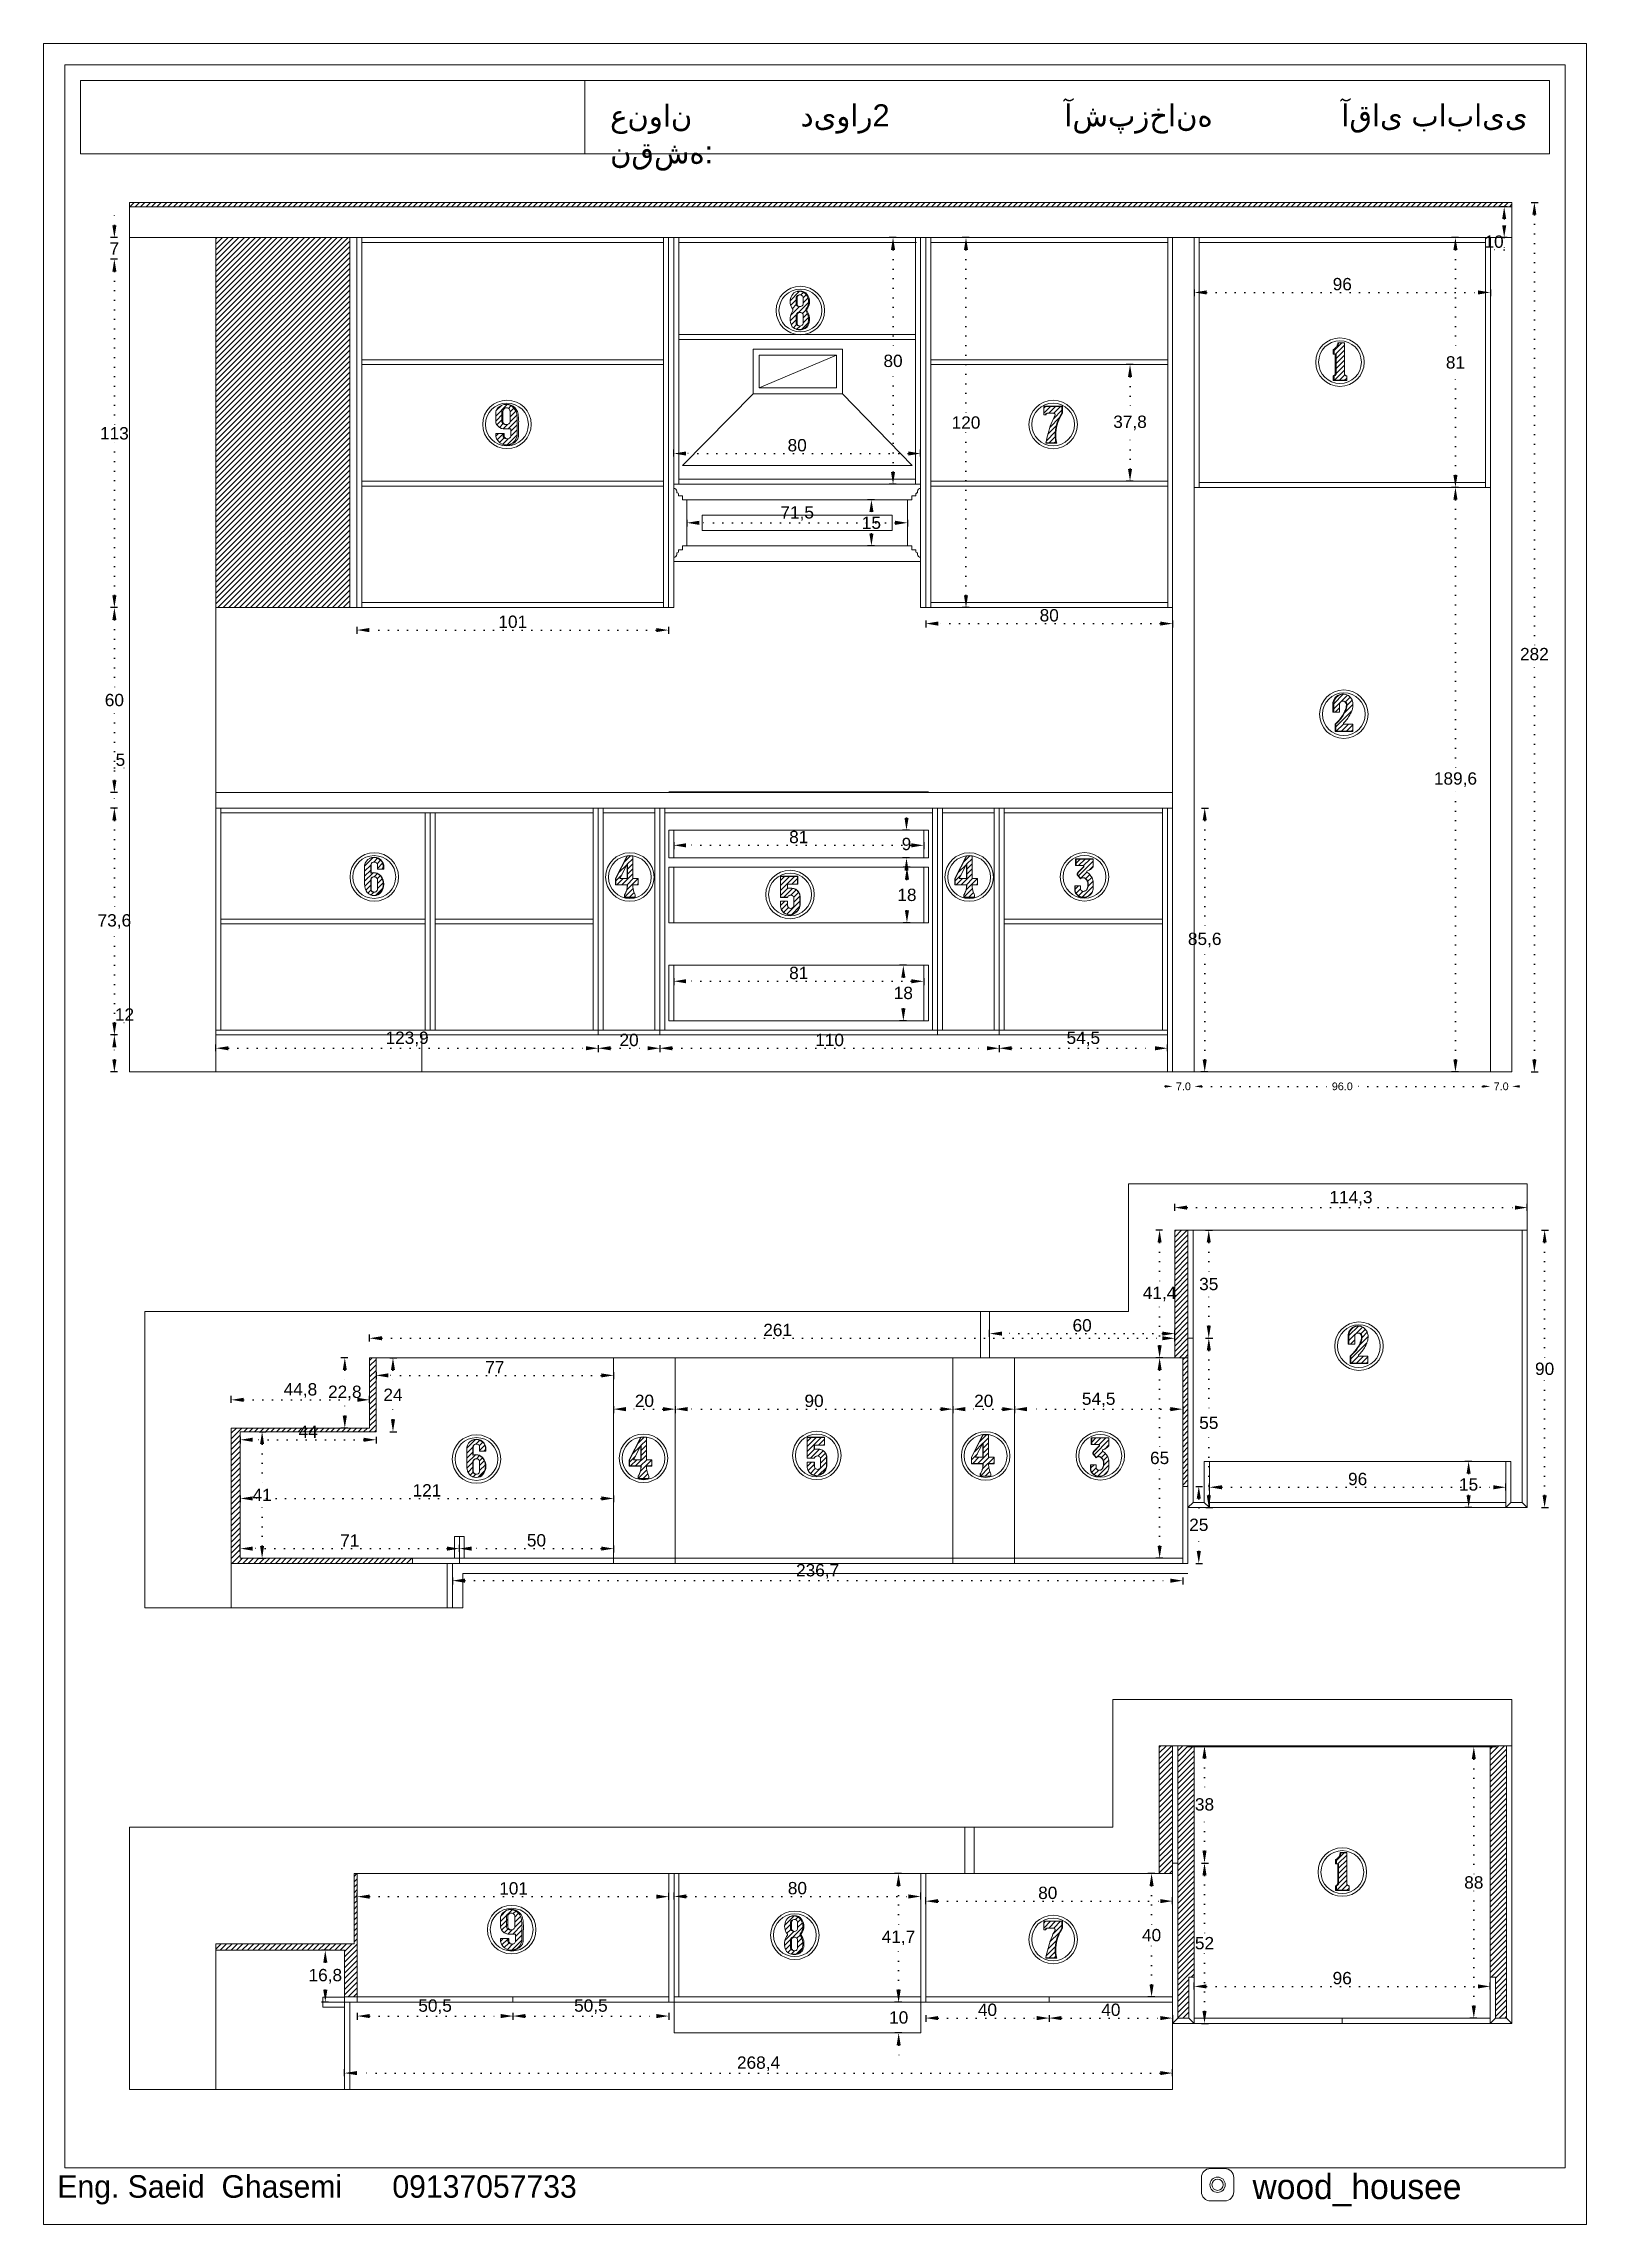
# Model space of a CAD drawing. Header units: inches. Extents: x 352 to 11605, y -941 to 2503.
# Drawn here: x 7579 to 8079, y 1293 to 2000 of the extents above; entities that cross this region are included whole.
import ezdxf

# ---------------------------------------------------------------- set-up
doc = ezdxf.new("R2010")
doc.units = ezdxf.units.IN
doc.header["$MEASUREMENT"] = 0
doc.linetypes.add('ACAD_ISO07W100', pattern=[3, 0, -3])
doc.styles.get("Standard").update_dxf_attribs({"font": 'arial.ttf'})
doc.dimstyles.new('Copy of Standard', dxfattribs={"dimtxt": 2.5, "dimasz": 2.5, "dimexe": 0.18, "dimexo": 0.0625, "dimgap": 0.09, "dimtad": 0, "dimtih": 1, "dimtoh": 1, "dimdec": 1, "dimzin": 0, "dimdsep": 46, "dimtxsty": 'Standard', "dimcen": 0.09, "dimse1": 1, "dimse2": 1, "dimadec": 0, "dimazin": 0, "dimtfac": 1, "dimtdec": 1, "dimtix": 1, "dimtofl": 0, "dimtmove": 0, "dimatfit": 3, "dimfxl": 1, "dimtolj": 1, "dimtzin": 0, "dimarcsym": 0})
doc.dimstyles.new('ISO-25', dxfattribs={"dimtxt": 4, "dimasz": 4, "dimexe": 1.25, "dimexo": 0.625, "dimtad": 1, "dimtih": 1, "dimtoh": 1, "dimdec": 1, "dimtxsty": 'Standard', "dimcen": 2.5, "dimadec": 0, "dimazin": 0, "dimtfac": 1, "dimtdec": 1, "dimtmove": 0, "dimatfit": 3, "dimfxl": 1, "dimfxlon": 1, "dimarcsym": 0})
pattern_1 = [(45, (2522.9429, 871.8081), (-0.88388348, 0.88388348), [])]
pattern_2 = [(45, (2015.9359, 704.5367), (-0.88388348, 0.88388348), [])]

msp = doc.modelspace()

# ---------------------------------------------------------------- texts
at = {"lineweight": 20, "attachment_point": 1}
for s, width, gutter_width, heights, insert, char_height in [('{\\fArial|b0|i0|c178|p34;عنوان نقشه}:', 52.9987, 323.85, [0], (7762.55, 1980.66), 7.1441), ('دیوار2', 61.9241, 323.85, [0], (7824.33, 1980.76), 7.144), ('{\\fArial|b0|i0|c178|p34;آشپزخانه}', 61.9241, 323.85, [0], (7909.81, 1980.76), 7.1441), ('آقای بابایی', 61.9241, 323.85, [0], (7999.59, 1980.76), 7.1441), ('{\\fPlantagenet Cherokee|b0|i0|c0|p18;^IEng. Saeid  Ghasemi      09137057733}', 322.7126, 36.09, [0], (7554.13, 1309.12), 7.306), ('{\\fPlantagenet Cherokee|b0|i0|c0|p18;wood_housee}', 1.593, 40.17, [0.251], (7970.79, 1309.49), 8.1327)]:
    msp.add_mtext_dynamic_manual_height_columns(s, width=width, gutter_width=gutter_width, heights=heights, dxfattribs=dict(at, insert=insert, char_height=char_height))

# ---------------------------------------------------------------- blocks, each defined once
blk = doc.blocks.new('*D64')
at = {"color": 0, "lineweight": -2, "transparency": 16777216}
for p, q in [((7602.85, 1678.93), (7600.6, 1678.93)), ((7602.85, 1666.93), (7600.6, 1666.93))]:
    blk.add_line(p, q, dxfattribs=at)
at = {"color": 0, "linetype": 'ACAD_ISO07W100', "lineweight": -2, "transparency": 16777216}
for p, q in [((7601.85, 1678.93), (7601.85, 1682.93)), ((7601.85, 1682.93), (7607.79, 1682.93)), ((7601.85, 1670.93), (7601.85, 1674.93))]:
    blk.add_line(p, q, dxfattribs=at)
at = {"color": 0, "transparency": 16777216}
for points in [[(7601.19, 1674.93), (7602.52, 1674.93), (7601.85, 1678.93)], [(7601.19, 1670.93), (7602.52, 1670.93), (7601.85, 1666.93)]]:
    blk.add_solid(points, dxfattribs=at)
at = {"layer": 'Defpoints', "color": 0, "transparency": 16777216}
for p in [(7601.85, 1678.93), (7634.79, 1678.93), (7634.79, 1666.93)]:
    blk.add_point(p, dxfattribs=at)
at = {"color": 0, "lineweight": 20, "transparency": 16777216, "insert": (7605.13, 1685.56), "char_height": 4, "attachment_point": 5}
blk.add_mtext('12', dxfattribs=at)
blk = doc.blocks.new('*D59')
at = {"color": 0, "lineweight": -2, "transparency": 16777216}
for p, q in [((7602.85, 1752.53), (7600.6, 1752.53)), ((7602.85, 1678.93), (7600.6, 1678.93))]:
    blk.add_line(p, q, dxfattribs=at)
at = {"color": 0, "linetype": 'ACAD_ISO07W100', "lineweight": -2, "transparency": 16777216}
for p, q in [((7601.85, 1748.53), (7601.85, 1718.75)), ((7601.85, 1682.93), (7601.85, 1712.7))]:
    blk.add_line(p, q, dxfattribs=at)
at = {"color": 0, "transparency": 16777216}
for points in [[(7601.19, 1748.53), (7602.52, 1748.53), (7601.85, 1752.53)], [(7601.19, 1682.93), (7602.52, 1682.93), (7601.85, 1678.93)]]:
    blk.add_solid(points, dxfattribs=at)
at = {"layer": 'Defpoints', "color": 0, "transparency": 16777216}
for p in [(7601.85, 1752.53), (7634.79, 1752.53), (7634.79, 1678.93)]:
    blk.add_point(p, dxfattribs=at)
at = {"color": 0, "lineweight": 20, "transparency": 16777216, "insert": (7601.85, 1715.73), "char_height": 4, "attachment_point": 5}
blk.add_mtext('73,6', dxfattribs=at)
blk = doc.blocks.new('*D60')
at = {"color": 0, "linetype": 'ACAD_ISO07W100', "lineweight": -2, "transparency": 16777216}
for p, q in [((7601.85, 1761.53), (7601.85, 1765.53)), ((7601.85, 1765.53), (7605.13, 1765.53)), ((7601.85, 1752.53), (7601.85, 1757.53)), ((7601.85, 1748.53), (7601.85, 1744.53))]:
    blk.add_line(p, q, dxfattribs=at)
at = {"color": 0, "lineweight": -2, "transparency": 16777216}
for p, q in [((7602.85, 1757.53), (7600.6, 1757.53)), ((7602.85, 1752.53), (7600.6, 1752.53))]:
    blk.add_line(p, q, dxfattribs=at)
at = {"color": 0, "transparency": 16777216}
for points in [[(7601.19, 1761.53), (7602.52, 1761.53), (7601.85, 1757.53)], [(7601.19, 1748.53), (7602.52, 1748.53), (7601.85, 1752.53)]]:
    blk.add_solid(points, dxfattribs=at)
at = {"layer": 'Defpoints', "color": 0, "transparency": 16777216}
for p in [(7601.85, 1757.53), (7634.79, 1757.53), (7634.79, 1752.53)]:
    blk.add_point(p, dxfattribs=at)
at = {"color": 0, "lineweight": 20, "transparency": 16777216, "insert": (7603.8, 1768.18), "char_height": 4, "attachment_point": 5}
blk.add_mtext('5', dxfattribs=at)
blk = doc.blocks.new('*D61')
at = {"color": 0, "lineweight": -2, "transparency": 16777216}
for p, q in [((7602.85, 1817.53), (7600.6, 1817.53)), ((7602.85, 1757.53), (7600.6, 1757.53))]:
    blk.add_line(p, q, dxfattribs=at)
at = {"color": 0, "linetype": 'ACAD_ISO07W100', "lineweight": -2, "transparency": 16777216}
for p, q in [((7601.85, 1813.53), (7601.85, 1790.19)), ((7601.85, 1761.53), (7601.85, 1784.86))]:
    blk.add_line(p, q, dxfattribs=at)
at = {"color": 0, "transparency": 16777216}
for points in [[(7601.19, 1813.53), (7602.52, 1813.53), (7601.85, 1817.53)], [(7601.19, 1761.53), (7602.52, 1761.53), (7601.85, 1757.53)]]:
    blk.add_solid(points, dxfattribs=at)
at = {"layer": 'Defpoints', "color": 0, "transparency": 16777216}
for p in [(7601.85, 1817.53), (7634.79, 1817.53), (7634.79, 1757.53)]:
    blk.add_point(p, dxfattribs=at)
at = {"color": 0, "lineweight": 20, "transparency": 16777216, "insert": (7601.85, 1787.53), "char_height": 4, "attachment_point": 5}
blk.add_mtext('60', dxfattribs=at)
blk = doc.blocks.new('*D62')
at = {"color": 0, "lineweight": -2, "transparency": 16777216}
for p, q in [((7602.85, 1930.53), (7600.6, 1930.53)), ((7602.85, 1817.53), (7600.6, 1817.53))]:
    blk.add_line(p, q, dxfattribs=at)
at = {"color": 0, "linetype": 'ACAD_ISO07W100', "lineweight": -2, "transparency": 16777216}
for p, q in [((7601.85, 1926.53), (7601.85, 1876.69)), ((7601.85, 1821.53), (7601.85, 1871.36))]:
    blk.add_line(p, q, dxfattribs=at)
at = {"color": 0, "transparency": 16777216}
for points in [[(7601.19, 1926.53), (7602.52, 1926.53), (7601.85, 1930.53)], [(7601.19, 1821.53), (7602.52, 1821.53), (7601.85, 1817.53)]]:
    blk.add_solid(points, dxfattribs=at)
at = {"layer": 'Defpoints', "color": 0, "transparency": 16777216}
for p in [(7601.85, 1930.53), (7634.79, 1930.53), (7634.79, 1817.53)]:
    blk.add_point(p, dxfattribs=at)
at = {"color": 0, "lineweight": 20, "transparency": 16777216, "insert": (7601.85, 1874.03), "char_height": 4, "attachment_point": 5}
blk.add_mtext('113', dxfattribs=at)
blk = doc.blocks.new('*D63')
at = {"color": 0, "linetype": 'ACAD_ISO07W100', "lineweight": -2, "transparency": 16777216}
for p, q in [((7601.85, 1941.53), (7601.85, 1945.53)), ((7601.85, 1937.53), (7601.85, 1936.65)), ((7601.85, 1930.53), (7601.85, 1931.4)), ((7601.85, 1926.53), (7601.85, 1922.53))]:
    blk.add_line(p, q, dxfattribs=at)
at = {"color": 0, "lineweight": -2, "transparency": 16777216}
for p, q in [((7602.85, 1937.53), (7600.6, 1937.53)), ((7602.85, 1930.53), (7600.6, 1930.53))]:
    blk.add_line(p, q, dxfattribs=at)
at = {"color": 0, "transparency": 16777216}
for points in [[(7601.19, 1941.53), (7602.52, 1941.53), (7601.85, 1937.53)], [(7601.19, 1926.53), (7602.52, 1926.53), (7601.85, 1930.53)]]:
    blk.add_solid(points, dxfattribs=at)
at = {"layer": 'Defpoints', "color": 0, "transparency": 16777216}
for p in [(7634.79, 1937.53), (7601.85, 1930.53), (7634.79, 1930.53)]:
    blk.add_point(p, dxfattribs=at)
at = {"color": 0, "lineweight": 20, "transparency": 16777216, "insert": (7601.85, 1934.03), "char_height": 4, "attachment_point": 5}
blk.add_mtext('7', dxfattribs=at)
blk = doc.blocks.new('*D65')
at = {"color": 0, "lineweight": -2, "transparency": 16777216}
for p, q in [((8061.16, 1948.93), (8063.41, 1948.93)), ((8061.16, 1666.93), (8063.41, 1666.93))]:
    blk.add_line(p, q, dxfattribs=at)
at = {"color": 0, "linetype": 'ACAD_ISO07W100', "lineweight": -2, "transparency": 16777216}
for p, q in [((8062.16, 1944.93), (8062.16, 1805.09)), ((8062.16, 1670.93), (8062.16, 1799.76))]:
    blk.add_line(p, q, dxfattribs=at)
at = {"color": 0, "transparency": 16777216}
for points in [[(8061.49, 1944.93), (8062.82, 1944.93), (8062.16, 1948.93)], [(8061.49, 1670.93), (8062.82, 1670.93), (8062.16, 1666.93)]]:
    blk.add_solid(points, dxfattribs=at)
at = {"layer": 'Defpoints', "color": 0, "transparency": 16777216}
for p in [(8054.89, 1948.93), (8062.16, 1948.93), (8054.89, 1666.93)]:
    blk.add_point(p, dxfattribs=at)
at = {"color": 0, "lineweight": 20, "transparency": 16777216, "insert": (8062.16, 1802.43), "char_height": 4, "attachment_point": 5}
blk.add_mtext('282', dxfattribs=at)
blk = doc.blocks.new('*D66')
at = {"color": 0, "lineweight": -2, "transparency": 16777216}
for p, q in [((8037.57, 1937.53), (8035.32, 1937.53)), ((8037.57, 1856.53), (8035.32, 1856.53))]:
    blk.add_line(p, q, dxfattribs=at)
at = {"color": 0, "linetype": 'ACAD_ISO07W100', "lineweight": -2, "transparency": 16777216}
for p, q in [((8036.57, 1933.53), (8036.57, 1899.69)), ((8036.57, 1860.53), (8036.57, 1894.36))]:
    blk.add_line(p, q, dxfattribs=at)
at = {"color": 0, "transparency": 16777216}
for points in [[(8035.9, 1933.53), (8037.24, 1933.53), (8036.57, 1937.53)], [(8035.9, 1860.53), (8037.24, 1860.53), (8036.57, 1856.53)]]:
    blk.add_solid(points, dxfattribs=at)
at = {"layer": 'Defpoints', "color": 0, "transparency": 16777216}
for p in [(8036.57, 1937.53), (8049.89, 1937.53), (8049.89, 1856.53)]:
    blk.add_point(p, dxfattribs=at)
at = {"color": 0, "lineweight": 20, "transparency": 16777216, "insert": (8036.57, 1897.03), "char_height": 4, "attachment_point": 5}
blk.add_mtext('81', dxfattribs=at)
blk = doc.blocks.new('*D67')
at = {"color": 0, "lineweight": -2, "transparency": 16777216}
for p, q in [((7951.89, 1920.74), (7951.89, 1918.49)), ((8047.89, 1920.74), (8047.89, 1918.49))]:
    blk.add_line(p, q, dxfattribs=at)
at = {"color": 0, "linetype": 'ACAD_ISO07W100', "lineweight": -2, "transparency": 16777216}
blk.add_line((7955.89, 1919.74), (8043.89, 1919.74), dxfattribs=at)
at = {"color": 0, "transparency": 16777216}
for points in [[(7955.89, 1920.4), (7955.89, 1919.07), (7951.89, 1919.74)], [(8043.89, 1920.4), (8043.89, 1919.07), (8047.89, 1919.74)]]:
    blk.add_solid(points, dxfattribs=at)
at = {"layer": 'Defpoints', "color": 0, "transparency": 16777216}
for p in [(7951.89, 1937.53), (8047.89, 1937.53), (8047.89, 1919.74)]:
    blk.add_point(p, dxfattribs=at)
at = {"color": 0, "lineweight": 20, "transparency": 16777216, "insert": (7999.89, 1922.41), "char_height": 4, "attachment_point": 5}
blk.add_mtext('96', dxfattribs=at)
blk = doc.blocks.new('*D83')
at = {"color": 0, "lineweight": -2, "transparency": 16777216}
for p, q in [((7783.19, 1697.34), (7783.19, 1695.09)), ((7864.19, 1697.34), (7864.19, 1695.09))]:
    blk.add_line(p, q, dxfattribs=at)
at = {"color": 0, "linetype": 'ACAD_ISO07W100', "lineweight": -2, "transparency": 16777216}
blk.add_line((7860.19, 1696.34), (7787.19, 1696.34), dxfattribs=at)
at = {"color": 0, "transparency": 16777216}
for points in [[(7787.19, 1697.01), (7787.19, 1695.68), (7783.19, 1696.34)], [(7860.19, 1697.01), (7860.19, 1695.68), (7864.19, 1696.34)]]:
    blk.add_solid(points, dxfattribs=at)
at = {"layer": 'Defpoints', "color": 0, "transparency": 16777216}
for p in [(7783.19, 1701.53), (7864.19, 1701.53), (7783.19, 1696.34)]:
    blk.add_point(p, dxfattribs=at)
at = {"color": 0, "lineweight": 20, "transparency": 16777216, "insert": (7823.69, 1699.01), "char_height": 4, "attachment_point": 5}
blk.add_mtext('81', dxfattribs=at)
blk = doc.blocks.new('*D84')
at = {"color": 0, "lineweight": -2, "transparency": 16777216}
for p, q in [((7858.6, 1701.53), (7856.35, 1701.53)), ((7858.6, 1683.53), (7856.35, 1683.53))]:
    blk.add_line(p, q, dxfattribs=at)
at = {"color": 0, "linetype": 'ACAD_ISO07W100', "lineweight": -2, "transparency": 16777216}
for p, q in [((7857.6, 1697.53), (7857.6, 1695.19)), ((7857.6, 1687.53), (7857.6, 1689.86))]:
    blk.add_line(p, q, dxfattribs=at)
at = {"color": 0, "transparency": 16777216}
for points in [[(7856.93, 1697.53), (7858.27, 1697.53), (7857.6, 1701.53)], [(7856.93, 1687.53), (7858.27, 1687.53), (7857.6, 1683.53)]]:
    blk.add_solid(points, dxfattribs=at)
at = {"layer": 'Defpoints', "color": 0, "transparency": 16777216}
for p in [(7857.6, 1701.53), (7864.19, 1701.53), (7864.19, 1683.53)]:
    blk.add_point(p, dxfattribs=at)
at = {"color": 0, "lineweight": 20, "transparency": 16777216, "insert": (7857.6, 1692.53), "char_height": 4, "attachment_point": 5}
blk.add_mtext('18', dxfattribs=at)
blk = doc.blocks.new('*D85')
at = {"color": 0, "lineweight": -2, "transparency": 16777216}
for p, q in [((7859.77, 1733.34), (7857.52, 1733.34)), ((7859.77, 1715.34), (7857.52, 1715.34))]:
    blk.add_line(p, q, dxfattribs=at)
at = {"color": 0, "linetype": 'ACAD_ISO07W100', "lineweight": -2, "transparency": 16777216}
for p, q in [((7858.77, 1729.34), (7858.77, 1727.01)), ((7858.77, 1719.34), (7858.77, 1721.67))]:
    blk.add_line(p, q, dxfattribs=at)
at = {"color": 0, "transparency": 16777216}
for points in [[(7858.1, 1729.34), (7859.44, 1729.34), (7858.77, 1733.34)], [(7858.1, 1719.34), (7859.44, 1719.34), (7858.77, 1715.34)]]:
    blk.add_solid(points, dxfattribs=at)
at = {"layer": 'Defpoints', "color": 0, "transparency": 16777216}
for p in [(7858.77, 1733.34), (7864.19, 1733.34), (7864.19, 1715.34)]:
    blk.add_point(p, dxfattribs=at)
at = {"color": 0, "lineweight": 20, "transparency": 16777216, "insert": (7858.77, 1724.34), "char_height": 4, "attachment_point": 5}
blk.add_mtext('18', dxfattribs=at)
blk = doc.blocks.new('*D86')
at = {"color": 0, "linetype": 'ACAD_ISO07W100', "lineweight": -2, "transparency": 16777216}
for p, q in [((7858.62, 1749.34), (7858.62, 1753.34)), ((7858.62, 1745.34), (7858.62, 1743.51)), ((7858.62, 1736.34), (7858.62, 1738.17)), ((7858.62, 1732.34), (7858.62, 1728.34))]:
    blk.add_line(p, q, dxfattribs=at)
at = {"color": 0, "lineweight": -2, "transparency": 16777216}
for p, q in [((7859.62, 1745.34), (7857.37, 1745.34)), ((7859.62, 1736.34), (7857.37, 1736.34))]:
    blk.add_line(p, q, dxfattribs=at)
at = {"color": 0, "transparency": 16777216}
for points in [[(7857.96, 1749.34), (7859.29, 1749.34), (7858.62, 1745.34)], [(7857.96, 1732.34), (7859.29, 1732.34), (7858.62, 1736.34)]]:
    blk.add_solid(points, dxfattribs=at)
at = {"layer": 'Defpoints', "color": 0, "transparency": 16777216}
for p in [(7858.62, 1745.34), (7864.19, 1745.34), (7864.19, 1736.34)]:
    blk.add_point(p, dxfattribs=at)
at = {"color": 0, "lineweight": 20, "transparency": 16777216, "insert": (7858.62, 1740.84), "char_height": 4, "attachment_point": 5}
blk.add_mtext('9', dxfattribs=at)
blk = doc.blocks.new('*D98')
at = {"color": 0, "lineweight": -2, "transparency": 16777216}
for p, q in [((7954.29, 1752.53), (7956.54, 1752.53)), ((7956.29, 1666.93), (7954.04, 1666.93))]:
    blk.add_line(p, q, dxfattribs=at)
at = {"color": 0, "linetype": 'ACAD_ISO07W100', "lineweight": -2, "transparency": 16777216}
for p, q in [((7955.29, 1748.53), (7955.29, 1712.75)), ((7955.29, 1670.93), (7955.29, 1706.7))]:
    blk.add_line(p, q, dxfattribs=at)
at = {"color": 0, "transparency": 16777216}
for points in [[(7954.62, 1748.53), (7955.96, 1748.53), (7955.29, 1752.53)], [(7954.62, 1670.93), (7955.96, 1670.93), (7955.29, 1666.93)]]:
    blk.add_solid(points, dxfattribs=at)
at = {"layer": 'Defpoints', "color": 0, "transparency": 16777216}
for p in [(7944.89, 1752.53), (7955.29, 1752.53), (8054.89, 1666.93)]:
    blk.add_point(p, dxfattribs=at)
at = {"color": 0, "lineweight": 20, "transparency": 16777216, "insert": (7955.29, 1709.73), "char_height": 4, "attachment_point": 5}
blk.add_mtext('85,6', dxfattribs=at)
blk = doc.blocks.new('*D99')
at = {"color": 0, "lineweight": -2, "transparency": 16777216}
for p, q in [((8037.57, 1856.53), (8035.32, 1856.53)), ((8037.57, 1666.93), (8035.32, 1666.93))]:
    blk.add_line(p, q, dxfattribs=at)
at = {"color": 0, "linetype": 'ACAD_ISO07W100', "lineweight": -2, "transparency": 16777216}
for p, q in [((8036.57, 1852.53), (8036.57, 1764.75)), ((8036.57, 1670.93), (8036.57, 1758.7))]:
    blk.add_line(p, q, dxfattribs=at)
at = {"color": 0, "transparency": 16777216}
for points in [[(8035.9, 1852.53), (8037.24, 1852.53), (8036.57, 1856.53)], [(8035.9, 1670.93), (8037.24, 1670.93), (8036.57, 1666.93)]]:
    blk.add_solid(points, dxfattribs=at)
at = {"layer": 'Defpoints', "color": 0, "transparency": 16777216}
for p in [(8049.89, 1856.53), (8036.57, 1666.93), (8047.89, 1666.93)]:
    blk.add_point(p, dxfattribs=at)
at = {"color": 0, "lineweight": 20, "transparency": 16777216, "insert": (8036.57, 1761.73), "char_height": 4, "attachment_point": 5}
blk.add_mtext('189,6', dxfattribs=at)
blk = doc.blocks.new('*D123')
at = {"color": 0, "lineweight": -2, "transparency": 16777216}
for p, q in [((7878.91, 1937.53), (7876.66, 1937.53)), ((7878.91, 1817.53), (7876.66, 1817.53))]:
    blk.add_line(p, q, dxfattribs=at)
at = {"color": 0, "linetype": 'ACAD_ISO07W100', "lineweight": -2, "transparency": 16777216}
for p, q in [((7877.91, 1933.53), (7877.91, 1880.19)), ((7877.91, 1821.53), (7877.91, 1874.86))]:
    blk.add_line(p, q, dxfattribs=at)
at = {"color": 0, "transparency": 16777216}
for points in [[(7877.24, 1933.53), (7878.57, 1933.53), (7877.91, 1937.53)], [(7877.24, 1821.53), (7878.57, 1821.53), (7877.91, 1817.53)]]:
    blk.add_solid(points, dxfattribs=at)
at = {"layer": 'Defpoints', "color": 0, "transparency": 16777216}
for p in [(7877.91, 1937.53), (7943.29, 1937.53), (7943.29, 1817.53)]:
    blk.add_point(p, dxfattribs=at)
at = {"color": 0, "lineweight": 20, "transparency": 16777216, "insert": (7877.91, 1877.53), "char_height": 4, "attachment_point": 5}
blk.add_mtext('120', dxfattribs=at)
blk = doc.blocks.new('*D124')
at = {"color": 0, "lineweight": -2, "transparency": 16777216}
for p, q in [((7680.49, 1811.24), (7680.49, 1808.99)), ((7781.49, 1811.24), (7781.49, 1808.99))]:
    blk.add_line(p, q, dxfattribs=at)
at = {"color": 0, "linetype": 'ACAD_ISO07W100', "lineweight": -2, "transparency": 16777216}
blk.add_line((7777.49, 1810.24), (7684.49, 1810.24), dxfattribs=at)
at = {"color": 0, "transparency": 16777216}
for points in [[(7684.49, 1810.91), (7684.49, 1809.57), (7680.49, 1810.24)], [(7777.49, 1810.91), (7777.49, 1809.57), (7781.49, 1810.24)]]:
    blk.add_solid(points, dxfattribs=at)
at = {"layer": 'Defpoints', "color": 0, "transparency": 16777216}
for p in [(7680.49, 1817.53), (7781.49, 1817.53), (7680.49, 1810.24)]:
    blk.add_point(p, dxfattribs=at)
at = {"color": 0, "lineweight": 20, "transparency": 16777216, "insert": (7730.99, 1812.91), "char_height": 4, "attachment_point": 5}
blk.add_mtext('101', dxfattribs=at)
blk = doc.blocks.new('*D125')
at = {"color": 0, "lineweight": -2, "transparency": 16777216}
for p, q in [((7864.89, 1813.34), (7864.89, 1811.09)), ((7944.89, 1813.34), (7944.89, 1811.09))]:
    blk.add_line(p, q, dxfattribs=at)
at = {"color": 0, "linetype": 'ACAD_ISO07W100', "lineweight": -2, "transparency": 16777216}
blk.add_line((7940.89, 1812.34), (7868.89, 1812.34), dxfattribs=at)
at = {"color": 0, "transparency": 16777216}
for points in [[(7868.89, 1813.01), (7868.89, 1811.68), (7864.89, 1812.34)], [(7940.89, 1813.01), (7940.89, 1811.68), (7944.89, 1812.34)]]:
    blk.add_solid(points, dxfattribs=at)
at = {"layer": 'Defpoints', "color": 0, "transparency": 16777216}
for p in [(7864.89, 1817.53), (7864.89, 1812.34), (7944.89, 1817.53)]:
    blk.add_point(p, dxfattribs=at)
at = {"color": 0, "lineweight": 20, "transparency": 16777216, "insert": (7904.89, 1815.01), "char_height": 4, "attachment_point": 5}
blk.add_mtext('80', dxfattribs=at)
blk = doc.blocks.new('*D126')
at = {"color": 0, "lineweight": -2, "transparency": 16777216}
for p, q in [((7783.19, 1866.5), (7783.19, 1868.75)), ((7863.19, 1866.5), (7863.19, 1868.75))]:
    blk.add_line(p, q, dxfattribs=at)
at = {"color": 0, "linetype": 'ACAD_ISO07W100', "lineweight": -2, "transparency": 16777216}
blk.add_line((7859.19, 1867.5), (7787.19, 1867.5), dxfattribs=at)
at = {"color": 0, "transparency": 16777216}
for points in [[(7787.19, 1868.17), (7787.19, 1866.83), (7783.19, 1867.5)], [(7859.19, 1868.17), (7859.19, 1866.83), (7863.19, 1867.5)]]:
    blk.add_solid(points, dxfattribs=at)
at = {"layer": 'Defpoints', "color": 0, "transparency": 16777216}
for p in [(7783.19, 1867.5), (7783.19, 1857.53), (7863.19, 1857.53)]:
    blk.add_point(p, dxfattribs=at)
at = {"color": 0, "lineweight": 20, "transparency": 16777216, "insert": (7823.19, 1870.17), "char_height": 4, "attachment_point": 5}
blk.add_mtext('80', dxfattribs=at)
blk = doc.blocks.new('*D133')
at = {"color": 0, "lineweight": -2, "transparency": 16777216}
for p, q in [((7855.26, 1937.53), (7853.01, 1937.53)), ((7855.26, 1857.53), (7853.01, 1857.53))]:
    blk.add_line(p, q, dxfattribs=at)
at = {"color": 0, "linetype": 'ACAD_ISO07W100', "lineweight": -2, "transparency": 16777216}
for p, q in [((7854.26, 1933.53), (7854.26, 1900.19)), ((7854.26, 1861.53), (7854.26, 1894.86))]:
    blk.add_line(p, q, dxfattribs=at)
at = {"color": 0, "transparency": 16777216}
for points in [[(7853.59, 1933.53), (7854.92, 1933.53), (7854.26, 1937.53)], [(7853.59, 1861.53), (7854.92, 1861.53), (7854.26, 1857.53)]]:
    blk.add_solid(points, dxfattribs=at)
at = {"layer": 'Defpoints', "color": 0, "transparency": 16777216}
for p in [(7854.26, 1937.53), (7861.59, 1937.53), (7861.89, 1857.53)]:
    blk.add_point(p, dxfattribs=at)
at = {"color": 0, "lineweight": 20, "transparency": 16777216, "insert": (7854.26, 1897.53), "char_height": 4, "attachment_point": 5}
blk.add_mtext('80', dxfattribs=at)
blk = doc.blocks.new('*D190')
at = {"color": 0, "lineweight": -2, "transparency": 16777216}
for p, q in [((7885.56, 1581.07), (7885.56, 1583.32)), ((7945.56, 1581.07), (7945.56, 1583.32))]:
    blk.add_line(p, q, dxfattribs=at)
at = {"color": 0, "linetype": 'ACAD_ISO07W100', "lineweight": -2, "transparency": 16777216}
blk.add_line((7941.56, 1582.07), (7889.56, 1582.07), dxfattribs=at)
at = {"color": 0, "transparency": 16777216}
for points in [[(7889.56, 1582.73), (7889.56, 1581.4), (7885.56, 1582.07)], [(7941.56, 1582.73), (7941.56, 1581.4), (7945.56, 1582.07)]]:
    blk.add_solid(points, dxfattribs=at)
at = {"layer": 'Defpoints', "color": 0, "transparency": 16777216}
for p in [(7885.56, 1582.07), (7885.56, 1574.23), (7945.56, 1574.23)]:
    blk.add_point(p, dxfattribs=at)
at = {"color": 0, "lineweight": 20, "transparency": 16777216, "insert": (7915.56, 1584.73), "char_height": 4, "attachment_point": 5}
blk.add_mtext('60', dxfattribs=at)
blk = doc.blocks.new('*D191')
at = {"color": 0, "lineweight": -2, "transparency": 16777216}
for p, q in [((7639.76, 1559.6), (7639.76, 1561.85)), ((7684.56, 1559.6), (7684.56, 1561.85))]:
    blk.add_line(p, q, dxfattribs=at)
at = {"color": 0, "linetype": 'ACAD_ISO07W100', "lineweight": -2, "transparency": 16777216}
blk.add_line((7643.76, 1560.6), (7680.56, 1560.6), dxfattribs=at)
at = {"color": 0, "transparency": 16777216}
for points in [[(7643.76, 1561.26), (7643.76, 1559.93), (7639.76, 1560.6)], [(7680.56, 1561.26), (7680.56, 1559.93), (7684.56, 1560.6)]]:
    blk.add_solid(points, dxfattribs=at)
at = {"layer": 'Defpoints', "color": 0, "transparency": 16777216}
for p in [(7684.56, 1560.6), (7639.76, 1551.43), (7684.56, 1551.43)]:
    blk.add_point(p, dxfattribs=at)
at = {"color": 0, "lineweight": 20, "transparency": 16777216, "insert": (7662.16, 1563.63), "char_height": 4, "attachment_point": 5}
blk.add_mtext('44,8', dxfattribs=at)
blk = doc.blocks.new('*D192')
at = {"color": 0, "lineweight": -2, "transparency": 16777216}
for p, q in [((7677.55, 1574.23), (7675.3, 1574.23)), ((7677.55, 1551.43), (7675.3, 1551.43))]:
    blk.add_line(p, q, dxfattribs=at)
at = {"color": 0, "linetype": 'ACAD_ISO07W100', "lineweight": -2, "transparency": 16777216}
for p, q in [((7676.55, 1570.23), (7676.55, 1565.86)), ((7676.55, 1555.43), (7676.55, 1559.8))]:
    blk.add_line(p, q, dxfattribs=at)
at = {"color": 0, "transparency": 16777216}
for points in [[(7675.88, 1570.23), (7677.21, 1570.23), (7676.55, 1574.23)], [(7675.88, 1555.43), (7677.21, 1555.43), (7676.55, 1551.43)]]:
    blk.add_solid(points, dxfattribs=at)
at = {"layer": 'Defpoints', "color": 0, "transparency": 16777216}
for p in [(7676.55, 1574.23), (7684.56, 1574.23), (7684.56, 1551.43)]:
    blk.add_point(p, dxfattribs=at)
at = {"color": 0, "lineweight": 20, "transparency": 16777216, "insert": (7676.55, 1562.83), "char_height": 4, "attachment_point": 5}
blk.add_mtext('22,8', dxfattribs=at)
blk = doc.blocks.new('*D193')
at = {"color": 0, "lineweight": -2, "transparency": 16777216}
for p, q in [((7684.56, 1579.56), (7684.56, 1581.81)), ((7945.56, 1579.56), (7945.56, 1581.81))]:
    blk.add_line(p, q, dxfattribs=at)
at = {"color": 0, "linetype": 'ACAD_ISO07W100', "lineweight": -2, "transparency": 16777216}
blk.add_line((7688.56, 1580.56), (7941.56, 1580.56), dxfattribs=at)
at = {"color": 0, "transparency": 16777216}
for points in [[(7688.56, 1581.23), (7688.56, 1579.9), (7684.56, 1580.56)], [(7941.56, 1581.23), (7941.56, 1579.9), (7945.56, 1580.56)]]:
    blk.add_solid(points, dxfattribs=at)
at = {"layer": 'Defpoints', "color": 0, "transparency": 16777216}
for p in [(7945.56, 1580.56), (7684.56, 1574.23), (7945.56, 1574.23)]:
    blk.add_point(p, dxfattribs=at)
at = {"color": 0, "lineweight": 20, "transparency": 16777216, "insert": (7816.86, 1583.23), "char_height": 4, "attachment_point": 5}
blk.add_mtext('261', dxfattribs=at)
blk = doc.blocks.new('*D198')
at = {"color": 0, "lineweight": -2, "transparency": 16777216}
for p, q in [((7945.56, 1621.93), (7945.56, 1624.18)), ((8059.86, 1621.93), (8059.86, 1624.18))]:
    blk.add_line(p, q, dxfattribs=at)
at = {"color": 0, "linetype": 'ACAD_ISO07W100', "lineweight": -2, "transparency": 16777216}
blk.add_line((7949.56, 1622.93), (8055.86, 1622.93), dxfattribs=at)
at = {"color": 0, "transparency": 16777216}
for points in [[(7949.56, 1623.6), (7949.56, 1622.26), (7945.56, 1622.93)], [(8055.86, 1623.6), (8055.86, 1622.26), (8059.86, 1622.93)]]:
    blk.add_solid(points, dxfattribs=at)
at = {"layer": 'Defpoints', "color": 0, "transparency": 16777216}
for p in [(8059.86, 1622.93), (7945.56, 1615.63), (8059.86, 1615.63)]:
    blk.add_point(p, dxfattribs=at)
at = {"color": 0, "lineweight": 20, "transparency": 16777216, "insert": (8002.71, 1625.96), "char_height": 4, "attachment_point": 5}
blk.add_mtext('114,3', dxfattribs=at)
blk = doc.blocks.new('*D199')
at = {"color": 0, "lineweight": -2, "transparency": 16777216}
for p, q in [((7941.66, 1615.63), (7939.41, 1615.63)), ((7941.66, 1574.23), (7939.41, 1574.23))]:
    blk.add_line(p, q, dxfattribs=at)
at = {"color": 0, "linetype": 'ACAD_ISO07W100', "lineweight": -2, "transparency": 16777216}
for p, q in [((7940.66, 1611.63), (7940.66, 1597.96)), ((7940.66, 1578.23), (7940.66, 1591.9))]:
    blk.add_line(p, q, dxfattribs=at)
at = {"color": 0, "transparency": 16777216}
for points in [[(7940, 1611.63), (7941.33, 1611.63), (7940.66, 1615.63)], [(7940, 1578.23), (7941.33, 1578.23), (7940.66, 1574.23)]]:
    blk.add_solid(points, dxfattribs=at)
at = {"layer": 'Defpoints', "color": 0, "transparency": 16777216}
for p in [(7940.66, 1615.63), (7945.56, 1615.63), (7945.56, 1574.23)]:
    blk.add_point(p, dxfattribs=at)
at = {"color": 0, "lineweight": 20, "transparency": 16777216, "insert": (7940.66, 1594.93), "char_height": 4, "attachment_point": 5}
blk.add_mtext('41,4', dxfattribs=at)
blk = doc.blocks.new('*D200')
at = {"color": 0, "lineweight": -2, "transparency": 16777216}
for p, q in [((7711.46, 1502.95), (7711.46, 1500.7)), ((7948.16, 1502.95), (7948.16, 1500.7))]:
    blk.add_line(p, q, dxfattribs=at)
at = {"color": 0, "linetype": 'ACAD_ISO07W100', "lineweight": -2, "transparency": 16777216}
blk.add_line((7715.46, 1501.95), (7944.16, 1501.95), dxfattribs=at)
at = {"color": 0, "transparency": 16777216}
for points in [[(7715.46, 1502.61), (7715.46, 1501.28), (7711.46, 1501.95)], [(7944.16, 1502.61), (7944.16, 1501.28), (7948.16, 1501.95)]]:
    blk.add_solid(points, dxfattribs=at)
at = {"layer": 'Defpoints', "color": 0, "transparency": 16777216}
for p in [(7711.46, 1507.53), (7948.16, 1507.53), (7948.16, 1501.95)]:
    blk.add_point(p, dxfattribs=at)
at = {"color": 0, "lineweight": 20, "transparency": 16777216, "insert": (7829.81, 1504.97), "char_height": 4, "attachment_point": 5}
blk.add_mtext('236,7', dxfattribs=at)
blk = doc.blocks.new('*D201')
at = {"color": 0, "lineweight": -2, "transparency": 16777216}
for p, q in [((7713.68, 1511.34), (7713.68, 1513.59)), ((7763.66, 1513.34), (7763.66, 1511.09))]:
    blk.add_line(p, q, dxfattribs=at)
at = {"color": 0, "linetype": 'ACAD_ISO07W100', "lineweight": -2, "transparency": 16777216}
blk.add_line((7759.66, 1512.34), (7717.68, 1512.34), dxfattribs=at)
at = {"color": 0, "transparency": 16777216}
for points in [[(7717.68, 1513.01), (7717.68, 1511.68), (7713.68, 1512.34)], [(7759.66, 1513.01), (7759.66, 1511.68), (7763.66, 1512.34)]]:
    blk.add_solid(points, dxfattribs=at)
at = {"layer": 'Defpoints', "color": 0, "transparency": 16777216}
for p in [(7763.66, 1574.23), (7713.68, 1512.34), (7713.68, 1509.23)]:
    blk.add_point(p, dxfattribs=at)
at = {"color": 0, "lineweight": 20, "transparency": 16777216, "insert": (7738.67, 1515.01), "char_height": 4, "attachment_point": 5}
blk.add_mtext('50', dxfattribs=at)
blk = doc.blocks.new('*D202')
at = {"color": 0, "lineweight": -2, "transparency": 16777216}
for p, q in [((7763.66, 1558.57), (7763.66, 1556.32)), ((7783.66, 1558.57), (7783.66, 1556.32))]:
    blk.add_line(p, q, dxfattribs=at)
at = {"color": 0, "linetype": 'ACAD_ISO07W100', "lineweight": -2, "transparency": 16777216}
blk.add_line((7779.66, 1557.57), (7767.66, 1557.57), dxfattribs=at)
at = {"color": 0, "transparency": 16777216}
for points in [[(7767.66, 1558.24), (7767.66, 1556.9), (7763.66, 1557.57)], [(7779.66, 1558.24), (7779.66, 1556.9), (7783.66, 1557.57)]]:
    blk.add_solid(points, dxfattribs=at)
at = {"layer": 'Defpoints', "color": 0, "transparency": 16777216}
for p in [(7763.66, 1574.23), (7783.66, 1574.23), (7763.66, 1557.57)]:
    blk.add_point(p, dxfattribs=at)
at = {"color": 0, "lineweight": 20, "transparency": 16777216, "insert": (7773.66, 1560.24), "char_height": 4, "attachment_point": 5}
blk.add_mtext('20', dxfattribs=at)
blk = doc.blocks.new('*D203')
at = {"color": 0, "lineweight": -2, "transparency": 16777216}
for p, q in [((7783.66, 1558.57), (7783.66, 1556.32)), ((7873.66, 1558.57), (7873.66, 1556.32))]:
    blk.add_line(p, q, dxfattribs=at)
at = {"color": 0, "linetype": 'ACAD_ISO07W100', "lineweight": -2, "transparency": 16777216}
blk.add_line((7869.66, 1557.57), (7787.66, 1557.57), dxfattribs=at)
at = {"color": 0, "transparency": 16777216}
for points in [[(7787.66, 1558.24), (7787.66, 1556.9), (7783.66, 1557.57)], [(7869.66, 1558.24), (7869.66, 1556.9), (7873.66, 1557.57)]]:
    blk.add_solid(points, dxfattribs=at)
at = {"layer": 'Defpoints', "color": 0, "transparency": 16777216}
for p in [(7783.66, 1574.23), (7873.66, 1574.23), (7783.66, 1557.57)]:
    blk.add_point(p, dxfattribs=at)
at = {"color": 0, "lineweight": 20, "transparency": 16777216, "insert": (7828.66, 1560.24), "char_height": 4, "attachment_point": 5}
blk.add_mtext('90', dxfattribs=at)
blk = doc.blocks.new('*D204')
at = {"color": 0, "lineweight": -2, "transparency": 16777216}
for p, q in [((7873.66, 1558.57), (7873.66, 1556.32)), ((7893.66, 1558.57), (7893.66, 1556.32))]:
    blk.add_line(p, q, dxfattribs=at)
at = {"color": 0, "linetype": 'ACAD_ISO07W100', "lineweight": -2, "transparency": 16777216}
blk.add_line((7889.66, 1557.57), (7877.66, 1557.57), dxfattribs=at)
at = {"color": 0, "transparency": 16777216}
for points in [[(7877.66, 1558.24), (7877.66, 1556.9), (7873.66, 1557.57)], [(7889.66, 1558.24), (7889.66, 1556.9), (7893.66, 1557.57)]]:
    blk.add_solid(points, dxfattribs=at)
at = {"layer": 'Defpoints', "color": 0, "transparency": 16777216}
for p in [(7873.66, 1574.23), (7893.66, 1574.23), (7873.66, 1557.57)]:
    blk.add_point(p, dxfattribs=at)
at = {"color": 0, "lineweight": 20, "transparency": 16777216, "insert": (7883.66, 1560.24), "char_height": 4, "attachment_point": 5}
blk.add_mtext('20', dxfattribs=at)
blk = doc.blocks.new('*D205')
at = {"color": 0, "lineweight": -2, "transparency": 16777216}
for p, q in [((7893.66, 1558.57), (7893.66, 1556.32)), ((7948.16, 1558.57), (7948.16, 1556.32))]:
    blk.add_line(p, q, dxfattribs=at)
at = {"color": 0, "linetype": 'ACAD_ISO07W100', "lineweight": -2, "transparency": 16777216}
blk.add_line((7944.16, 1557.57), (7897.66, 1557.57), dxfattribs=at)
at = {"color": 0, "transparency": 16777216}
for points in [[(7897.66, 1558.24), (7897.66, 1556.9), (7893.66, 1557.57)], [(7944.16, 1558.24), (7944.16, 1556.9), (7948.16, 1557.57)]]:
    blk.add_solid(points, dxfattribs=at)
at = {"layer": 'Defpoints', "color": 0, "transparency": 16777216}
for p in [(7893.66, 1574.23), (7948.16, 1574.23), (7893.66, 1557.57)]:
    blk.add_point(p, dxfattribs=at)
at = {"color": 0, "lineweight": 20, "transparency": 16777216, "insert": (7920.91, 1560.59), "char_height": 4, "attachment_point": 5}
blk.add_mtext('54,5', dxfattribs=at)
blk = doc.blocks.new('*D206')
at = {"color": 0, "lineweight": -2, "transparency": 16777216}
for p, q in [((8064.48, 1615.63), (8066.73, 1615.63)), ((8064.48, 1525.63), (8066.73, 1525.63))]:
    blk.add_line(p, q, dxfattribs=at)
at = {"color": 0, "linetype": 'ACAD_ISO07W100', "lineweight": -2, "transparency": 16777216}
for p, q in [((8065.48, 1611.63), (8065.48, 1573.3)), ((8065.48, 1529.63), (8065.48, 1567.97))]:
    blk.add_line(p, q, dxfattribs=at)
at = {"color": 0, "transparency": 16777216}
for points in [[(8064.81, 1611.63), (8066.15, 1611.63), (8065.48, 1615.63)], [(8064.81, 1529.63), (8066.15, 1529.63), (8065.48, 1525.63)]]:
    blk.add_solid(points, dxfattribs=at)
at = {"layer": 'Defpoints', "color": 0, "transparency": 16777216}
for p in [(8059.86, 1615.63), (8065.48, 1615.63), (8059.86, 1525.63)]:
    blk.add_point(p, dxfattribs=at)
at = {"color": 0, "lineweight": 20, "transparency": 16777216, "insert": (8065.48, 1570.63), "char_height": 4, "attachment_point": 5}
blk.add_mtext('90', dxfattribs=at)
blk = doc.blocks.new('*D207')
at = {"color": 0, "lineweight": -2, "transparency": 16777216}
for p, q in [((7956.86, 1531.24), (7956.86, 1533.49)), ((8052.86, 1531.24), (8052.86, 1533.49))]:
    blk.add_line(p, q, dxfattribs=at)
at = {"color": 0, "linetype": 'ACAD_ISO07W100', "lineweight": -2, "transparency": 16777216}
blk.add_line((7960.86, 1532.24), (8048.86, 1532.24), dxfattribs=at)
at = {"color": 0, "transparency": 16777216}
for points in [[(7960.86, 1532.9), (7960.86, 1531.57), (7956.86, 1532.24)], [(8048.86, 1532.9), (8048.86, 1531.57), (8052.86, 1532.24)]]:
    blk.add_solid(points, dxfattribs=at)
at = {"layer": 'Defpoints', "color": 0, "transparency": 16777216}
for p in [(8052.86, 1532.24), (7956.86, 1525.63), (8052.86, 1525.63)]:
    blk.add_point(p, dxfattribs=at)
at = {"color": 0, "lineweight": 20, "transparency": 16777216, "insert": (8004.86, 1534.9), "char_height": 4, "attachment_point": 5}
blk.add_mtext('96', dxfattribs=at)
blk = doc.blocks.new('*D208')
at = {"color": 0, "lineweight": -2, "transparency": 16777216}
for p, q in [((7955.6, 1615.63), (7957.85, 1615.63)), ((7955.6, 1580.63), (7957.85, 1580.63))]:
    blk.add_line(p, q, dxfattribs=at)
at = {"color": 0, "linetype": 'ACAD_ISO07W100', "lineweight": -2, "transparency": 16777216}
for p, q in [((7956.6, 1611.63), (7956.6, 1600.8)), ((7956.6, 1584.63), (7956.6, 1595.46))]:
    blk.add_line(p, q, dxfattribs=at)
at = {"color": 0, "transparency": 16777216}
for points in [[(7955.94, 1611.63), (7957.27, 1611.63), (7956.6, 1615.63)], [(7955.94, 1584.63), (7957.27, 1584.63), (7956.6, 1580.63)]]:
    blk.add_solid(points, dxfattribs=at)
at = {"layer": 'Defpoints', "color": 0, "transparency": 16777216}
for p in [(7951.56, 1615.63), (7951.71, 1580.63), (7956.6, 1580.63)]:
    blk.add_point(p, dxfattribs=at)
at = {"color": 0, "lineweight": 20, "transparency": 16777216, "insert": (7956.6, 1598.13), "char_height": 4, "attachment_point": 5}
blk.add_mtext('35', dxfattribs=at)
blk = doc.blocks.new('*D209')
at = {"color": 0, "lineweight": -2, "transparency": 16777216}
for p, q in [((7955.62, 1580.63), (7957.87, 1580.63)), ((7955.62, 1525.63), (7957.87, 1525.63))]:
    blk.add_line(p, q, dxfattribs=at)
at = {"color": 0, "linetype": 'ACAD_ISO07W100', "lineweight": -2, "transparency": 16777216}
for p, q in [((7956.62, 1576.63), (7956.62, 1555.79)), ((7956.62, 1529.63), (7956.62, 1550.47))]:
    blk.add_line(p, q, dxfattribs=at)
at = {"color": 0, "transparency": 16777216}
for points in [[(7955.95, 1576.63), (7957.29, 1576.63), (7956.62, 1580.63)], [(7955.95, 1529.63), (7957.29, 1529.63), (7956.62, 1525.63)]]:
    blk.add_solid(points, dxfattribs=at)
at = {"layer": 'Defpoints', "color": 0, "transparency": 16777216}
for p in [(7950.86, 1580.63), (7951.55, 1525.63), (7956.62, 1525.63)]:
    blk.add_point(p, dxfattribs=at)
at = {"color": 0, "lineweight": 20, "transparency": 16777216, "insert": (7956.62, 1553.13), "char_height": 4, "attachment_point": 5}
blk.add_mtext('55', dxfattribs=at)
blk = doc.blocks.new('*D196')
at = {"color": 0, "lineweight": -2, "transparency": 16777216}
for p, q in [((8041.83, 1540.63), (8039.58, 1540.63)), ((8041.83, 1525.63), (8039.58, 1525.63))]:
    blk.add_line(p, q, dxfattribs=at)
at = {"color": 0, "linetype": 'ACAD_ISO07W100', "lineweight": -2, "transparency": 16777216}
for p, q in [((8040.83, 1536.63), (8040.83, 1535.8)), ((8040.83, 1529.63), (8040.83, 1530.47))]:
    blk.add_line(p, q, dxfattribs=at)
at = {"color": 0, "transparency": 16777216}
for points in [[(8040.17, 1536.63), (8041.5, 1536.63), (8040.83, 1540.63)], [(8040.17, 1529.63), (8041.5, 1529.63), (8040.83, 1525.63)]]:
    blk.add_solid(points, dxfattribs=at)
at = {"layer": 'Defpoints', "color": 0, "transparency": 16777216}
for p in [(8040.83, 1540.63), (8052.86, 1540.63), (8052.86, 1525.63)]:
    blk.add_point(p, dxfattribs=at)
at = {"color": 0, "lineweight": 20, "transparency": 16777216, "insert": (8040.83, 1533.13), "char_height": 4, "attachment_point": 5}
blk.add_mtext('15', dxfattribs=at)
blk = doc.blocks.new('*D197')
at = {"color": 0, "lineweight": -2, "transparency": 16777216}
for p, q in [((7941.68, 1574.23), (7939.43, 1574.23)), ((7941.68, 1509.23), (7939.43, 1509.23))]:
    blk.add_line(p, q, dxfattribs=at)
at = {"color": 0, "linetype": 'ACAD_ISO07W100', "lineweight": -2, "transparency": 16777216}
for p, q in [((7940.68, 1570.23), (7940.68, 1544.4)), ((7940.68, 1513.23), (7940.68, 1539.07))]:
    blk.add_line(p, q, dxfattribs=at)
at = {"color": 0, "transparency": 16777216}
for points in [[(7940.02, 1570.23), (7941.35, 1570.23), (7940.68, 1574.23)], [(7940.02, 1513.23), (7941.35, 1513.23), (7940.68, 1509.23)]]:
    blk.add_solid(points, dxfattribs=at)
at = {"layer": 'Defpoints', "color": 0, "transparency": 16777216}
for p in [(7948.16, 1574.23), (7940.68, 1509.23), (7948.16, 1509.23)]:
    blk.add_point(p, dxfattribs=at)
at = {"color": 0, "lineweight": 20, "transparency": 16777216, "insert": (7940.68, 1541.73), "char_height": 4, "attachment_point": 5}
blk.add_mtext('65', dxfattribs=at)
blk = doc.blocks.new('*D185')
at = {"color": 0, "lineweight": -2, "transparency": 16777216}
for p, q in [((7952.37, 1532.53), (7954.62, 1532.53)), ((7952.37, 1507.53), (7954.62, 1507.53))]:
    blk.add_line(p, q, dxfattribs=at)
at = {"color": 0, "linetype": 'ACAD_ISO07W100', "lineweight": -2, "transparency": 16777216}
for p, q in [((7953.37, 1528.53), (7953.37, 1522.7)), ((7953.37, 1511.53), (7953.37, 1517.37))]:
    blk.add_line(p, q, dxfattribs=at)
at = {"color": 0, "transparency": 16777216}
for points in [[(7952.7, 1528.53), (7954.04, 1528.53), (7953.37, 1532.53)], [(7952.7, 1511.53), (7954.04, 1511.53), (7953.37, 1507.53)]]:
    blk.add_solid(points, dxfattribs=at)
at = {"layer": 'Defpoints', "color": 0, "transparency": 16777216}
for p in [(7948.16, 1532.53), (7948.16, 1507.53), (7953.37, 1507.53)]:
    blk.add_point(p, dxfattribs=at)
at = {"color": 0, "lineweight": 20, "transparency": 16777216, "insert": (7953.37, 1520.03), "char_height": 4, "attachment_point": 5}
blk.add_mtext('25', dxfattribs=at)
blk = doc.blocks.new('*D186')
at = {"color": 0, "lineweight": -2, "transparency": 16777216}
for p, q in [((7686.66, 1569.52), (7686.66, 1567.27)), ((7763.66, 1569.52), (7763.66, 1567.27))]:
    blk.add_line(p, q, dxfattribs=at)
at = {"color": 0, "linetype": 'ACAD_ISO07W100', "lineweight": -2, "transparency": 16777216}
blk.add_line((7759.66, 1568.52), (7690.66, 1568.52), dxfattribs=at)
at = {"color": 0, "transparency": 16777216}
for points in [[(7690.66, 1569.18), (7690.66, 1567.85), (7686.66, 1568.52)], [(7759.66, 1569.18), (7759.66, 1567.85), (7763.66, 1568.52)]]:
    blk.add_solid(points, dxfattribs=at)
at = {"layer": 'Defpoints', "color": 0, "transparency": 16777216}
for p in [(7686.66, 1574.23), (7763.66, 1574.23), (7686.66, 1568.52)]:
    blk.add_point(p, dxfattribs=at)
at = {"color": 0, "lineweight": 20, "transparency": 16777216, "insert": (7725.16, 1571.14), "char_height": 4, "attachment_point": 5}
blk.add_mtext('77', dxfattribs=at)
blk = doc.blocks.new('*D187')
at = {"color": 0, "lineweight": -2, "transparency": 16777216}
for p, q in [((7691.16, 1574.23), (7693.41, 1574.23)), ((7691.16, 1550.23), (7693.41, 1550.23))]:
    blk.add_line(p, q, dxfattribs=at)
at = {"color": 0, "linetype": 'ACAD_ISO07W100', "lineweight": -2, "transparency": 16777216}
for p, q in [((7692.16, 1570.23), (7692.16, 1564.87)), ((7692.16, 1554.23), (7692.16, 1559.6))]:
    blk.add_line(p, q, dxfattribs=at)
at = {"color": 0, "transparency": 16777216}
for points in [[(7691.5, 1570.23), (7692.83, 1570.23), (7692.16, 1574.23)], [(7691.5, 1554.23), (7692.83, 1554.23), (7692.16, 1550.23)]]:
    blk.add_solid(points, dxfattribs=at)
at = {"layer": 'Defpoints', "color": 0, "transparency": 16777216}
for p in [(7686.56, 1574.23), (7686.56, 1550.23), (7692.16, 1550.23)]:
    blk.add_point(p, dxfattribs=at)
at = {"color": 0, "lineweight": 20, "transparency": 16777216, "insert": (7692.16, 1562.23), "char_height": 4, "attachment_point": 5}
blk.add_mtext('24', dxfattribs=at)
blk = doc.blocks.new('*D188')
at = {"color": 0, "lineweight": -2, "transparency": 16777216}
for p, q in [((7642.66, 1548.64), (7642.66, 1546.39)), ((7686.66, 1548.64), (7686.66, 1546.39))]:
    blk.add_line(p, q, dxfattribs=at)
at = {"color": 0, "linetype": 'ACAD_ISO07W100', "lineweight": -2, "transparency": 16777216}
blk.add_line((7682.66, 1547.64), (7646.66, 1547.64), dxfattribs=at)
at = {"color": 0, "transparency": 16777216}
for points in [[(7646.66, 1548.31), (7646.66, 1546.97), (7642.66, 1547.64)], [(7682.66, 1548.31), (7682.66, 1546.97), (7686.66, 1547.64)]]:
    blk.add_solid(points, dxfattribs=at)
at = {"layer": 'Defpoints', "color": 0, "transparency": 16777216}
for p in [(7642.66, 1550.23), (7686.66, 1550.23), (7642.66, 1547.64)]:
    blk.add_point(p, dxfattribs=at)
at = {"color": 0, "lineweight": 20, "transparency": 16777216, "insert": (7664.66, 1550.26), "char_height": 4, "attachment_point": 5}
blk.add_mtext('44', dxfattribs=at)
blk = doc.blocks.new('*D189')
at = {"color": 0, "lineweight": -2, "transparency": 16777216}
for p, q in [((7648.74, 1550.23), (7650.99, 1550.23)), ((7648.74, 1509.23), (7650.99, 1509.23))]:
    blk.add_line(p, q, dxfattribs=at)
at = {"color": 0, "linetype": 'ACAD_ISO07W100', "lineweight": -2, "transparency": 16777216}
for p, q in [((7649.74, 1546.23), (7649.74, 1532.37)), ((7649.74, 1513.23), (7649.74, 1527.1))]:
    blk.add_line(p, q, dxfattribs=at)
at = {"color": 0, "transparency": 16777216}
for points in [[(7649.07, 1546.23), (7650.4, 1546.23), (7649.74, 1550.23)], [(7649.07, 1513.23), (7650.4, 1513.23), (7649.74, 1509.23)]]:
    blk.add_solid(points, dxfattribs=at)
at = {"layer": 'Defpoints', "color": 0, "transparency": 16777216}
for p in [(7642.66, 1550.23), (7642.66, 1509.23), (7649.74, 1509.23)]:
    blk.add_point(p, dxfattribs=at)
at = {"color": 0, "lineweight": 20, "transparency": 16777216, "insert": (7649.74, 1529.73), "char_height": 4, "attachment_point": 5}
blk.add_mtext('41', dxfattribs=at)
blk = doc.blocks.new('*D194')
at = {"color": 0, "lineweight": -2, "transparency": 16777216}
for p, q in [((7642.66, 1529.61), (7642.66, 1527.36)), ((7763.66, 1529.61), (7763.66, 1527.36))]:
    blk.add_line(p, q, dxfattribs=at)
at = {"color": 0, "linetype": 'ACAD_ISO07W100', "lineweight": -2, "transparency": 16777216}
blk.add_line((7759.66, 1528.61), (7646.66, 1528.61), dxfattribs=at)
at = {"color": 0, "transparency": 16777216}
for points in [[(7646.66, 1529.28), (7646.66, 1527.94), (7642.66, 1528.61)], [(7759.66, 1529.28), (7759.66, 1527.94), (7763.66, 1528.61)]]:
    blk.add_solid(points, dxfattribs=at)
at = {"layer": 'Defpoints', "color": 0, "transparency": 16777216}
for p in [(7642.66, 1540.88), (7763.66, 1540.88), (7642.66, 1528.61)]:
    blk.add_point(p, dxfattribs=at)
at = {"color": 0, "lineweight": 20, "transparency": 16777216, "insert": (7703.16, 1531.24), "char_height": 4, "attachment_point": 5}
blk.add_mtext('121', dxfattribs=at)
blk = doc.blocks.new('*D195')
at = {"color": 0, "lineweight": -2, "transparency": 16777216}
for p, q in [((7642.66, 1511.34), (7642.66, 1513.59)), ((7713.68, 1511.34), (7713.68, 1513.59))]:
    blk.add_line(p, q, dxfattribs=at)
at = {"color": 0, "linetype": 'ACAD_ISO07W100', "lineweight": -2, "transparency": 16777216}
blk.add_line((7709.68, 1512.34), (7646.66, 1512.34), dxfattribs=at)
at = {"color": 0, "transparency": 16777216}
for points in [[(7646.66, 1513.01), (7646.66, 1511.68), (7642.66, 1512.34)], [(7709.68, 1513.01), (7709.68, 1511.68), (7713.68, 1512.34)]]:
    blk.add_solid(points, dxfattribs=at)
at = {"layer": 'Defpoints', "color": 0, "transparency": 16777216}
for p in [(7642.66, 1512.34), (7642.66, 1509.23), (7713.68, 1509.23)]:
    blk.add_point(p, dxfattribs=at)
at = {"color": 0, "lineweight": 20, "transparency": 16777216, "insert": (7678.17, 1514.98), "char_height": 4, "attachment_point": 5}
blk.add_mtext('71', dxfattribs=at)
blk = doc.blocks.new('*D269')
at = {"color": 0, "lineweight": -2, "transparency": 16777216}
for p, q in [((7932.08, 1896.33), (7929.83, 1896.33)), ((7932.08, 1858.53), (7929.83, 1858.53))]:
    blk.add_line(p, q, dxfattribs=at)
at = {"color": 0, "linetype": 'ACAD_ISO07W100', "lineweight": -2, "transparency": 16777216}
for p, q in [((7931.08, 1892.33), (7931.08, 1880.45)), ((7931.08, 1862.53), (7931.08, 1874.4))]:
    blk.add_line(p, q, dxfattribs=at)
at = {"color": 0, "transparency": 16777216}
for points in [[(7930.41, 1892.33), (7931.75, 1892.33), (7931.08, 1896.33)], [(7930.41, 1862.53), (7931.75, 1862.53), (7931.08, 1858.53)]]:
    blk.add_solid(points, dxfattribs=at)
at = {"layer": 'Defpoints', "color": 0, "transparency": 16777216}
for p in [(7943.29, 1896.33), (7931.08, 1858.53), (7943.29, 1858.53)]:
    blk.add_point(p, dxfattribs=at)
at = {"color": 0, "lineweight": 20, "transparency": 16777216, "insert": (7931.08, 1877.43), "char_height": 4, "attachment_point": 5}
blk.add_mtext('37,8', dxfattribs=at)
blk = doc.blocks.new('*D270')
at = {"color": 0, "lineweight": -2, "transparency": 16777216}
for p, q in [((7783.19, 1741.43), (7783.19, 1739.18)), ((7864.19, 1741.43), (7864.19, 1739.18))]:
    blk.add_line(p, q, dxfattribs=at)
at = {"color": 0, "linetype": 'ACAD_ISO07W100', "lineweight": -2, "transparency": 16777216}
blk.add_line((7860.19, 1740.43), (7787.19, 1740.43), dxfattribs=at)
at = {"color": 0, "transparency": 16777216}
for points in [[(7787.19, 1741.1), (7787.19, 1739.76), (7783.19, 1740.43)], [(7860.19, 1741.1), (7860.19, 1739.76), (7864.19, 1740.43)]]:
    blk.add_solid(points, dxfattribs=at)
at = {"layer": 'Defpoints', "color": 0, "transparency": 16777216}
for p in [(7783.19, 1745.34), (7783.19, 1740.43), (7864.19, 1745.34)]:
    blk.add_point(p, dxfattribs=at)
at = {"color": 0, "lineweight": 20, "transparency": 16777216, "insert": (7823.69, 1743.1), "char_height": 4, "attachment_point": 5}
blk.add_mtext('81', dxfattribs=at)
blk = doc.blocks.new('*D272')
at = {"color": 0, "lineweight": -2, "transparency": 16777216}
for p, q in [((8053.37, 1947.53), (8051.12, 1947.53)), ((8053.37, 1937.53), (8051.12, 1937.53))]:
    blk.add_line(p, q, dxfattribs=at)
at = {"color": 0, "linetype": 'ACAD_ISO07W100', "lineweight": -2, "transparency": 16777216}
for p, q in [((8052.37, 1943.53), (8052.37, 1941.53)), ((8052.37, 1933.53), (8046.41, 1933.53)), ((8052.37, 1937.53), (8052.37, 1933.53))]:
    blk.add_line(p, q, dxfattribs=at)
at = {"color": 0, "transparency": 16777216}
for points in [[(8051.71, 1943.53), (8053.04, 1943.53), (8052.37, 1947.53)], [(8051.71, 1941.53), (8053.04, 1941.53), (8052.37, 1937.53)]]:
    blk.add_solid(points, dxfattribs=at)
at = {"layer": 'Defpoints', "color": 0, "transparency": 16777216}
for p in [(8054.89, 1947.53), (8052.37, 1937.53), (8054.89, 1937.53)]:
    blk.add_point(p, dxfattribs=at)
at = {"color": 0, "lineweight": 20, "transparency": 16777216, "insert": (8049.08, 1936.19), "char_height": 4, "attachment_point": 5}
blk.add_mtext('10', dxfattribs=at)
blk = doc.blocks.new('*D275')
at = {"color": 0, "lineweight": -2, "transparency": 16777216}
for p, q in [((7634.79, 1673.62), (7634.79, 1675.87)), ((7758.69, 1675.62), (7758.69, 1673.37))]:
    blk.add_line(p, q, dxfattribs=at)
at = {"color": 0, "linetype": 'ACAD_ISO07W100', "lineweight": -2, "transparency": 16777216}
blk.add_line((7638.79, 1674.62), (7754.69, 1674.62), dxfattribs=at)
at = {"color": 0, "transparency": 16777216}
for points in [[(7638.79, 1675.28), (7638.79, 1673.95), (7634.79, 1674.62)], [(7754.69, 1675.28), (7754.69, 1673.95), (7758.69, 1674.62)]]:
    blk.add_solid(points, dxfattribs=at)
at = {"layer": 'Defpoints', "color": 0, "transparency": 16777216}
for p in [(7758.69, 1678.93), (7758.69, 1674.62), (7634.79, 1666.93)]:
    blk.add_point(p, dxfattribs=at)
at = {"color": 0, "lineweight": 20, "transparency": 16777216, "insert": (7696.74, 1677.65), "char_height": 4, "attachment_point": 5}
blk.add_mtext('123,9', dxfattribs=at)
blk = doc.blocks.new('*D276')
at = {"color": 0, "lineweight": -2, "transparency": 16777216}
for p, q in [((7758.69, 1675.62), (7758.69, 1673.37)), ((7778.69, 1675.62), (7778.69, 1673.37))]:
    blk.add_line(p, q, dxfattribs=at)
at = {"color": 0, "linetype": 'ACAD_ISO07W100', "lineweight": -2, "transparency": 16777216}
blk.add_line((7762.69, 1674.62), (7774.69, 1674.62), dxfattribs=at)
at = {"color": 0, "transparency": 16777216}
for points in [[(7762.69, 1675.28), (7762.69, 1673.95), (7758.69, 1674.62)], [(7774.69, 1675.28), (7774.69, 1673.95), (7778.69, 1674.62)]]:
    blk.add_solid(points, dxfattribs=at)
at = {"layer": 'Defpoints', "color": 0, "transparency": 16777216}
for p in [(7758.69, 1678.93), (7778.69, 1678.93), (7778.69, 1674.62)]:
    blk.add_point(p, dxfattribs=at)
at = {"color": 0, "lineweight": 20, "transparency": 16777216, "insert": (7768.69, 1677.28), "char_height": 4, "attachment_point": 5}
blk.add_mtext('20', dxfattribs=at)
blk = doc.blocks.new('*D277')
at = {"color": 0, "lineweight": -2, "transparency": 16777216}
for p, q in [((7778.69, 1675.62), (7778.69, 1673.37)), ((7888.69, 1675.62), (7888.69, 1673.37))]:
    blk.add_line(p, q, dxfattribs=at)
at = {"color": 0, "linetype": 'ACAD_ISO07W100', "lineweight": -2, "transparency": 16777216}
blk.add_line((7782.69, 1674.62), (7884.69, 1674.62), dxfattribs=at)
at = {"color": 0, "transparency": 16777216}
for points in [[(7782.69, 1675.28), (7782.69, 1673.95), (7778.69, 1674.62)], [(7884.69, 1675.28), (7884.69, 1673.95), (7888.69, 1674.62)]]:
    blk.add_solid(points, dxfattribs=at)
at = {"layer": 'Defpoints', "color": 0, "transparency": 16777216}
for p in [(7778.69, 1678.93), (7888.69, 1678.93), (7888.69, 1674.62)]:
    blk.add_point(p, dxfattribs=at)
at = {"color": 0, "lineweight": 20, "transparency": 16777216, "insert": (7833.69, 1677.28), "char_height": 4, "attachment_point": 5}
blk.add_mtext('110', dxfattribs=at)
blk = doc.blocks.new('*D278')
at = {"color": 0, "lineweight": -2, "transparency": 16777216}
for p, q in [((7888.69, 1675.62), (7888.69, 1673.37)), ((7943.19, 1673.62), (7943.19, 1675.87))]:
    blk.add_line(p, q, dxfattribs=at)
at = {"color": 0, "linetype": 'ACAD_ISO07W100', "lineweight": -2, "transparency": 16777216}
blk.add_line((7892.69, 1674.62), (7939.19, 1674.62), dxfattribs=at)
at = {"color": 0, "transparency": 16777216}
for points in [[(7892.69, 1675.28), (7892.69, 1673.95), (7888.69, 1674.62)], [(7939.19, 1675.28), (7939.19, 1673.95), (7943.19, 1674.62)]]:
    blk.add_solid(points, dxfattribs=at)
at = {"layer": 'Defpoints', "color": 0, "transparency": 16777216}
for p in [(7888.69, 1678.93), (7943.19, 1674.62), (7943.19, 1666.93)]:
    blk.add_point(p, dxfattribs=at)
at = {"color": 0, "lineweight": 20, "transparency": 16777216, "insert": (7915.94, 1677.64), "char_height": 4, "attachment_point": 5}
blk.add_mtext('54,5', dxfattribs=at)
blk = doc.blocks.new('*D293')
at = {"color": 0, "lineweight": -2, "transparency": 16777216}
for p, q in [((7787.44, 1846.03), (7787.44, 1843.78)), ((7858.93, 1846.03), (7858.93, 1843.78))]:
    blk.add_line(p, q, dxfattribs=at)
at = {"color": 0, "linetype": 'ACAD_ISO07W100', "lineweight": -2, "transparency": 16777216}
blk.add_line((7854.93, 1845.03), (7791.44, 1845.03), dxfattribs=at)
at = {"color": 0, "transparency": 16777216}
for points in [[(7791.44, 1845.69), (7791.44, 1844.36), (7787.44, 1845.03)], [(7854.93, 1845.69), (7854.93, 1844.36), (7858.93, 1845.03)]]:
    blk.add_solid(points, dxfattribs=at)
at = {"layer": 'Defpoints', "color": 0, "transparency": 16777216}
for p in [(7787.44, 1847.53), (7858.93, 1847.53), (7787.44, 1845.03)]:
    blk.add_point(p, dxfattribs=at)
at = {"color": 0, "lineweight": 20, "transparency": 16777216, "insert": (7823.19, 1848.05), "char_height": 4, "attachment_point": 5}
blk.add_mtext('71,5', dxfattribs=at)
blk = doc.blocks.new('*D294')
at = {"color": 0, "lineweight": -2, "transparency": 16777216}
for p, q in [((7848.25, 1852.53), (7846, 1852.53)), ((7848.25, 1837.53), (7846, 1837.53))]:
    blk.add_line(p, q, dxfattribs=at)
at = {"color": 0, "linetype": 'ACAD_ISO07W100', "lineweight": -2, "transparency": 16777216}
for p, q in [((7847.25, 1848.53), (7847.25, 1847.69)), ((7847.25, 1841.53), (7847.25, 1842.36))]:
    blk.add_line(p, q, dxfattribs=at)
at = {"color": 0, "transparency": 16777216}
for points in [[(7846.59, 1848.53), (7847.92, 1848.53), (7847.25, 1852.53)], [(7846.59, 1841.53), (7847.92, 1841.53), (7847.25, 1837.53)]]:
    blk.add_solid(points, dxfattribs=at)
at = {"layer": 'Defpoints', "color": 0, "transparency": 16777216}
for p in [(7847.25, 1852.53), (7858.93, 1852.53), (7859.66, 1837.53)]:
    blk.add_point(p, dxfattribs=at)
at = {"color": 0, "lineweight": 20, "transparency": 16777216, "insert": (7847.25, 1845.03), "char_height": 4, "attachment_point": 5}
blk.add_mtext('15', dxfattribs=at)
blk = doc.blocks.new('*D296')
at = {"color": 0, "lineweight": -2, "transparency": 16777216}
for p, q in [((7864.86, 1397), (7864.86, 1399.25)), ((7944.86, 1397), (7944.86, 1399.25))]:
    blk.add_line(p, q, dxfattribs=at)
at = {"color": 0, "linetype": 'ACAD_ISO07W100', "lineweight": -2, "transparency": 16777216}
blk.add_line((7868.86, 1398), (7940.86, 1398), dxfattribs=at)
at = {"color": 0, "transparency": 16777216}
for points in [[(7868.86, 1398.67), (7868.86, 1397.34), (7864.86, 1398)], [(7940.86, 1398.67), (7940.86, 1397.34), (7944.86, 1398)]]:
    blk.add_solid(points, dxfattribs=at)
at = {"layer": 'Defpoints', "color": 0, "transparency": 16777216}
for p in [(7944.86, 1398), (7864.86, 1366.96), (7944.86, 1336.96)]:
    blk.add_point(p, dxfattribs=at)
at = {"color": 0, "lineweight": 20, "transparency": 16777216, "insert": (7904.41, 1400.67), "char_height": 4, "attachment_point": 5}
blk.add_mtext('80', dxfattribs=at)
blk = doc.blocks.new('*D297')
at = {"color": 0, "lineweight": -2, "transparency": 16777216}
for p, q in [((7864.86, 1361.08), (7864.86, 1358.83)), ((7904.86, 1361.08), (7904.86, 1358.83))]:
    blk.add_line(p, q, dxfattribs=at)
at = {"color": 0, "linetype": 'ACAD_ISO07W100', "lineweight": -2, "transparency": 16777216}
blk.add_line((7868.86, 1360.08), (7900.86, 1360.08), dxfattribs=at)
at = {"color": 0, "transparency": 16777216}
for points in [[(7868.86, 1360.75), (7868.86, 1359.42), (7864.86, 1360.08)], [(7900.86, 1360.75), (7900.86, 1359.42), (7904.86, 1360.08)]]:
    blk.add_solid(points, dxfattribs=at)
at = {"layer": 'Defpoints', "color": 0, "transparency": 16777216}
for p in [(7864.86, 1365.26), (7904.86, 1366.96), (7904.86, 1360.08)]:
    blk.add_point(p, dxfattribs=at)
at = {"color": 0, "lineweight": 20, "transparency": 16777216, "insert": (7884.86, 1362.75), "char_height": 4, "attachment_point": 5}
blk.add_mtext('40', dxfattribs=at)
blk = doc.blocks.new('*D298')
at = {"color": 0, "lineweight": -2, "transparency": 16777216}
for p, q in [((7904.86, 1361.08), (7904.86, 1358.83)), ((7944.86, 1361.08), (7944.86, 1358.83))]:
    blk.add_line(p, q, dxfattribs=at)
at = {"color": 0, "linetype": 'ACAD_ISO07W100', "lineweight": -2, "transparency": 16777216}
blk.add_line((7908.86, 1360.08), (7940.86, 1360.08), dxfattribs=at)
at = {"color": 0, "transparency": 16777216}
for points in [[(7908.86, 1360.75), (7908.86, 1359.42), (7904.86, 1360.08)], [(7940.86, 1360.75), (7940.86, 1359.42), (7944.86, 1360.08)]]:
    blk.add_solid(points, dxfattribs=at)
at = {"layer": 'Defpoints', "color": 0, "transparency": 16777216}
for p in [(7904.86, 1366.96), (7944.86, 1365.26), (7944.86, 1360.08)]:
    blk.add_point(p, dxfattribs=at)
at = {"color": 0, "lineweight": 20, "transparency": 16777216, "insert": (7924.86, 1362.75), "char_height": 4, "attachment_point": 5}
blk.add_mtext('40', dxfattribs=at)
blk = doc.blocks.new('*D299')
at = {"color": 0, "lineweight": -2, "transparency": 16777216}
for p, q in [((7680.56, 1398.46), (7680.56, 1400.71)), ((7781.56, 1398.46), (7781.56, 1400.71))]:
    blk.add_line(p, q, dxfattribs=at)
at = {"color": 0, "linetype": 'ACAD_ISO07W100', "lineweight": -2, "transparency": 16777216}
blk.add_line((7684.56, 1399.46), (7777.56, 1399.46), dxfattribs=at)
at = {"color": 0, "transparency": 16777216}
for points in [[(7684.56, 1400.13), (7684.56, 1398.8), (7680.56, 1399.46)], [(7777.56, 1400.13), (7777.56, 1398.8), (7781.56, 1399.46)]]:
    blk.add_solid(points, dxfattribs=at)
at = {"layer": 'Defpoints', "color": 0, "transparency": 16777216}
for p in [(7781.56, 1399.46), (7680.56, 1365.26), (7781.56, 1365.26)]:
    blk.add_point(p, dxfattribs=at)
at = {"color": 0, "lineweight": 20, "transparency": 16777216, "insert": (7731.26, 1402.13), "char_height": 4, "attachment_point": 5}
blk.add_mtext('101', dxfattribs=at)
blk = doc.blocks.new('*D300')
at = {"color": 0, "lineweight": -2, "transparency": 16777216}
for p, q in [((7680.56, 1361.74), (7680.56, 1359.49)), ((7731.06, 1361.74), (7731.06, 1359.49))]:
    blk.add_line(p, q, dxfattribs=at)
at = {"color": 0, "linetype": 'ACAD_ISO07W100', "lineweight": -2, "transparency": 16777216}
blk.add_line((7684.56, 1360.74), (7727.06, 1360.74), dxfattribs=at)
at = {"color": 0, "transparency": 16777216}
for points in [[(7684.56, 1361.4), (7684.56, 1360.07), (7680.56, 1360.74)], [(7727.06, 1361.4), (7727.06, 1360.07), (7731.06, 1360.74)]]:
    blk.add_solid(points, dxfattribs=at)
at = {"layer": 'Defpoints', "color": 0, "transparency": 16777216}
for p in [(7680.56, 1365.26), (7731.06, 1366.96), (7731.06, 1360.74)]:
    blk.add_point(p, dxfattribs=at)
at = {"color": 0, "lineweight": 20, "transparency": 16777216, "insert": (7705.81, 1363.77), "char_height": 4, "attachment_point": 5}
blk.add_mtext('50,5', dxfattribs=at)
blk = doc.blocks.new('*D301')
at = {"color": 0, "lineweight": -2, "transparency": 16777216}
for p, q in [((7731.06, 1361.74), (7731.06, 1359.49)), ((7781.56, 1361.74), (7781.56, 1359.49))]:
    blk.add_line(p, q, dxfattribs=at)
at = {"color": 0, "linetype": 'ACAD_ISO07W100', "lineweight": -2, "transparency": 16777216}
blk.add_line((7735.06, 1360.74), (7777.56, 1360.74), dxfattribs=at)
at = {"color": 0, "transparency": 16777216}
for points in [[(7735.06, 1361.4), (7735.06, 1360.07), (7731.06, 1360.74)], [(7777.56, 1361.4), (7777.56, 1360.07), (7781.56, 1360.74)]]:
    blk.add_solid(points, dxfattribs=at)
at = {"layer": 'Defpoints', "color": 0, "transparency": 16777216}
for p in [(7731.06, 1366.96), (7781.56, 1365.26), (7781.56, 1360.74)]:
    blk.add_point(p, dxfattribs=at)
at = {"color": 0, "lineweight": 20, "transparency": 16777216, "insert": (7756.31, 1363.77), "char_height": 4, "attachment_point": 5}
blk.add_mtext('50,5', dxfattribs=at)
blk = doc.blocks.new('*D302')
at = {"color": 0, "lineweight": -2, "transparency": 16777216}
for p, q in [((7783.26, 1398.53), (7783.26, 1400.78)), ((7863.26, 1398.53), (7863.26, 1400.78))]:
    blk.add_line(p, q, dxfattribs=at)
at = {"color": 0, "linetype": 'ACAD_ISO07W100', "lineweight": -2, "transparency": 16777216}
blk.add_line((7787.26, 1399.53), (7859.26, 1399.53), dxfattribs=at)
at = {"color": 0, "transparency": 16777216}
for points in [[(7787.26, 1400.19), (7787.26, 1398.86), (7783.26, 1399.53)], [(7859.26, 1400.19), (7859.26, 1398.86), (7863.26, 1399.53)]]:
    blk.add_solid(points, dxfattribs=at)
at = {"layer": 'Defpoints', "color": 0, "transparency": 16777216}
for p in [(7863.26, 1399.53), (7783.26, 1365.26), (7863.26, 1365.26)]:
    blk.add_point(p, dxfattribs=at)
at = {"color": 0, "lineweight": 20, "transparency": 16777216, "insert": (7823.26, 1402.2), "char_height": 4, "attachment_point": 5}
blk.add_mtext('80', dxfattribs=at)
blk = doc.blocks.new('*D305')
at = {"color": 0, "lineweight": -2, "transparency": 16777216}
for p, q in [((8043.52, 1448.06), (8041.27, 1448.06)), ((8043.52, 1360.06), (8041.27, 1360.06))]:
    blk.add_line(p, q, dxfattribs=at)
at = {"color": 0, "linetype": 'ACAD_ISO07W100', "lineweight": -2, "transparency": 16777216}
for p, q in [((8042.52, 1444.06), (8042.52, 1406.73)), ((8042.52, 1364.06), (8042.52, 1401.39))]:
    blk.add_line(p, q, dxfattribs=at)
at = {"color": 0, "transparency": 16777216}
for points in [[(8041.85, 1444.06), (8043.18, 1444.06), (8042.52, 1448.06)], [(8041.85, 1364.06), (8043.18, 1364.06), (8042.52, 1360.06)]]:
    blk.add_solid(points, dxfattribs=at)
at = {"layer": 'Defpoints', "color": 0, "transparency": 16777216}
for p in [(8049.86, 1448.06), (8042.52, 1360.06), (8049.86, 1360.06)]:
    blk.add_point(p, dxfattribs=at)
at = {"color": 0, "lineweight": 20, "transparency": 16777216, "insert": (8042.52, 1404.06), "char_height": 4, "attachment_point": 5}
blk.add_mtext('88', dxfattribs=at)
blk = doc.blocks.new('*D306')
at = {"color": 0, "lineweight": -2, "transparency": 16777216}
for p, q in [((7951.86, 1369.35), (7951.86, 1371.6)), ((8047.86, 1369.35), (8047.86, 1371.6))]:
    blk.add_line(p, q, dxfattribs=at)
at = {"color": 0, "linetype": 'ACAD_ISO07W100', "lineweight": -2, "transparency": 16777216}
blk.add_line((7955.86, 1370.35), (8043.86, 1370.35), dxfattribs=at)
at = {"color": 0, "transparency": 16777216}
for points in [[(7955.86, 1371.02), (7955.86, 1369.68), (7951.86, 1370.35)], [(8043.86, 1371.02), (8043.86, 1369.68), (8047.86, 1370.35)]]:
    blk.add_solid(points, dxfattribs=at)
at = {"layer": 'Defpoints', "color": 0, "transparency": 16777216}
for p in [(8047.86, 1370.35), (7951.86, 1360.06), (8047.86, 1360.06)]:
    blk.add_point(p, dxfattribs=at)
at = {"color": 0, "lineweight": 20, "transparency": 16777216, "insert": (7999.86, 1373.02), "char_height": 4, "attachment_point": 5}
blk.add_mtext('96', dxfattribs=at)
blk = doc.blocks.new('*D303')
at = {"color": 0, "lineweight": -2, "transparency": 16777216}
for p, q in [((7939.07, 1406.96), (7936.82, 1406.96)), ((7939.07, 1366.96), (7936.82, 1366.96))]:
    blk.add_line(p, q, dxfattribs=at)
at = {"color": 0, "linetype": 'ACAD_ISO07W100', "lineweight": -2, "transparency": 16777216}
for p, q in [((7938.07, 1402.96), (7938.07, 1389.63)), ((7938.07, 1370.96), (7938.07, 1384.29))]:
    blk.add_line(p, q, dxfattribs=at)
at = {"color": 0, "transparency": 16777216}
for points in [[(7937.4, 1402.96), (7938.74, 1402.96), (7938.07, 1406.96)], [(7937.4, 1370.96), (7938.74, 1370.96), (7938.07, 1366.96)]]:
    blk.add_solid(points, dxfattribs=at)
at = {"layer": 'Defpoints', "color": 0, "transparency": 16777216}
for p in [(7944.86, 1406.96), (7938.07, 1366.96), (7944.86, 1366.96)]:
    blk.add_point(p, dxfattribs=at)
at = {"color": 0, "lineweight": 20, "transparency": 16777216, "insert": (7938.07, 1386.96), "char_height": 4, "attachment_point": 5}
blk.add_mtext('40', dxfattribs=at)
blk = doc.blocks.new('*D304')
at = {"color": 0, "lineweight": -2, "transparency": 16777216}
for p, q in [((7671.22, 1382.06), (7668.97, 1382.06)), ((7671.22, 1365.26), (7668.97, 1365.26))]:
    blk.add_line(p, q, dxfattribs=at)
at = {"color": 0, "linetype": 'ACAD_ISO07W100', "lineweight": -2, "transparency": 16777216}
for p, q in [((7670.22, 1378.06), (7670.22, 1376.69)), ((7670.22, 1369.26), (7670.22, 1370.63))]:
    blk.add_line(p, q, dxfattribs=at)
at = {"color": 0, "transparency": 16777216}
for points in [[(7669.56, 1378.06), (7670.89, 1378.06), (7670.22, 1382.06)], [(7669.56, 1369.26), (7670.89, 1369.26), (7670.22, 1365.26)]]:
    blk.add_solid(points, dxfattribs=at)
at = {"layer": 'Defpoints', "color": 0, "transparency": 16777216}
for p in [(7676.46, 1382.06), (7670.22, 1365.26), (7676.46, 1365.26)]:
    blk.add_point(p, dxfattribs=at)
at = {"color": 0, "lineweight": 20, "transparency": 16777216, "insert": (7670.22, 1373.66), "char_height": 4, "attachment_point": 5}
blk.add_mtext('16,8', dxfattribs=at)
blk = doc.blocks.new('*D295')
at = {"color": 0, "lineweight": -2, "transparency": 16777216}
for p, q in [((7857.03, 1406.96), (7854.78, 1406.96)), ((7857.03, 1365.26), (7854.78, 1365.26))]:
    blk.add_line(p, q, dxfattribs=at)
at = {"color": 0, "linetype": 'ACAD_ISO07W100', "lineweight": -2, "transparency": 16777216}
for p, q in [((7856.03, 1402.96), (7856.03, 1389.14)), ((7856.03, 1369.26), (7856.03, 1383.08))]:
    blk.add_line(p, q, dxfattribs=at)
at = {"color": 0, "transparency": 16777216}
for points in [[(7855.36, 1402.96), (7856.7, 1402.96), (7856.03, 1406.96)], [(7855.36, 1369.26), (7856.7, 1369.26), (7856.03, 1365.26)]]:
    blk.add_solid(points, dxfattribs=at)
at = {"layer": 'Defpoints', "color": 0, "transparency": 16777216}
for p in [(7856.03, 1406.96), (7861.86, 1406.96), (7861.86, 1365.26)]:
    blk.add_point(p, dxfattribs=at)
at = {"color": 0, "lineweight": 20, "transparency": 16777216, "insert": (7856.03, 1386.11), "char_height": 4, "attachment_point": 5}
blk.add_mtext('41,7', dxfattribs=at)
blk = doc.blocks.new('*D307')
at = {"color": 0, "lineweight": -2, "transparency": 16777216}
for p, q in [((7954.22, 1410.36), (7956.47, 1410.36)), ((7954.22, 1358.36), (7956.47, 1358.36))]:
    blk.add_line(p, q, dxfattribs=at)
at = {"color": 0, "linetype": 'ACAD_ISO07W100', "lineweight": -2, "transparency": 16777216}
for p, q in [((7955.22, 1406.36), (7955.22, 1387.03)), ((7955.22, 1362.36), (7955.22, 1381.69))]:
    blk.add_line(p, q, dxfattribs=at)
at = {"color": 0, "transparency": 16777216}
for points in [[(7954.55, 1406.36), (7955.89, 1406.36), (7955.22, 1410.36)], [(7954.55, 1362.36), (7955.89, 1362.36), (7955.22, 1358.36)]]:
    blk.add_solid(points, dxfattribs=at)
at = {"layer": 'Defpoints', "color": 0, "transparency": 16777216}
for p in [(7946.56, 1410.36), (7946.56, 1358.36), (7955.22, 1358.36)]:
    blk.add_point(p, dxfattribs=at)
at = {"color": 0, "lineweight": 20, "transparency": 16777216, "insert": (7955.22, 1384.36), "char_height": 4, "attachment_point": 5}
blk.add_mtext('52', dxfattribs=at)
blk = doc.blocks.new('*D308')
at = {"color": 0, "lineweight": -2, "transparency": 16777216}
for p, q in [((7954.22, 1448.36), (7956.47, 1448.36)), ((7954.22, 1410.36), (7956.47, 1410.36))]:
    blk.add_line(p, q, dxfattribs=at)
at = {"color": 0, "linetype": 'ACAD_ISO07W100', "lineweight": -2, "transparency": 16777216}
for p, q in [((7955.22, 1444.36), (7955.22, 1432.03)), ((7955.22, 1414.36), (7955.22, 1426.69))]:
    blk.add_line(p, q, dxfattribs=at)
at = {"color": 0, "transparency": 16777216}
for points in [[(7954.55, 1444.36), (7955.89, 1444.36), (7955.22, 1448.36)], [(7954.55, 1414.36), (7955.89, 1414.36), (7955.22, 1410.36)]]:
    blk.add_solid(points, dxfattribs=at)
at = {"layer": 'Defpoints', "color": 0, "transparency": 16777216}
for p in [(7946.56, 1448.36), (7955.22, 1448.36), (7946.56, 1410.36)]:
    blk.add_point(p, dxfattribs=at)
at = {"color": 0, "lineweight": 20, "transparency": 16777216, "insert": (7955.22, 1429.36), "char_height": 4, "attachment_point": 5}
blk.add_mtext('38', dxfattribs=at)
blk = doc.blocks.new('*D309')
at = {"color": 0, "linetype": 'ACAD_ISO07W100', "lineweight": -2, "transparency": 16777216}
for p, q in [((7856.09, 1369.26), (7856.09, 1373.26)), ((7856.09, 1365.26), (7856.09, 1362.93)), ((7856.09, 1355.26), (7856.09, 1357.59)), ((7856.09, 1351.26), (7856.09, 1347.26))]:
    blk.add_line(p, q, dxfattribs=at)
at = {"color": 0, "lineweight": -2, "transparency": 16777216}
for p, q in [((7857.09, 1365.26), (7854.84, 1365.26)), ((7857.09, 1355.26), (7854.84, 1355.26))]:
    blk.add_line(p, q, dxfattribs=at)
at = {"color": 0, "transparency": 16777216}
for points in [[(7855.42, 1369.26), (7856.75, 1369.26), (7856.09, 1365.26)], [(7855.42, 1351.26), (7856.75, 1351.26), (7856.09, 1355.26)]]:
    blk.add_solid(points, dxfattribs=at)
at = {"layer": 'Defpoints', "color": 0, "transparency": 16777216}
for p in [(7863.26, 1365.26), (7856.09, 1355.26), (7863.26, 1355.26)]:
    blk.add_point(p, dxfattribs=at)
at = {"color": 0, "lineweight": 20, "transparency": 16777216, "insert": (7856.09, 1360.26), "char_height": 4, "attachment_point": 5}
blk.add_mtext('10', dxfattribs=at)
blk = doc.blocks.new('*D490')
at = {"color": 0, "lineweight": -2, "transparency": 16777216}
for p, q in [((7676.46, 1341.24), (7676.46, 1343.49)), ((7944.86, 1341.24), (7944.86, 1343.49))]:
    blk.add_line(p, q, dxfattribs=at)
at = {"color": 0, "linetype": 'ACAD_ISO07W100', "lineweight": -2, "transparency": 16777216}
blk.add_line((7940.86, 1342.24), (7680.46, 1342.24), dxfattribs=at)
at = {"color": 0, "transparency": 16777216}
for points in [[(7680.46, 1342.9), (7680.46, 1341.57), (7676.46, 1342.24)], [(7940.86, 1342.9), (7940.86, 1341.57), (7944.86, 1342.24)]]:
    blk.add_solid(points, dxfattribs=at)
at = {"layer": 'Defpoints', "color": 0, "transparency": 16777216}
for p in [(7676.46, 1342.24), (7676.46, 1336.96), (7944.86, 1336.96)]:
    blk.add_point(p, dxfattribs=at)
at = {"color": 0, "lineweight": 20, "transparency": 16777216, "insert": (7810.66, 1345.27), "char_height": 4, "attachment_point": 5}
blk.add_mtext('268,4', dxfattribs=at)
blk = doc.blocks.new('*D526')
at = {"color": 0, "linetype": 'ACAD_ISO07W100', "lineweight": -2, "transparency": 16777216}
for p, q in [((7942.39, 1662.25), (7939.89, 1662.25)), ((7954.39, 1662.25), (7956.89, 1662.25))]:
    blk.add_line(p, q, dxfattribs=at)
at = {"color": 0, "transparency": 16777216}
for points in [[(7942.39, 1662.66), (7942.39, 1661.83), (7944.89, 1662.25)], [(7954.39, 1662.66), (7954.39, 1661.83), (7951.89, 1662.25)]]:
    blk.add_solid(points, dxfattribs=at)
at = {"layer": 'Defpoints', "color": 0, "transparency": 16777216}
for p in [(7944.89, 1666.93), (7944.89, 1662.25), (7951.89, 1666.93)]:
    blk.add_point(p, dxfattribs=at)
at = {"color": 0, "lineweight": 20, "transparency": 16777216, "insert": (7948.39, 1662.25), "char_height": 2.5, "attachment_point": 5}
blk.add_mtext('\\A1;7.0', dxfattribs=at)
blk = doc.blocks.new('*D527')
at = {"color": 0, "linetype": 'ACAD_ISO07W100', "lineweight": -2, "transparency": 16777216}
for p, q in [((7954.39, 1662.25), (7996.55, 1662.25)), ((8045.39, 1662.25), (8003.22, 1662.25))]:
    blk.add_line(p, q, dxfattribs=at)
at = {"color": 0, "transparency": 16777216}
for points in [[(7954.39, 1662.66), (7954.39, 1661.83), (7951.89, 1662.25)], [(8045.39, 1662.66), (8045.39, 1661.83), (8047.89, 1662.25)]]:
    blk.add_solid(points, dxfattribs=at)
at = {"layer": 'Defpoints', "color": 0, "transparency": 16777216}
for p in [(7951.89, 1666.93), (7951.89, 1662.25), (8047.89, 1666.93)]:
    blk.add_point(p, dxfattribs=at)
at = {"color": 0, "lineweight": 20, "transparency": 16777216, "insert": (7999.89, 1662.25), "char_height": 2.5, "attachment_point": 5}
blk.add_mtext('\\A1;96.0', dxfattribs=at)
blk = doc.blocks.new('*D528')
at = {"color": 0, "linetype": 'ACAD_ISO07W100', "lineweight": -2, "transparency": 16777216}
for p, q in [((8045.39, 1662.25), (8042.89, 1662.25)), ((8057.39, 1662.25), (8059.89, 1662.25))]:
    blk.add_line(p, q, dxfattribs=at)
at = {"color": 0, "transparency": 16777216}
for points in [[(8045.39, 1662.66), (8045.39, 1661.83), (8047.89, 1662.25)], [(8057.39, 1662.66), (8057.39, 1661.83), (8054.89, 1662.25)]]:
    blk.add_solid(points, dxfattribs=at)
at = {"layer": 'Defpoints', "color": 0, "transparency": 16777216}
for p in [(8047.89, 1666.93), (8054.89, 1666.93), (8054.89, 1662.25)]:
    blk.add_point(p, dxfattribs=at)
at = {"color": 0, "lineweight": 20, "transparency": 16777216, "insert": (8051.39, 1662.25), "char_height": 2.5, "attachment_point": 5}
blk.add_mtext('\\A1;7.0', dxfattribs=at)

# ---------------------------------------------------------------- dimensions: what is measured, and where the dimension line sits
at = {"lineweight": 20}
for base, p1, p2, angle, picture, middle in [((7601.85, 1930.53), (7634.79, 1937.53), (7634.79, 1930.53), 270, '*D63', (7601.85, 1934.03)), ((8062.16, 1948.93), (8054.89, 1666.93), (8054.89, 1948.93), 270, '*D65', (8062.16, 1802.43)), ((7877.91, 1937.53), (7943.29, 1817.53), (7943.29, 1937.53), 270, '*D123', (7877.91, 1877.53)), ((7931.08, 1858.53), (7943.29, 1896.33), (7943.29, 1858.53), 90, '*D269', (7931.08, 1877.43)), ((7847.25, 1852.53), (7859.66, 1837.53), (7858.93, 1852.53), 270, '*D294', (7847.25, 1845.03)), ((7955.29, 1752.53), (8054.89, 1666.93), (7944.89, 1752.53), 270, '*D98', (7955.29, 1709.73)), ((7649.74, 1509.23), (7642.66, 1550.23), (7642.66, 1509.23), 90, '*D189', (7649.74, 1529.73)), ((8040.83, 1540.63), (8052.86, 1525.63), (8052.86, 1540.63), 270, '*D196', (8040.83, 1533.13)), ((7953.37, 1507.53), (7948.16, 1532.53), (7948.16, 1507.53), 90, '*D185', (7953.37, 1520.03)), ((7670.22, 1365.26), (7676.46, 1382.06), (7676.46, 1365.26), 90, '*D304', (7670.22, 1373.66)), ((7856.09, 1355.26), (7863.26, 1365.26), (7863.26, 1355.26), 90, '*D309', (7856.09, 1360.26))]:
    dim = msp.add_linear_dim(base=base, p1=p1, p2=p2, angle=angle, dimstyle='ISO-25', dxfattribs=at)
    dim.commit()
    dim.dimension.update_dxf_attribs({"geometry": picture, "text_midpoint": middle, "dimtype": 160})
for base, p1, p2, angle, picture, middle in [((8052.37, 1937.53), (8054.89, 1947.53), (8054.89, 1937.53), 90, '*D272', (8049.08, 1936.19)), ((7854.26, 1937.53), (7861.89, 1857.53), (7861.59, 1937.53), 270, '*D133', (7854.26, 1897.53)), ((8036.57, 1937.53), (8049.89, 1856.53), (8049.89, 1937.53), 90, '*D66', (8036.57, 1897.03)), ((7601.85, 1930.53), (7634.79, 1817.53), (7634.79, 1930.53), 270, '*D62', (7601.85, 1874.03)), ((8036.57, 1666.93), (8049.89, 1856.53), (8047.89, 1666.93), 90, '*D99', (8036.57, 1761.73)), ((7601.85, 1817.53), (7634.79, 1757.53), (7634.79, 1817.53), 270, '*D61', (7601.85, 1787.53)), ((7601.85, 1757.53), (7634.79, 1752.53), (7634.79, 1757.53), 270, '*D60', (7603.8, 1768.18)), ((7601.85, 1752.53), (7634.79, 1678.93), (7634.79, 1752.53), 270, '*D59', (7601.85, 1715.73)), ((7858.62, 1745.34), (7864.19, 1736.34), (7864.19, 1745.34), 270, '*D86', (7858.62, 1740.84)), ((7858.77, 1733.34), (7864.19, 1715.34), (7864.19, 1733.34), 270, '*D85', (7858.77, 1724.34)), ((7857.6, 1701.53), (7864.19, 1683.53), (7864.19, 1701.53), 270, '*D84', (7857.6, 1692.53)), ((7601.85, 1678.93), (7634.79, 1666.93), (7634.79, 1678.93), 270, '*D64', (7605.13, 1685.56)), ((7940.66, 1615.63), (7945.56, 1574.23), (7945.56, 1615.63), 270, '*D199', (7940.66, 1594.93)), ((7956.6, 1580.63), (7951.56, 1615.63), (7951.71, 1580.63), 90, '*D208', (7956.6, 1598.13)), ((8065.48, 1615.63), (8059.86, 1525.63), (8059.86, 1615.63), 270, '*D206', (8065.48, 1570.63)), ((7956.62, 1525.63), (7950.86, 1580.63), (7951.55, 1525.63), 90, '*D209', (7956.62, 1553.13)), ((7676.55, 1574.23), (7684.56, 1551.43), (7684.56, 1574.23), 270, '*D192', (7676.55, 1562.83)), ((7692.16, 1550.23), (7686.56, 1574.23), (7686.56, 1550.23), 90, '*D187', (7692.16, 1562.23)), ((7940.68, 1509.23), (7948.16, 1574.23), (7948.16, 1509.23), 90, '*D197', (7940.68, 1541.73)), ((7955.22, 1448.36), (7946.56, 1410.36), (7946.56, 1448.36), 90, '*D308', (7955.22, 1429.36)), ((8042.52, 1360.06), (8049.86, 1448.06), (8049.86, 1360.06), 90, '*D305', (8042.52, 1404.06)), ((7955.22, 1358.36), (7946.56, 1410.36), (7946.56, 1358.36), 90, '*D307', (7955.22, 1384.36)), ((7856.03, 1406.96), (7861.86, 1365.26), (7861.86, 1406.96), 270, '*D295', (7856.03, 1386.11)), ((7938.07, 1366.96), (7944.86, 1406.96), (7944.86, 1366.96), 90, '*D303', (7938.07, 1386.96))]:
    dim = msp.add_linear_dim(base=base, p1=p1, p2=p2, angle=angle, dimstyle='ISO-25', dxfattribs=at)
    dim.commit()
    dim.dimension.update_dxf_attribs({"geometry": picture, "text_midpoint": middle})
for base, p1, p2, dimstyle, picture, middle in [((8047.89, 1919.74), (7951.89, 1937.53), (8047.89, 1937.53), 'ISO-25', '*D67', (7999.89, 1922.41)), ((7783.19, 1867.5), (7863.19, 1857.53), (7783.19, 1857.53), 'ISO-25', '*D126', (7823.19, 1870.17)), ((7680.49, 1810.24), (7781.49, 1817.53), (7680.49, 1817.53), 'ISO-25', '*D124', (7730.99, 1812.91)), ((7783.19, 1740.43), (7864.19, 1745.34), (7783.19, 1745.34), 'ISO-25', '*D270', (7823.69, 1743.1)), ((7783.19, 1696.34), (7864.19, 1701.53), (7783.19, 1701.53), 'ISO-25', '*D83', (7823.69, 1699.01)), ((7758.69, 1674.62), (7634.79, 1666.93), (7758.69, 1678.93), 'ISO-25', '*D275', (7696.74, 1677.65)), ((7778.69, 1674.62), (7758.69, 1678.93), (7778.69, 1678.93), 'ISO-25', '*D276', (7768.69, 1677.28)), ((7888.69, 1674.62), (7778.69, 1678.93), (7888.69, 1678.93), 'ISO-25', '*D277', (7833.69, 1677.28)), ((7943.19, 1674.62), (7888.69, 1678.93), (7943.19, 1666.93), 'ISO-25', '*D278', (7915.94, 1677.64)), ((7944.89, 1662.25), (7951.89, 1666.93), (7944.89, 1666.93), 'Copy of Standard', '*D526', (7948.39, 1662.25)), ((7951.89, 1662.25), (8047.89, 1666.93), (7951.89, 1666.93), 'Copy of Standard', '*D527', (7999.89, 1662.25)), ((8054.89, 1662.25), (8047.89, 1666.93), (8054.89, 1666.93), 'Copy of Standard', '*D528', (8051.39, 1662.25)), ((8059.86, 1622.93), (7945.56, 1615.63), (8059.86, 1615.63), 'ISO-25', '*D198', (8002.71, 1625.96)), ((7885.56, 1582.07), (7945.56, 1574.23), (7885.56, 1574.23), 'ISO-25', '*D190', (7915.56, 1584.73)), ((7686.66, 1568.52), (7763.66, 1574.23), (7686.66, 1574.23), 'ISO-25', '*D186', (7725.16, 1571.14)), ((7763.66, 1557.57), (7783.66, 1574.23), (7763.66, 1574.23), 'ISO-25', '*D202', (7773.66, 1560.24)), ((7783.66, 1557.57), (7873.66, 1574.23), (7783.66, 1574.23), 'ISO-25', '*D203', (7828.66, 1560.24)), ((7873.66, 1557.57), (7893.66, 1574.23), (7873.66, 1574.23), 'ISO-25', '*D204', (7883.66, 1560.24)), ((7893.66, 1557.57), (7948.16, 1574.23), (7893.66, 1574.23), 'ISO-25', '*D205', (7920.91, 1560.59)), ((7684.56, 1560.6), (7639.76, 1551.43), (7684.56, 1551.43), 'ISO-25', '*D191', (7662.16, 1563.63)), ((7642.66, 1547.64), (7686.66, 1550.23), (7642.66, 1550.23), 'ISO-25', '*D188', (7664.66, 1550.26)), ((8052.86, 1532.24), (7956.86, 1525.63), (8052.86, 1525.63), 'ISO-25', '*D207', (8004.86, 1534.9)), ((7642.66, 1512.34), (7713.68, 1509.23), (7642.66, 1509.23), 'ISO-25', '*D195', (7678.17, 1514.98)), ((7948.16, 1501.95), (7711.46, 1507.53), (7948.16, 1507.53), 'ISO-25', '*D200', (7829.81, 1504.97)), ((7863.26, 1399.53), (7783.26, 1365.26), (7863.26, 1365.26), 'ISO-25', '*D302', (7823.26, 1402.2)), ((8047.86, 1370.35), (7951.86, 1360.06), (8047.86, 1360.06), 'ISO-25', '*D306', (7999.86, 1373.02)), ((7731.06, 1360.74), (7680.56, 1365.26), (7731.06, 1366.96), 'ISO-25', '*D300', (7705.81, 1363.77)), ((7781.56, 1360.74), (7731.06, 1366.96), (7781.56, 1365.26), 'ISO-25', '*D301', (7756.31, 1363.77)), ((7904.86, 1360.08), (7864.86, 1365.26), (7904.86, 1366.96), 'ISO-25', '*D297', (7884.86, 1362.75)), ((7944.86, 1360.08), (7904.86, 1366.96), (7944.86, 1365.26), 'ISO-25', '*D298', (7924.86, 1362.75)), ((7676.46, 1342.24), (7944.86, 1336.96), (7676.46, 1336.96), 'ISO-25', '*D490', (7810.66, 1345.27))]:
    dim = msp.add_linear_dim(base=base, p1=p1, p2=p2, dimstyle=dimstyle, dxfattribs=at)
    dim.commit()
    dim.dimension.update_dxf_attribs({"geometry": picture, "text_midpoint": middle})
for base, p1, p2, picture, middle in [((7787.44, 1845.03), (7858.93, 1847.53), (7787.44, 1847.53), '*D293', (7823.19, 1845.03)), ((7864.89, 1812.34), (7944.89, 1817.53), (7864.89, 1817.53), '*D125', (7904.89, 1812.34)), ((7945.56, 1580.56), (7684.56, 1574.23), (7945.56, 1574.23), '*D193', (7816.86, 1580.56)), ((7713.68, 1512.34), (7763.66, 1574.23), (7713.68, 1509.23), '*D201', (7738.67, 1512.34)), ((7642.66, 1528.61), (7763.66, 1540.88), (7642.66, 1540.88), '*D194', (7703.16, 1528.61)), ((7781.56, 1399.46), (7680.56, 1365.26), (7781.56, 1365.26), '*D299', (7731.26, 1399.46)), ((7944.86, 1398), (7864.86, 1366.96), (7944.86, 1336.96), '*D296', (7904.41, 1398))]:
    dim = msp.add_linear_dim(base=base, p1=p1, p2=p2, dimstyle='ISO-25', dxfattribs=at)
    dim.commit()
    dim.dimension.update_dxf_attribs({"geometry": picture, "text_midpoint": middle, "dimtype": 160})

# ---------------------------------------------------------------- hatches: boundary and pattern name
at = {"lineweight": 20}
h = msp.add_hatch(dxfattribs=at)
h.set_pattern_fill('ANSI31', color=256, scale=10)
h.set_pattern_definition([(45, (-2.7521, 753.1784), (-0.88388348, 0.88388348), [])])
h.paths.add_polyline_path([(8054.89, 1948.93), (7606.79, 1948.93), (7606.79, 1947.53), (8054.89, 1947.53)])
h.paths.add_polyline_path([(7905.28, 1977.57), (7946.86, 1977.57), (7946.86, 1992.29), (7905.28, 1992.29)], flags=9)
h.paths.add_polyline_path([(7994.96, 1977.57), (8048.72, 1977.57), (8048.72, 1992.29), (7994.96, 1992.29)], flags=9)
h.paths.add_polyline_path([(7758.02, 1977.46), (7811.5, 1977.46), (7811.5, 1992.19), (7758.02, 1992.19)], flags=9)
h.paths.add_polyline_path([(7819.33, 1977.54), (7849.44, 1977.54), (7849.44, 1992.26), (7819.33, 1992.26)], flags=9)
h.paths.add_polyline_path([(7585.86, 1975.47), (7728.04, 1975.47), (7728.04, 1997.39), (7585.86, 1997.39)], flags=9)
h = msp.add_hatch(dxfattribs=at)
h.set_pattern_fill('ANSI31', color=256, scale=10)
h.set_pattern_definition([(45, (2015.9594, 585.7077), (-0.88388348, 0.88388348), [])])
h.paths.add_polyline_path([(7678.19, 1930.53), (7634.79, 1930.53), (7634.79, 1817.53), (7678.19, 1817.53)])
h.paths.add_polyline_path([(7678.19, 1937.53), (7634.79, 1937.53), (7634.79, 1930.53), (7678.19, 1930.53)])
h = msp.add_hatch(dxfattribs=at)
h.set_pattern_fill('ANSI31', color=256, scale=9.218651)
h.set_pattern_definition([(45, (7201.8713, 2459.9532), (-0.8148213, 0.8148213), [])])
h.paths.add_polyline_path([(7825.95, 1914.23), (7826.01, 1914.3), (7826.31, 1914.73), (7826.55, 1915.19), (7826.72, 1915.69), (7826.83, 1916.2), (7826.86, 1916.73), (7826.83, 1917.25), (7826.72, 1917.76), (7826.55, 1918.26), (7826.31, 1918.72), (7826.01, 1919.15), (7825.65, 1919.54), (7825.06, 1919.87), (7824.42, 1920.07), (7823.74, 1920.14), (7823.24, 1920.09), (7822.72, 1919.93), (7822.12, 1919.59), (7821.76, 1919.2), (7821.46, 1918.77), (7821.22, 1918.3), (7821.04, 1917.8), (7820.93, 1917.28), (7820.9, 1916.75), (7820.93, 1916.22), (7821.04, 1915.7), (7821.22, 1915.21), (7821.46, 1914.73), (7821.76, 1914.3), (7821.82, 1914.23), (7821.82, 1913.91), (7821.55, 1913.49), (7821.32, 1913.03), (7821.14, 1912.56), (7821, 1912.07), (7820.92, 1911.57), (7820.9, 1911.06), (7820.92, 1910.56), (7821, 1910.05), (7821.14, 1909.56), (7821.32, 1909.09), (7821.55, 1908.64), (7821.9, 1908.34), (7822.28, 1908.09), (7822.7, 1907.89), (7823.1, 1907.76), (7823.29, 1907.73), (7823.74, 1907.7), (7824.2, 1907.73), (7824.65, 1907.81), (7825.08, 1907.95), (7825.49, 1908.15), (7825.87, 1908.4), (7826.22, 1908.69), (7826.45, 1909.14), (7826.63, 1909.61), (7826.76, 1910.09), (7826.84, 1910.59), (7826.86, 1911.09), (7826.84, 1911.59), (7826.76, 1912.09), (7826.63, 1912.57), (7826.45, 1913.04), (7826.22, 1913.49), (7825.95, 1913.91)])
h.paths.add_polyline_path([(7824.54, 1913.18), (7824.73, 1913.09), (7824.89, 1912.96), (7825.03, 1912.8), (7825.14, 1912.62), (7825.14, 1909.84), (7825.1, 1909.58), (7825, 1909.34), (7824.84, 1909.13), (7824.64, 1908.97), (7824.39, 1908.87), (7824.14, 1908.84), (7823.88, 1908.87), (7823.57, 1908.93), (7823.34, 1909.02), (7823.13, 1909.18), (7822.97, 1909.39), (7822.87, 1909.63), (7822.84, 1909.88), (7822.84, 1912.63), (7822.94, 1912.81), (7823.08, 1912.97), (7823.24, 1913.1), (7823.43, 1913.19), (7823.62, 1913.25), (7823.83, 1913.27), (7824.14, 1913.26), (7824.34, 1913.24)], flags=16)
h.paths.add_polyline_path([(7824.39, 1915.17), (7824.14, 1915.13), (7823.83, 1915.12), (7823.57, 1915.16), (7823.34, 1915.25), (7823.13, 1915.41), (7822.97, 1915.62), (7822.87, 1915.86), (7822.84, 1916.11), (7822.84, 1917.94), (7822.87, 1918.2), (7822.97, 1918.44), (7823.13, 1918.64), (7823.34, 1918.8), (7823.57, 1918.9), (7823.88, 1918.95), (7824.14, 1918.98), (7824.39, 1918.95), (7824.64, 1918.85), (7824.84, 1918.69), (7825, 1918.48), (7825.1, 1918.24), (7825.14, 1917.98), (7825.14, 1916.13), (7825.1, 1915.87), (7825, 1915.63), (7824.84, 1915.42), (7824.64, 1915.27)], flags=16)
h = msp.add_hatch(dxfattribs=at)
h.set_pattern_fill('ANSI31', color=256, scale=9.218651)
h.set_pattern_definition([(45, (7251.3516, 2442.438), (-0.8148213, 0.8148213), [])])
h.paths.add_polyline_path([(8001.12, 1892.69), (8001.03, 1892.73), (8000.94, 1892.78), (8000.86, 1892.85), (8000.79, 1892.92), (8000.73, 1893), (8000.68, 1893.08), (8000.64, 1893.18), (8000.61, 1893.27), (8000.6, 1893.37), (8000.59, 1893.47), (8000.59, 1903.4), (7998.73, 1903.4), (7998.7, 1903.16), (7998.65, 1902.93), (7998.58, 1902.71), (7998.5, 1902.49), (7998.39, 1902.29), (7998.27, 1902.09), (7998.13, 1901.9), (7997.98, 1901.72), (7997.81, 1901.56), (7997.62, 1901.42), (7997.43, 1901.29), (7997.22, 1901.18), (7997.22, 1899.77), (7997.63, 1899.77), (7997.94, 1899.75), (7997.94, 1893.51), (7997.93, 1893.41), (7997.9, 1893.32), (7997.87, 1893.23), (7997.83, 1893.14), (7997.78, 1893.06), (7997.72, 1892.98), (7997.65, 1892.91), (7997.57, 1892.85), (7997.49, 1892.79), (7997.41, 1892.75), (7997.32, 1892.71), (7997.22, 1892.68), (7997.22, 1891.25), (8001.31, 1891.25), (8001.31, 1892.64), (8001.21, 1892.66)])
h = msp.add_hatch(dxfattribs=at)
h.set_pattern_fill('ANSI31', color=256, scale=9.218651)
h.set_pattern_definition([(45, (7124.398, 2422.5786), (-0.8148213, 0.8148213), [])])
h.paths.add_polyline_path([(7732.43, 1876.87), (7732.44, 1877.04), (7732.46, 1877.47), (7732.46, 1877.9), (7732.45, 1878.33), (7732.43, 1878.76), (7732.4, 1879.27), (7732.34, 1879.74), (7732.27, 1880.21), (7732.17, 1880.67), (7732.05, 1881.13), (7731.7, 1881.78), (7731.23, 1882.35), (7730.66, 1882.82), (7730.01, 1883.17), (7729.3, 1883.38), (7728.56, 1883.45), (7728.12, 1883.41), (7727.52, 1883.23), (7726.86, 1882.88), (7726.28, 1882.4), (7725.81, 1881.83), (7725.45, 1881.17), (7725.45, 1877.74), (7725.54, 1877.43), (7725.66, 1877.13), (7725.81, 1876.85), (7726, 1876.58), (7726.21, 1876.34), (7726.45, 1876.13), (7726.71, 1875.94), (7726.99, 1875.78), (7727.28, 1875.66), (7727.59, 1875.57), (7727.91, 1875.52), (7727.96, 1875.51), (7729.96, 1875.51), (7730.38, 1875.5), (7730.38, 1873.05), (7730.28, 1872.84), (7730.15, 1872.65), (7729.97, 1872.49), (7729.76, 1872.37), (7729.54, 1872.3), (7729.3, 1872.27), (7729.07, 1872.3), (7728.66, 1872.34), (7728.44, 1872.42), (7728.23, 1872.53), (7728.06, 1872.69), (7727.92, 1872.88), (7727.83, 1873.09), (7727.83, 1874.03), (7725.45, 1874.03), (7725.45, 1873.05), (7725.76, 1872.28), (7726.23, 1871.58), (7726.83, 1871.01), (7727.55, 1870.58), (7728.24, 1870.34), (7728.76, 1870.28), (7729.58, 1870.37), (7730.36, 1870.64), (7731.07, 1871.07), (7731.67, 1871.64), (7732.13, 1872.32), (7732.43, 1873.09)])
h.paths.add_polyline_path([(7729.89, 1877.29), (7729.7, 1877.11), (7729.48, 1876.98), (7729.23, 1876.9), (7728.97, 1876.87), (7728.72, 1876.9), (7728.47, 1876.98), (7728.25, 1877.11), (7728.06, 1877.29), (7727.92, 1877.5), (7727.82, 1877.74), (7727.82, 1881.17), (7727.86, 1881.47), (7727.97, 1881.75), (7728.16, 1881.99), (7728.4, 1882.17), (7728.68, 1882.29), (7728.97, 1882.33), (7729.27, 1882.29), (7729.55, 1882.17), (7729.79, 1881.99), (7729.98, 1881.75), (7730.09, 1881.47), (7730.13, 1881.17), (7730.13, 1877.74), (7730.03, 1877.5)], flags=16)
h = msp.add_hatch(dxfattribs=at)
h.set_pattern_fill('ANSI31', color=256, scale=9.218651)
h.set_pattern_definition([(45, (7265.8671, 2423.1821), (-0.8148213, 0.8148213), [])])
h.paths.add_polyline_path([(7906.91, 1875.11), (7907.04, 1875.94), (7907.23, 1876.75), (7907.48, 1877.56), (7907.78, 1878.34), (7908.13, 1879.1), (7908.54, 1879.83), (7909, 1880.53), (7909, 1882.79), (7903.13, 1882.79), (7903.13, 1880.03), (7903.65, 1880.03), (7903.66, 1880.11), (7903.7, 1880.24), (7903.78, 1880.35), (7903.88, 1880.44), (7904, 1880.5), (7904.04, 1880.51), (7903.97, 1880.49), (7903.91, 1880.46), (7903.85, 1880.42), (7903.8, 1880.37), (7903.76, 1880.32), (7903.72, 1880.27), (7903.69, 1880.21), (7903.67, 1880.14), (7903.65, 1880.07), (7903.65, 1880.03), (7903.83, 1880.03), (7903.84, 1880.14), (7903.88, 1880.27), (7903.96, 1880.38), (7904.07, 1880.48), (7904.19, 1880.54), (7904.29, 1880.56), (7904.36, 1880.56), (7906.33, 1880.56), (7906.46, 1880.54), (7906.58, 1880.48), (7906.68, 1880.38), (7906.76, 1880.27), (7906.8, 1880.14), (7906.81, 1880.03), (7906.46, 1879.31), (7906.13, 1878.58), (7905.82, 1877.84), (7905.52, 1877.09), (7905.24, 1876.33), (7904.99, 1875.57), (7904.75, 1874.8), (7904.53, 1874.03), (7904.32, 1873.25), (7904.14, 1872.47), (7903.98, 1871.68), (7903.84, 1870.95), (7907.13, 1870.95), (7906.97, 1871.77), (7906.87, 1872.6), (7906.82, 1873.44), (7906.84, 1874.28)])
h = msp.add_hatch(dxfattribs=at)
h.set_pattern_fill('ANSI31', color=256, scale=9.218651)
h.set_pattern_definition([(45, (7271.3508, 2328.4634), (-0.8148213, 0.8148213), [])])
h.paths.add_polyline_path([(8003.31, 1779.74), (8000.27, 1779.74), (8000.27, 1780.1), (8000.58, 1780.39), (8000.88, 1780.7), (8001.16, 1781.02), (8001.43, 1781.35), (8001.69, 1781.7), (8001.93, 1782.05), (8002.16, 1782.41), (8002.38, 1782.78), (8002.57, 1783.16), (8002.76, 1783.55), (8002.92, 1783.95), (8002.98, 1784.1), (8003.07, 1784.35), (8003.15, 1784.6), (8003.22, 1784.86), (8003.27, 1785.12), (8003.31, 1785.38), (8003.34, 1785.64), (8003.35, 1785.91), (8003.35, 1786.17), (8003.34, 1786.44), (8003.31, 1786.7), (8003.05, 1787.6), (8002.55, 1788.38), (8001.85, 1789), (8001.09, 1789.35), (8000.29, 1789.46), (7999.38, 1789.33), (7998.54, 1788.94), (7997.85, 1788.34), (7997.35, 1787.56), (7997.1, 1786.67), (7997.11, 1785.75), (7997.11, 1783.62), (7999.01, 1783.62), (7999.01, 1786.41), (7999.19, 1786.75), (7999.44, 1786.99), (7999.74, 1787.14), (8000.08, 1787.2), (8000.29, 1787.16), (8000.42, 1787.14), (8000.43, 1787.14), (8000.63, 1787.11), (8000.94, 1786.96), (8001.18, 1786.72), (8001.34, 1786.42), (8001.4, 1786.08), (8001.4, 1785.87), (8001.39, 1785.65), (8001.37, 1785.44), (8001.34, 1785.23), (8001.3, 1785.01), (8001.25, 1784.8), (8001.18, 1784.6), (8001.11, 1784.39), (8001.03, 1784.19), (8000.94, 1784), (8000.84, 1783.78), (8000.63, 1783.36), (8000.41, 1782.96), (8000.17, 1782.56), (7999.92, 1782.18), (7999.65, 1781.8), (7999.37, 1781.44), (7999.08, 1781.08), (7998.77, 1780.74), (7998.45, 1780.4), (7998.12, 1780.08), (7997.78, 1779.78), (7997.78, 1777.43), (8003.31, 1777.43)])
h = msp.add_hatch(dxfattribs=at)
h.set_pattern_fill('ANSI31', color=256, scale=9.218651)
h.set_pattern_definition([(45, (7026.1926, 2276.3019), (-0.8148213, 0.8148213), [])])
h.paths.add_polyline_path([(7688.07, 1730.5), (7687.88, 1730.71), (7687.66, 1730.9), (7687.43, 1731.08), (7687.18, 1731.22), (7686.92, 1731.35), (7686.64, 1731.44), (7686.36, 1731.51), (7686.08, 1731.55), (7685.79, 1731.56), (7685.59, 1731.55), (7685.33, 1731.51), (7685.05, 1731.44), (7684.93, 1731.43), (7684.93, 1733.93), (7684.97, 1734.2), (7685.07, 1734.45), (7685.23, 1734.66), (7685.45, 1734.83), (7685.69, 1734.93), (7685.82, 1734.97), (7686.09, 1735.01), (7686.36, 1734.97), (7686.61, 1734.87), (7686.82, 1734.7), (7686.99, 1734.49), (7687.09, 1734.24), (7687.13, 1733.97), (7687.13, 1732.68), (7689.03, 1732.68), (7689.03, 1733.93), (7688.81, 1734.62), (7688.45, 1735.25), (7687.95, 1735.77), (7687.35, 1736.16), (7686.67, 1736.41), (7685.96, 1736.49), (7685.95, 1736.49), (7685.23, 1736.41), (7684.62, 1736.19), (7684.06, 1735.82), (7683.56, 1735.29), (7683.19, 1734.67), (7682.97, 1733.97), (7682.97, 1727.93), (7682.98, 1727.68), (7683, 1727.42), (7683.02, 1727.16), (7683.06, 1726.91), (7683.11, 1726.65), (7683.18, 1726.4), (7683.22, 1726.25), (7683.47, 1725.67), (7683.83, 1725.16), (7684.29, 1724.73), (7684.75, 1724.46), (7685.3, 1724.28), (7685.92, 1724.21), (7686.53, 1724.28), (7687.12, 1724.47), (7687.66, 1724.79), (7687.83, 1724.94), (7688.07, 1725.19), (7688.48, 1725.78), (7688.78, 1726.44), (7688.96, 1727.13), (7689.03, 1727.84), (7688.96, 1728.56), (7688.78, 1729.25), (7688.48, 1729.9)])
h.paths.add_polyline_path([(7684.97, 1729.48), (7685.07, 1729.73), (7685.23, 1729.94), (7685.45, 1730.1), (7685.69, 1730.2), (7685.96, 1730.24), (7686.09, 1730.24), (7686.36, 1730.2), (7686.61, 1730.1), (7686.82, 1729.93), (7686.99, 1729.72), (7687.09, 1729.47), (7687.13, 1729.2), (7687.13, 1726.25), (7687.09, 1725.98), (7686.99, 1725.73), (7686.82, 1725.51), (7686.61, 1725.35), (7686.36, 1725.24), (7686.09, 1725.21), (7685.82, 1725.24), (7685.69, 1725.3), (7685.57, 1725.35), (7685.45, 1725.4), (7685.23, 1725.56), (7685.07, 1725.77), (7684.97, 1726.02), (7684.93, 1726.29), (7684.93, 1729.21)], flags=16)
h = msp.add_hatch(dxfattribs=at)
h.set_pattern_fill('ANSI31', color=256, scale=9.218651)
h.set_pattern_definition([(45, (7074.2254, 2275.6588), (-0.8148213, 0.8148213), [])])
h.paths.add_polyline_path([(7769.88, 1736.99), (7768.14, 1736.99), (7764.4, 1729.71), (7764.4, 1727.67), (7768.14, 1727.67), (7768.14, 1727.36), (7768.14, 1727.1), (7768.12, 1726.84), (7768.09, 1726.58), (7768.04, 1726.32), (7767.99, 1726.07), (7767.92, 1725.81), (7767.84, 1725.57), (7767.74, 1725.32), (7767.64, 1725.08), (7767.52, 1724.85), (7767.4, 1724.62), (7767.26, 1724.4), (7767.26, 1723.61), (7770.68, 1723.61), (7770.68, 1724.34), (7770.56, 1724.59), (7770.44, 1724.86), (7770.34, 1725.12), (7770.24, 1725.39), (7770.16, 1725.66), (7770.09, 1725.94), (7770.03, 1726.22), (7769.98, 1726.5), (7769.94, 1726.78), (7769.91, 1727.07), (7769.89, 1727.35), (7769.88, 1727.67), (7771.67, 1727.67), (7771.67, 1729.7), (7769.88, 1729.7)])
h.paths.add_polyline_path([(7768.1, 1734.27), (7768.14, 1734.24), (7768.14, 1729.71), (7768.1, 1729.7), (7765.71, 1729.7)], flags=16)
h = msp.add_hatch(dxfattribs=at)
h.set_pattern_fill('ANSI31', color=256, scale=9.218651)
h.set_pattern_definition([(45, (7184.2254, 2275.6588), (-0.8148213, 0.8148213), [])])
h.paths.add_polyline_path([(7879.88, 1736.99), (7878.14, 1736.99), (7874.4, 1729.71), (7874.4, 1727.67), (7878.14, 1727.67), (7878.14, 1727.36), (7878.14, 1727.1), (7878.12, 1726.84), (7878.09, 1726.58), (7878.04, 1726.32), (7877.99, 1726.07), (7877.92, 1725.81), (7877.84, 1725.57), (7877.74, 1725.32), (7877.64, 1725.08), (7877.52, 1724.85), (7877.4, 1724.62), (7877.26, 1724.4), (7877.26, 1723.61), (7880.68, 1723.61), (7880.68, 1724.34), (7880.56, 1724.59), (7880.44, 1724.86), (7880.34, 1725.12), (7880.24, 1725.39), (7880.16, 1725.66), (7880.09, 1725.94), (7880.03, 1726.22), (7879.98, 1726.5), (7879.94, 1726.78), (7879.91, 1727.07), (7879.89, 1727.35), (7879.88, 1727.67), (7881.67, 1727.67), (7881.67, 1729.7), (7879.88, 1729.7)])
h.paths.add_polyline_path([(7878.1, 1734.27), (7878.14, 1734.24), (7878.14, 1729.71), (7878.1, 1729.7), (7875.71, 1729.7)], flags=16)
h = msp.add_hatch(dxfattribs=at)
h.set_pattern_fill('ANSI31', color=256, scale=9.218651)
h.set_pattern_definition([(45, (7204.5912, 2275.6167), (-0.8148213, 0.8148213), [])])
h.paths.add_polyline_path([(7919.14, 1735.99), (7913.58, 1735.99), (7913.58, 1733.84), (7916.01, 1733.84), (7916.14, 1733.8), (7916.14, 1733.44), (7914.42, 1731.7), (7914.32, 1731.58), (7914.27, 1731.51), (7914.23, 1731.44), (7914.19, 1731.37), (7914.16, 1731.29), (7914.13, 1731.22), (7914.11, 1731.14), (7914.1, 1731.06), (7914.08, 1730.89), (7914.08, 1730.81), (7915.09, 1729.64), (7915.12, 1729.67), (7915.25, 1729.76), (7915.39, 1729.83), (7915.53, 1729.89), (7915.69, 1729.92), (7915.84, 1729.93), (7915.98, 1729.93), (7916.13, 1729.92), (7916.28, 1729.89), (7916.43, 1729.83), (7916.56, 1729.76), (7916.69, 1729.67), (7916.8, 1729.56), (7916.98, 1729.33), (7917.15, 1729.08), (7917.28, 1728.82), (7917.39, 1728.54), (7917.47, 1728.26), (7917.52, 1727.96), (7917.53, 1727.67), (7917.52, 1727.37), (7917.47, 1727.07), (7917.4, 1726.79), (7917.29, 1726.51), (7917.16, 1726.24), (7917.06, 1726.05), (7916.93, 1725.87), (7916.77, 1725.73), (7916.57, 1725.62), (7916.45, 1725.58), (7916.24, 1725.51), (7916.02, 1725.49), (7915.8, 1725.51), (7915.59, 1725.58), (7915.4, 1725.69), (7915.23, 1725.83), (7915.09, 1726.01), (7915, 1726.21), (7915, 1727.31), (7913.31, 1727.31), (7913.31, 1725.51), (7913.43, 1725.23), (7913.58, 1724.97), (7913.76, 1724.71), (7913.96, 1724.48), (7914.18, 1724.28), (7914.42, 1724.09), (7914.68, 1723.93), (7914.96, 1723.8), (7915.25, 1723.7), (7915.54, 1723.62), (7915.84, 1723.58), (7916.15, 1723.57), (7916.52, 1723.6), (7916.88, 1723.67), (7917.23, 1723.79), (7917.49, 1723.91), (7917.77, 1724.07), (7918.06, 1724.3), (7918.33, 1724.56), (7918.57, 1724.85), (7918.77, 1725.16), (7918.93, 1725.49), (7919.06, 1725.84), (7919.14, 1726.21), (7919.14, 1728.09), (7919.13, 1728.45), (7919.08, 1728.81), (7919, 1729.17), (7918.9, 1729.52), (7918.76, 1729.85), (7918.6, 1730.18), (7918.4, 1730.48), (7918.19, 1730.77), (7917.95, 1731.05), (7917.68, 1731.3), (7917.4, 1731.52), (7917.1, 1731.72), (7917.1, 1732.09), (7917.29, 1732.16), (7917.49, 1732.23), (7917.68, 1732.32), (7917.87, 1732.41), (7918.05, 1732.52), (7918.22, 1732.63), (7918.39, 1732.75), (7918.56, 1732.88), (7918.71, 1733.02), (7918.87, 1733.16), (7919.01, 1733.31), (7919.14, 1733.47)])
h = msp.add_hatch(dxfattribs=at)
h.set_pattern_fill('ANSI31', color=256, scale=9.218651)
h.set_pattern_definition([(45, (7142.8937, 2269.8783), (-0.8148213, 0.8148213), [])])
h.paths.add_polyline_path([(7823.44, 1725.49), (7823.2, 1725.74), (7822.94, 1725.96), (7822.65, 1726.15), (7822.35, 1726.3), (7822.08, 1726.4), (7821.77, 1726.46), (7821.4, 1726.49), (7820.04, 1726.49), (7820.04, 1727.8), (7823.33, 1727.8), (7823.33, 1730.32), (7817.73, 1730.32), (7817.73, 1723.57), (7820.04, 1723.57), (7820.13, 1723.77), (7820.26, 1723.95), (7820.43, 1724.09), (7820.62, 1724.21), (7820.83, 1724.27), (7821.07, 1724.3), (7821.31, 1724.27), (7821.52, 1724.2), (7821.72, 1724.09), (7821.88, 1723.94), (7822.01, 1723.76), (7822.1, 1723.56), (7822.1, 1720.98), (7822.07, 1720.72), (7821.97, 1720.47), (7821.81, 1720.26), (7821.6, 1720.1), (7821.35, 1720), (7821.09, 1719.97), (7820.83, 1720), (7820.58, 1720.1), (7820.35, 1720.28), (7820.18, 1720.51), (7820.08, 1720.75), (7820.04, 1721.01), (7820.04, 1722.27), (7817.73, 1722.27), (7817.73, 1720.98), (7817.76, 1720.56), (7817.84, 1720.15), (7817.96, 1719.8), (7818.15, 1719.43), (7818.38, 1719.09), (7818.66, 1718.78), (7818.97, 1718.51), (7819.32, 1718.29), (7819.7, 1718.12), (7820.09, 1717.99), (7820.5, 1717.92), (7820.92, 1717.91), (7821.3, 1717.98), (7821.68, 1718.1), (7822.04, 1718.26), (7822.38, 1718.45), (7822.71, 1718.68), (7823, 1718.94), (7823.27, 1719.23), (7823.5, 1719.55), (7823.7, 1719.89), (7823.86, 1720.25), (7823.98, 1720.63), (7824.06, 1721.01), (7824.06, 1723.57), (7824.06, 1723.91), (7824.01, 1724.25), (7823.93, 1724.58), (7823.8, 1724.9), (7823.64, 1725.21)])
h = msp.add_hatch(dxfattribs=at)
h.set_pattern_fill('ANSI31', color=256, scale=10)
h.set_pattern_definition(pattern_1)
h.paths.add_polyline_path([(7949.86, 1615.63), (7945.56, 1615.63), (7945.56, 1574.23), (7949.86, 1574.23)])
h = msp.add_hatch(dxfattribs=at)
h.set_pattern_fill('ANSI31', color=256, scale=9.218651)
h.set_pattern_definition([(45, (7276.2492, 2123.5158), (-0.8148213, 0.8148213), [])])
h.paths.add_polyline_path([(8008.21, 1574.79), (8005.17, 1574.79), (8005.17, 1575.15), (8005.48, 1575.44), (8005.78, 1575.75), (8006.06, 1576.07), (8006.33, 1576.41), (8006.59, 1576.75), (8006.83, 1577.1), (8007.06, 1577.46), (8007.27, 1577.84), (8007.47, 1578.22), (8007.65, 1578.6), (8007.82, 1579), (8007.88, 1579.15), (8007.97, 1579.4), (8008.05, 1579.65), (8008.12, 1579.91), (8008.17, 1580.17), (8008.21, 1580.43), (8008.24, 1580.69), (8008.25, 1580.96), (8008.25, 1581.22), (8008.24, 1581.49), (8008.21, 1581.75), (8007.95, 1582.65), (8007.45, 1583.44), (8006.75, 1584.05), (8005.99, 1584.4), (8005.19, 1584.51), (8004.28, 1584.38), (8003.44, 1584), (8002.75, 1583.39), (8002.25, 1582.61), (8002, 1581.72), (8002.01, 1580.8), (8002.01, 1578.67), (8003.91, 1578.67), (8003.91, 1581.47), (8004.09, 1581.8), (8004.33, 1582.04), (8004.64, 1582.2), (8004.98, 1582.25), (8005.19, 1582.21), (8005.32, 1582.2), (8005.33, 1582.19), (8005.53, 1582.16), (8005.83, 1582.01), (8006.08, 1581.77), (8006.24, 1581.47), (8006.3, 1581.14), (8006.3, 1580.92), (8006.29, 1580.71), (8006.27, 1580.49), (8006.24, 1580.28), (8006.2, 1580.07), (8006.14, 1579.86), (8006.08, 1579.65), (8006.01, 1579.45), (8005.93, 1579.25), (8005.84, 1579.05), (8005.74, 1578.83), (8005.53, 1578.42), (8005.31, 1578.01), (8005.07, 1577.62), (8004.82, 1577.23), (8004.55, 1576.85), (8004.27, 1576.49), (8003.98, 1576.13), (8003.67, 1575.79), (8003.35, 1575.46), (8003.02, 1575.14), (8002.68, 1574.83), (8002.68, 1572.48), (8008.21, 1572.48)])
h = msp.add_hatch(dxfattribs=at)
h.set_pattern_fill('ANSI31', color=256, scale=10)
h.set_pattern_definition(pattern_1)
h.paths.add_polyline_path([(7639.76, 1507.53), (7698.46, 1507.53), (7698.46, 1509.23), (7642.66, 1509.23), (7642.66, 1550.23), (7686.66, 1550.23), (7686.66, 1574.23), (7684.56, 1574.23), (7684.56, 1551.43), (7639.76, 1551.43)])
h = msp.add_hatch(dxfattribs=at)
h.set_pattern_fill('ANSI31', color=256, scale=10)
h.set_pattern_definition(pattern_1)
h.paths.add_polyline_path([(7949.86, 1574.23), (7948.16, 1574.23), (7948.16, 1532.53), (7949.86, 1532.53)])
h = msp.add_hatch(dxfattribs=at)
h.set_pattern_fill('ANSI31', color=256, scale=9.218651)
h.set_pattern_definition([(45, (7189.5491, 2087.9031), (-0.8148213, 0.8148213), [])])
h.paths.add_polyline_path([(7885.21, 1549.23), (7883.47, 1549.23), (7879.73, 1541.95), (7879.73, 1539.91), (7883.47, 1539.91), (7883.47, 1539.61), (7883.46, 1539.34), (7883.44, 1539.08), (7883.41, 1538.82), (7883.37, 1538.57), (7883.31, 1538.31), (7883.24, 1538.06), (7883.16, 1537.81), (7883.07, 1537.57), (7882.96, 1537.33), (7882.85, 1537.09), (7882.72, 1536.86), (7882.58, 1536.64), (7882.58, 1535.85), (7886, 1535.85), (7886, 1536.58), (7885.88, 1536.84), (7885.76, 1537.1), (7885.66, 1537.37), (7885.57, 1537.64), (7885.48, 1537.91), (7885.41, 1538.19), (7885.35, 1538.46), (7885.3, 1538.75), (7885.26, 1539.03), (7885.23, 1539.31), (7885.21, 1539.6), (7885.21, 1539.91), (7887, 1539.91), (7887, 1541.95), (7885.21, 1541.95)])
h.paths.add_polyline_path([(7883.42, 1546.52), (7883.47, 1546.48), (7883.47, 1541.95), (7883.42, 1541.95), (7881.04, 1541.95)], flags=16)
h = msp.add_hatch(dxfattribs=at)
h.set_pattern_fill('ANSI31', color=256, scale=9.218651)
h.set_pattern_definition([(45, (7059.3138, 2087.5439), (-0.8148213, 0.8148213), [])])
h.paths.add_polyline_path([(7721.19, 1541.74), (7721, 1541.95), (7720.78, 1542.15), (7720.55, 1542.32), (7720.3, 1542.47), (7720.04, 1542.59), (7719.77, 1542.68), (7719.48, 1542.75), (7719.2, 1542.79), (7718.91, 1542.8), (7718.71, 1542.79), (7718.45, 1542.75), (7718.17, 1542.68), (7718.05, 1542.67), (7718.05, 1545.18), (7718.09, 1545.44), (7718.19, 1545.69), (7718.35, 1545.9), (7718.57, 1546.07), (7718.81, 1546.17), (7718.94, 1546.21), (7719.21, 1546.25), (7719.48, 1546.21), (7719.73, 1546.11), (7719.94, 1545.95), (7720.11, 1545.73), (7720.21, 1545.48), (7720.25, 1545.21), (7720.25, 1543.92), (7722.15, 1543.92), (7722.15, 1545.18), (7721.93, 1545.87), (7721.57, 1546.49), (7721.07, 1547.01), (7720.47, 1547.41), (7719.79, 1547.65), (7719.08, 1547.73), (7719.07, 1547.73), (7718.35, 1547.65), (7717.74, 1547.43), (7717.18, 1547.06), (7716.68, 1546.54), (7716.31, 1545.91), (7716.09, 1545.21), (7716.09, 1539.18), (7716.1, 1538.92), (7716.12, 1538.66), (7716.15, 1538.4), (7716.18, 1538.15), (7716.24, 1537.9), (7716.3, 1537.64), (7716.34, 1537.49), (7716.59, 1536.91), (7716.95, 1536.4), (7717.41, 1535.97), (7717.87, 1535.7), (7718.42, 1535.52), (7719.04, 1535.45), (7719.66, 1535.52), (7720.25, 1535.71), (7720.78, 1536.03), (7720.95, 1536.18), (7721.19, 1536.43), (7721.6, 1537.03), (7721.9, 1537.68), (7722.09, 1538.37), (7722.15, 1539.09), (7722.09, 1539.8), (7721.9, 1540.49), (7721.6, 1541.15)])
h.paths.add_polyline_path([(7718.09, 1540.72), (7718.19, 1540.97), (7718.35, 1541.18), (7718.57, 1541.34), (7718.81, 1541.45), (7719.08, 1541.48), (7719.21, 1541.48), (7719.48, 1541.44), (7719.73, 1541.34), (7719.94, 1541.17), (7720.11, 1540.96), (7720.21, 1540.71), (7720.25, 1540.44), (7720.25, 1537.49), (7720.21, 1537.22), (7720.11, 1536.97), (7719.94, 1536.76), (7719.73, 1536.59), (7719.48, 1536.49), (7719.21, 1536.45), (7718.94, 1536.49), (7718.81, 1536.54), (7718.69, 1536.59), (7718.57, 1536.64), (7718.35, 1536.8), (7718.19, 1537.02), (7718.09, 1537.26), (7718.05, 1537.53), (7718.05, 1540.45)], flags=16)
h = msp.add_hatch(dxfattribs=at)
h.set_pattern_fill('ANSI31', color=256, scale=9.218651)
h.set_pattern_definition([(45, (7078.6515, 2087.1333), (-0.8148213, 0.8148213), [])])
h.paths.add_polyline_path([(7774.31, 1548.46), (7772.57, 1548.46), (7768.83, 1541.18), (7768.83, 1539.14), (7772.57, 1539.14), (7772.57, 1538.84), (7772.56, 1538.57), (7772.54, 1538.31), (7772.51, 1538.05), (7772.47, 1537.8), (7772.41, 1537.54), (7772.34, 1537.29), (7772.26, 1537.04), (7772.17, 1536.8), (7772.07, 1536.56), (7771.95, 1536.32), (7771.82, 1536.09), (7771.68, 1535.87), (7771.68, 1535.08), (7775.11, 1535.08), (7775.11, 1535.81), (7774.98, 1536.07), (7774.87, 1536.33), (7774.76, 1536.6), (7774.67, 1536.87), (7774.59, 1537.14), (7774.51, 1537.42), (7774.45, 1537.69), (7774.4, 1537.98), (7774.36, 1538.26), (7774.33, 1538.54), (7774.32, 1538.83), (7774.31, 1539.14), (7776.1, 1539.14), (7776.1, 1541.18), (7774.31, 1541.18)])
h.paths.add_polyline_path([(7772.52, 1545.75), (7772.57, 1545.71), (7772.57, 1541.18), (7772.52, 1541.18), (7770.14, 1541.18)], flags=16)
h = msp.add_hatch(dxfattribs=at)
h.set_pattern_fill('ANSI31', color=256, scale=9.218651)
h.set_pattern_definition([(45, (7151.5746, 2087.9643), (-0.8148213, 0.8148213), [])])
h.paths.add_polyline_path([(7832.12, 1543.57), (7831.89, 1543.83), (7831.62, 1544.05), (7831.34, 1544.24), (7831.03, 1544.39), (7830.76, 1544.48), (7830.45, 1544.55), (7830.08, 1544.57), (7828.72, 1544.57), (7828.72, 1545.88), (7832.01, 1545.88), (7832.01, 1548.41), (7826.41, 1548.41), (7826.41, 1541.65), (7828.72, 1541.65), (7828.81, 1541.85), (7828.94, 1542.03), (7829.11, 1542.18), (7829.3, 1542.29), (7829.51, 1542.36), (7829.75, 1542.38), (7829.99, 1542.36), (7830.21, 1542.29), (7830.4, 1542.18), (7830.56, 1542.03), (7830.7, 1541.85), (7830.79, 1541.65), (7830.79, 1539.06), (7830.75, 1538.8), (7830.65, 1538.56), (7830.49, 1538.35), (7830.28, 1538.19), (7830.03, 1538.09), (7829.77, 1538.05), (7829.51, 1538.09), (7829.27, 1538.19), (7829.04, 1538.36), (7828.86, 1538.6), (7828.76, 1538.84), (7828.72, 1539.1), (7828.72, 1540.36), (7826.41, 1540.36), (7826.41, 1539.06), (7826.44, 1538.65), (7826.52, 1538.24), (7826.64, 1537.89), (7826.83, 1537.52), (7827.06, 1537.18), (7827.34, 1536.87), (7827.66, 1536.6), (7828, 1536.38), (7828.38, 1536.2), (7828.78, 1536.08), (7829.18, 1536.01), (7829.6, 1535.99), (7829.98, 1536.07), (7830.36, 1536.19), (7830.72, 1536.34), (7831.07, 1536.54), (7831.39, 1536.76), (7831.68, 1537.03), (7831.95, 1537.32), (7832.18, 1537.64), (7832.38, 1537.98), (7832.54, 1538.34), (7832.66, 1538.71), (7832.74, 1539.1), (7832.74, 1541.65), (7832.74, 1542), (7832.69, 1542.34), (7832.61, 1542.67), (7832.48, 1542.99), (7832.32, 1543.29)])
h = msp.add_hatch(dxfattribs=at)
h.set_pattern_fill('ANSI31', color=256, scale=9.218651)
h.set_pattern_definition([(45, (7209.6834, 2087.8513), (-0.8148213, 0.8148213), [])])
h.paths.add_polyline_path([(7924.24, 1548.23), (7918.67, 1548.23), (7918.67, 1546.07), (7921.1, 1546.07), (7921.23, 1546.04), (7921.23, 1545.67), (7919.52, 1543.94), (7919.41, 1543.82), (7919.36, 1543.75), (7919.32, 1543.68), (7919.28, 1543.6), (7919.25, 1543.53), (7919.22, 1543.45), (7919.2, 1543.37), (7919.19, 1543.29), (7919.17, 1543.13), (7919.17, 1543.05), (7920.18, 1541.87), (7920.22, 1541.9), (7920.34, 1541.99), (7920.48, 1542.07), (7920.63, 1542.12), (7920.78, 1542.15), (7920.93, 1542.16), (7921.07, 1542.16), (7921.22, 1542.15), (7921.37, 1542.12), (7921.52, 1542.07), (7921.65, 1542), (7921.78, 1541.91), (7921.89, 1541.8), (7922.08, 1541.57), (7922.24, 1541.32), (7922.38, 1541.05), (7922.48, 1540.78), (7922.56, 1540.49), (7922.61, 1540.2), (7922.62, 1539.9), (7922.61, 1539.6), (7922.56, 1539.31), (7922.49, 1539.02), (7922.38, 1538.74), (7922.25, 1538.48), (7922.16, 1538.28), (7922.02, 1538.11), (7921.86, 1537.96), (7921.67, 1537.86), (7921.54, 1537.82), (7921.33, 1537.75), (7921.11, 1537.73), (7920.89, 1537.75), (7920.68, 1537.82), (7920.49, 1537.92), (7920.32, 1538.07), (7920.19, 1538.24), (7920.09, 1538.44), (7920.09, 1539.55), (7918.41, 1539.55), (7918.41, 1537.75), (7918.53, 1537.47), (7918.67, 1537.2), (7918.85, 1536.95), (7919.05, 1536.72), (7919.27, 1536.51), (7919.51, 1536.32), (7919.77, 1536.17), (7920.05, 1536.03), (7920.34, 1535.93), (7920.63, 1535.86), (7920.94, 1535.82), (7921.24, 1535.81), (7921.61, 1535.84), (7921.97, 1535.91), (7922.32, 1536.02), (7922.58, 1536.14), (7922.86, 1536.31), (7923.16, 1536.53), (7923.42, 1536.79), (7923.66, 1537.08), (7923.86, 1537.39), (7924.03, 1537.73), (7924.15, 1538.08), (7924.24, 1538.44), (7924.24, 1540.33), (7924.22, 1540.69), (7924.17, 1541.05), (7924.1, 1541.4), (7923.99, 1541.75), (7923.85, 1542.09), (7923.69, 1542.41), (7923.5, 1542.72), (7923.28, 1543.01), (7923.04, 1543.28), (7922.77, 1543.53), (7922.49, 1543.76), (7922.19, 1543.96), (7922.19, 1544.33), (7922.39, 1544.39), (7922.58, 1544.47), (7922.77, 1544.55), (7922.96, 1544.65), (7923.14, 1544.75), (7923.31, 1544.86), (7923.49, 1544.98), (7923.65, 1545.11), (7923.81, 1545.25), (7923.96, 1545.39), (7924.1, 1545.55), (7924.24, 1545.71)])
h = msp.add_hatch(dxfattribs=at)
h.set_pattern_fill('ANSI31', color=256, scale=10)
h.set_pattern_definition(pattern_2)
h.paths.add_polyline_path([(7940.56, 1406.96), (7944.86, 1406.96), (7944.86, 1448.36), (7940.56, 1448.36)])
h = msp.add_hatch(dxfattribs=at)
h.set_pattern_fill('ANSI31', color=256, scale=10)
h.set_pattern_definition(pattern_2)
h.paths.add_polyline_path([(8053.16, 1448.36), (8047.86, 1448.36), (8047.86, 1373.36), (8049.56, 1373.36), (8049.56, 1360.06), (8053.16, 1360.06)])
h.paths.add_polyline_path([(7946.56, 1360.06), (7950.16, 1360.06), (7950.16, 1373.36), (7951.86, 1373.36), (7951.86, 1448.36), (7946.56, 1448.36)])
h = msp.add_hatch(dxfattribs=at)
h.set_pattern_fill('ANSI31', color=256, scale=9.218651)
h.set_pattern_definition([(45, (7252.1099, 1952.7349), (-0.8148213, 0.8148213), [])])
h.paths.add_polyline_path([(8001.88, 1402.98), (8001.79, 1403.03), (8001.7, 1403.08), (8001.62, 1403.14), (8001.55, 1403.22), (8001.49, 1403.29), (8001.44, 1403.38), (8001.4, 1403.47), (8001.37, 1403.57), (8001.35, 1403.67), (8001.35, 1403.77), (8001.35, 1413.69), (7999.49, 1413.69), (7999.46, 1413.46), (7999.41, 1413.23), (7999.34, 1413.01), (7999.26, 1412.79), (7999.15, 1412.58), (7999.03, 1412.38), (7998.89, 1412.2), (7998.74, 1412.02), (7998.57, 1411.86), (7998.38, 1411.72), (7998.19, 1411.59), (7997.98, 1411.48), (7997.98, 1410.07), (7998.39, 1410.07), (7998.7, 1410.05), (7998.7, 1403.81), (7998.68, 1403.71), (7998.66, 1403.61), (7998.63, 1403.52), (7998.59, 1403.44), (7998.53, 1403.35), (7998.47, 1403.28), (7998.41, 1403.21), (7998.33, 1403.14), (7998.25, 1403.09), (7998.17, 1403.04), (7998.08, 1403.01), (7997.98, 1402.98), (7997.98, 1401.55), (8002.07, 1401.55), (8002.07, 1402.93), (8001.97, 1402.95)])
h = msp.add_hatch(dxfattribs=at)
h.set_pattern_fill('ANSI31', color=256, scale=10)
h.set_pattern_definition(pattern_2)
h.paths.add_polyline_path([(7676.46, 1366.96), (7680.56, 1366.96), (7680.56, 1406.96), (7679.56, 1406.96), (7679.56, 1384.16), (7634.76, 1384.16), (7634.76, 1382.06), (7676.46, 1382.06)])
h.paths.add_polyline_path([(7678.46, 1370.55), (7678.46, 1376.73)], flags=16)
h = msp.add_hatch(dxfattribs=at)
h.set_pattern_fill('ANSI31', color=256, scale=9.218651)
h.set_pattern_definition([(45, (7125.9271, 1934.394), (-0.8148213, 0.8148213), [])])
h.paths.add_polyline_path([(7733.96, 1388.69), (7733.97, 1388.86), (7733.98, 1389.29), (7733.99, 1389.72), (7733.98, 1390.15), (7733.96, 1390.58), (7733.92, 1391.08), (7733.87, 1391.56), (7733.79, 1392.02), (7733.7, 1392.49), (7733.58, 1392.95), (7733.23, 1393.6), (7732.76, 1394.17), (7732.19, 1394.64), (7731.54, 1394.98), (7730.83, 1395.2), (7730.09, 1395.27), (7729.65, 1395.23), (7729.05, 1395.04), (7728.39, 1394.69), (7727.81, 1394.22), (7727.34, 1393.64), (7726.98, 1392.99), (7726.98, 1389.55), (7727.07, 1389.24), (7727.19, 1388.95), (7727.34, 1388.66), (7727.53, 1388.4), (7727.74, 1388.16), (7727.98, 1387.94), (7728.24, 1387.76), (7728.52, 1387.6), (7728.81, 1387.48), (7729.12, 1387.39), (7729.44, 1387.33), (7729.49, 1387.33), (7731.49, 1387.33), (7731.91, 1387.31), (7731.91, 1384.87), (7731.81, 1384.65), (7731.67, 1384.46), (7731.5, 1384.3), (7731.29, 1384.19), (7731.07, 1384.11), (7730.83, 1384.09), (7730.6, 1384.11), (7730.19, 1384.16), (7729.96, 1384.23), (7729.76, 1384.35), (7729.59, 1384.5), (7729.45, 1384.69), (7729.35, 1384.91), (7729.35, 1385.85), (7726.98, 1385.85), (7726.98, 1384.87), (7727.29, 1384.09), (7727.76, 1383.4), (7728.36, 1382.82), (7729.08, 1382.39), (7729.77, 1382.16), (7730.29, 1382.1), (7731.11, 1382.19), (7731.89, 1382.45), (7732.6, 1382.88), (7733.2, 1383.45), (7733.66, 1384.14), (7733.96, 1384.91)])
h.paths.add_polyline_path([(7731.42, 1389.1), (7731.23, 1388.93), (7731.01, 1388.79), (7730.76, 1388.71), (7730.5, 1388.68), (7730.25, 1388.71), (7730, 1388.79), (7729.78, 1388.93), (7729.59, 1389.1), (7729.45, 1389.31), (7729.35, 1389.55), (7729.35, 1392.99), (7729.39, 1393.29), (7729.5, 1393.56), (7729.69, 1393.8), (7729.93, 1393.99), (7730.2, 1394.1), (7730.5, 1394.14), (7730.8, 1394.1), (7731.08, 1393.99), (7731.32, 1393.8), (7731.5, 1393.56), (7731.62, 1393.29), (7731.66, 1392.99), (7731.66, 1389.55), (7731.56, 1389.31)], flags=16)
h = msp.add_hatch(dxfattribs=at)
h.set_pattern_fill('ANSI31', color=256, scale=9.218651)
h.set_pattern_definition([(45, (7200.0683, 1933.0256), (-0.8148213, 0.8148213), [])])
h.paths.add_polyline_path([(7824.14, 1387.31), (7824.2, 1387.37), (7824.5, 1387.8), (7824.74, 1388.27), (7824.92, 1388.76), (7825.02, 1389.27), (7825.06, 1389.8), (7825.02, 1390.32), (7824.92, 1390.83), (7824.74, 1391.33), (7824.5, 1391.79), (7824.2, 1392.22), (7823.85, 1392.61), (7823.26, 1392.94), (7822.61, 1393.15), (7821.94, 1393.21), (7821.43, 1393.16), (7820.91, 1393), (7820.32, 1392.66), (7819.96, 1392.27), (7819.66, 1391.84), (7819.41, 1391.37), (7819.24, 1390.87), (7819.13, 1390.35), (7819.1, 1389.82), (7819.13, 1389.3), (7819.24, 1388.78), (7819.41, 1388.28), (7819.66, 1387.81), (7819.96, 1387.37), (7820.02, 1387.31), (7820.02, 1386.98), (7819.74, 1386.56), (7819.51, 1386.11), (7819.33, 1385.63), (7819.2, 1385.14), (7819.12, 1384.64), (7819.1, 1384.13), (7819.12, 1383.63), (7819.2, 1383.13), (7819.33, 1382.64), (7819.51, 1382.16), (7819.74, 1381.71), (7820.1, 1381.41), (7820.48, 1381.16), (7820.9, 1380.97), (7821.3, 1380.83), (7821.49, 1380.8), (7821.94, 1380.77), (7822.4, 1380.8), (7822.84, 1380.88), (7823.28, 1381.03), (7823.69, 1381.22), (7824.07, 1381.47), (7824.42, 1381.76), (7824.65, 1382.21), (7824.83, 1382.68), (7824.95, 1383.17), (7825.03, 1383.66), (7825.06, 1384.16), (7825.03, 1384.67), (7824.95, 1385.16), (7824.83, 1385.65), (7824.65, 1386.12), (7824.42, 1386.56), (7824.14, 1386.99)])
h.paths.add_polyline_path([(7822.74, 1386.26), (7822.93, 1386.16), (7823.09, 1386.03), (7823.23, 1385.87), (7823.33, 1385.69), (7823.33, 1382.91), (7823.3, 1382.65), (7823.2, 1382.41), (7823.04, 1382.21), (7822.83, 1382.05), (7822.59, 1381.95), (7822.33, 1381.91), (7822.07, 1381.95), (7821.77, 1382), (7821.53, 1382.1), (7821.33, 1382.25), (7821.17, 1382.46), (7821.07, 1382.7), (7821.04, 1382.95), (7821.04, 1385.7), (7821.14, 1385.88), (7821.28, 1386.04), (7821.44, 1386.17), (7821.62, 1386.27), (7821.82, 1386.32), (7822.03, 1386.34), (7822.33, 1386.34), (7822.54, 1386.32)], flags=16)
h.paths.add_polyline_path([(7822.59, 1388.24), (7822.33, 1388.2), (7822.03, 1388.19), (7821.77, 1388.23), (7821.53, 1388.33), (7821.33, 1388.48), (7821.17, 1388.69), (7821.07, 1388.93), (7821.04, 1389.18), (7821.04, 1391.02), (7821.07, 1391.27), (7821.17, 1391.51), (7821.33, 1391.72), (7821.53, 1391.87), (7821.77, 1391.97), (7822.07, 1392.02), (7822.33, 1392.05), (7822.59, 1392.02), (7822.83, 1391.92), (7823.04, 1391.76), (7823.2, 1391.55), (7823.3, 1391.31), (7823.33, 1391.05), (7823.33, 1389.2), (7823.3, 1388.94), (7823.2, 1388.7), (7823.04, 1388.5), (7822.83, 1388.34)], flags=16)
h = msp.add_hatch(dxfattribs=at)
h.set_pattern_fill('ANSI31', color=256, scale=9.218651)
h.set_pattern_definition([(45, (7265.8435, 1931.8548), (-0.8148213, 0.8148213), [])])
h.paths.add_polyline_path([(7906.88, 1383.78), (7907.02, 1384.61), (7907.21, 1385.43), (7907.45, 1386.23), (7907.75, 1387.01), (7908.11, 1387.77), (7908.52, 1388.5), (7908.98, 1389.2), (7908.98, 1391.46), (7903.11, 1391.46), (7903.11, 1388.71), (7903.63, 1388.71), (7903.63, 1388.78), (7903.68, 1388.91), (7903.75, 1389.02), (7903.86, 1389.12), (7903.98, 1389.18), (7904.01, 1389.18), (7903.95, 1389.16), (7903.89, 1389.13), (7903.83, 1389.09), (7903.78, 1389.05), (7903.73, 1389), (7903.7, 1388.94), (7903.67, 1388.88), (7903.64, 1388.81), (7903.63, 1388.75), (7903.63, 1388.71), (7903.81, 1388.71), (7903.82, 1388.81), (7903.86, 1388.94), (7903.94, 1389.06), (7904.04, 1389.15), (7904.17, 1389.21), (7904.27, 1389.23), (7904.34, 1389.23), (7906.31, 1389.23), (7906.43, 1389.21), (7906.56, 1389.15), (7906.66, 1389.06), (7906.74, 1388.94), (7906.78, 1388.81), (7906.78, 1388.71), (7906.44, 1387.98), (7906.1, 1387.25), (7905.79, 1386.51), (7905.5, 1385.76), (7905.22, 1385.01), (7904.96, 1384.24), (7904.72, 1383.48), (7904.5, 1382.7), (7904.3, 1381.92), (7904.12, 1381.14), (7903.95, 1380.35), (7903.82, 1379.62), (7907.11, 1379.62), (7906.95, 1380.44), (7906.84, 1381.28), (7906.8, 1382.11), (7906.81, 1382.95)])

# ---------------------------------------------------------------- linework, layer by layer
for p, q in [((7606.79, 1948.93), (7606.79, 1666.93)), ((7606.79, 1948.93), (8054.89, 1948.93)), ((7606.79, 1947.53), (8054.89, 1947.53)), ((8054.89, 1666.93), (8054.89, 1948.93)), ((7606.79, 1937.53), (8054.89, 1937.53)), ((7634.79, 1937.53), (7944.89, 1937.53)), ((7634.79, 1666.93), (7634.79, 1937.53)), ((7678.19, 1817.53), (7678.19, 1937.53)), ((7680.49, 1937.53), (7680.49, 1817.53)), ((7682.09, 1937.53), (7682.09, 1817.53)), ((7682.09, 1935.93), (7779.89, 1935.93)), ((7779.89, 1937.53), (7779.89, 1817.53)), ((7781.49, 1937.53), (7781.49, 1817.53)), ((7783.19, 1937.53), (7783.19, 1817.53)), ((7783.19, 1937.53), (7783.19, 1857.53)), ((7784.79, 1937.53), (7784.79, 1857.53)), ((7785.09, 1935.93), (7861.89, 1935.93)), ((7861.59, 1937.53), (7861.59, 1857.53)), ((7863.19, 1937.53), (7863.19, 1817.53)), ((7863.19, 1937.53), (7863.19, 1857.53)), ((7864.89, 1937.53), (7864.89, 1817.53)), ((7866.49, 1937.53), (7866.49, 1817.53)), ((7866.49, 1935.93), (7943.29, 1935.93)), ((7943.29, 1817.53), (7943.29, 1937.53)), ((7944.89, 1666.93), (7944.89, 1937.53)), ((7951.89, 1666.93), (7951.89, 1937.53)), ((7953.49, 1856.53), (7953.49, 1937.53)), ((7953.49, 1935.93), (8046.29, 1935.93)), ((8046.29, 1856.53), (8046.29, 1937.53)), ((8047.89, 1666.93), (8047.89, 1937.53)), ((7823.93, 1913.24), (7823.73, 1913.18)), ((7824.14, 1913.26), (7823.93, 1913.24)), ((7785.09, 1906.12), (7861.59, 1906.12)), ((7785.09, 1904.52), (7861.59, 1904.52)), ((7682.09, 1897.93), (7779.89, 1897.93)), ((7682.09, 1896.33), (7779.89, 1896.33)), ((7682.09, 1896.33), (7779.89, 1896.33)), ((7866.49, 1897.93), (7943.29, 1897.93)), ((7866.49, 1896.33), (7943.29, 1896.33)), ((7866.49, 1896.33), (7943.29, 1896.33)), ((7997.22, 1901.18), (7997.22, 1899.77)), ((7997.22, 1891.25), (8001.31, 1891.25)), ((7837.91, 1886.88), (7808.95, 1886.88)), ((7903.84, 1870.95), (7907.13, 1870.95)), ((7682.09, 1858.53), (7779.89, 1858.53)), ((7682.09, 1856.93), (7779.89, 1856.93)), ((7783.19, 1857.53), (7863.19, 1857.53)), ((7783.19, 1857.53), (7863.19, 1857.53)), ((7784.79, 1859.13), (7861.59, 1859.13)), ((7866.49, 1858.53), (7943.29, 1858.53)), ((7866.49, 1856.93), (7943.29, 1856.93)), ((7951.89, 1856.53), (8047.89, 1856.53)), ((7953.49, 1858.13), (8046.29, 1858.13)), ((7860.39, 1852.53), (7785.98, 1852.53)), ((7787.44, 1852.53), (7787.44, 1837.53)), ((7858.93, 1852.53), (7858.93, 1837.53)), ((7783.19, 1832.53), (7863.19, 1832.53)), ((7785.98, 1837.53), (7860.39, 1837.53)), ((7682.09, 1819.13), (7779.89, 1819.13)), ((7866.49, 1819.13), (7943.29, 1819.13)), ((7634.79, 1817.53), (7783.19, 1817.53)), ((7863.19, 1817.53), (7944.89, 1817.53)), ((7758.69, 1757.53), (7634.79, 1757.53)), ((7758.69, 1757.53), (7944.89, 1757.53)), ((7781.59, 1757.73), (7865.79, 1757.73)), ((7758.69, 1752.53), (7634.79, 1752.53)), ((7636.39, 1680.53), (7636.39, 1752.53)), ((7757.09, 1750.93), (7636.39, 1750.93)), ((7702.59, 1680.63), (7702.59, 1750.93)), ((7704.19, 1680.63), (7704.19, 1750.93)), ((7705.79, 1750.93), (7705.79, 1680.63)), ((7757.09, 1752.53), (7757.09, 1680.53)), ((7758.69, 1752.53), (7944.89, 1752.53)), ((7758.69, 1752.53), (7758.69, 1678.93)), ((7760.29, 1752.53), (7760.29, 1680.53)), ((7760.29, 1750.93), (7777.09, 1750.93)), ((7777.09, 1752.53), (7777.09, 1680.53)), ((7778.69, 1752.53), (7778.69, 1678.93)), ((7780.29, 1752.53), (7780.29, 1680.53)), ((7780.29, 1750.93), (7867.09, 1750.93)), ((7867.09, 1752.53), (7867.09, 1680.53)), ((7868.69, 1752.53), (7868.69, 1678.93)), ((7870.29, 1752.53), (7870.29, 1680.53)), ((7870.29, 1750.93), (7887.09, 1750.93)), ((7887.09, 1752.53), (7887.09, 1680.53)), ((7888.69, 1752.53), (7888.69, 1678.93)), ((7890.29, 1752.53), (7890.29, 1680.53)), ((7890.29, 1750.93), (7941.59, 1750.93)), ((7941.59, 1680.53), (7941.59, 1752.53)), ((7943.19, 1666.93), (7943.19, 1752.53)), ((7781.59, 1745.34), (7781.59, 1736.34)), ((7781.59, 1745.34), (7865.79, 1745.34)), ((7783.19, 1745.34), (7783.19, 1736.34)), ((7864.19, 1745.34), (7864.19, 1736.34)), ((7865.79, 1745.34), (7865.79, 1736.34)), ((7685.82, 1734.97), (7686.09, 1735.01)), ((7768.1, 1729.7), (7768.1, 1734.27)), ((7768.14, 1736.99), (7769.88, 1736.99)), ((7781.59, 1736.34), (7865.79, 1736.34)), ((7781.59, 1733.34), (7865.79, 1733.34)), ((7781.59, 1733.34), (7781.59, 1715.34)), ((7783.19, 1733.34), (7783.19, 1715.34)), ((7864.19, 1733.34), (7864.19, 1715.34)), ((7865.79, 1733.34), (7865.79, 1715.34)), ((7878.1, 1729.7), (7878.1, 1734.27)), ((7878.14, 1736.99), (7879.88, 1736.99)), ((7913.43, 1736.05), (7913.43, 1733.84)), ((7913.43, 1733.84), (7913.58, 1733.84)), ((7913.58, 1735.99), (7913.58, 1733.84)), ((7913.58, 1733.84), (7916.01, 1733.84)), ((7916.01, 1733.84), (7916.14, 1733.8)), ((7916.14, 1733.8), (7916.14, 1733.44)), ((7820.08, 1727.8), (7820.08, 1726.51)), ((7823.33, 1730.32), (7823.33, 1727.8)), ((7817.73, 1723.57), (7820.04, 1723.57)), ((7820.58, 1720.1), (7820.37, 1720.26)), ((7820.83, 1720), (7820.58, 1720.1)), ((7821.09, 1719.97), (7820.83, 1720)), ((7821.09, 1724.3), (7821.31, 1724.27)), ((7821.35, 1720), (7821.09, 1719.97)), ((7821.31, 1724.27), (7821.52, 1724.2)), ((7821.6, 1720.1), (7821.35, 1720)), ((7821.52, 1724.2), (7821.72, 1724.09)), ((7821.81, 1720.26), (7821.6, 1720.1)), ((7821.72, 1724.09), (7821.88, 1723.94)), ((7821.97, 1720.47), (7821.81, 1720.26)), ((7821.88, 1723.94), (7822.01, 1723.76)), ((7822.07, 1720.72), (7821.97, 1720.47)), ((7822.01, 1723.76), (7822.1, 1723.56)), ((7822.1, 1720.98), (7822.07, 1720.72)), ((7822.1, 1723.56), (7822.1, 1720.98)), ((7916.45, 1725.58), (7916.24, 1725.51)), ((7702.59, 1716.53), (7636.39, 1716.53)), ((7702.59, 1714.93), (7636.39, 1714.93)), ((7757.09, 1716.53), (7705.79, 1716.53)), ((7757.09, 1714.93), (7705.79, 1714.93)), ((7781.59, 1715.34), (7865.79, 1715.34)), ((7941.59, 1716.53), (7890.29, 1716.53)), ((7941.59, 1714.93), (7890.29, 1714.93)), ((7781.59, 1701.53), (7865.79, 1701.53)), ((7781.59, 1701.53), (7781.59, 1683.53)), ((7783.19, 1701.53), (7783.19, 1683.53)), ((7864.19, 1701.53), (7864.19, 1683.53)), ((7865.79, 1701.53), (7865.79, 1683.53)), ((7781.59, 1683.53), (7865.79, 1683.53)), ((7758.69, 1680.53), (7634.79, 1680.53)), ((7758.69, 1678.93), (7634.79, 1678.93)), ((7701.49, 1666.93), (7701.49, 1678.93)), ((7701.49, 1678.93), (7703.49, 1678.93)), ((7704.19, 1680.53), (7704.19, 1680.63)), ((7758.69, 1680.53), (7943.19, 1680.53)), ((7758.69, 1678.93), (7943.19, 1678.93)), ((7606.79, 1666.93), (8054.89, 1666.93)), ((7930.56, 1589.23), (7930.56, 1630.63)), ((7930.56, 1630.63), (8059.86, 1630.63)), ((8059.86, 1615.63), (8059.86, 1630.63)), ((7945.56, 1574.23), (7945.56, 1615.63)), ((7945.56, 1615.63), (8059.86, 1615.63)), ((7949.86, 1615.63), (7949.86, 1507.53)), ((7951.56, 1615.63), (7951.56, 1527.33)), ((8058.16, 1615.63), (8058.16, 1527.33)), ((8059.86, 1615.63), (8059.86, 1525.63)), ((7611.76, 1589.23), (7930.56, 1589.23)), ((7611.76, 1493.17), (7611.76, 1589.23)), ((7882.56, 1574.23), (7882.56, 1589.23)), ((7885.56, 1574.23), (7885.56, 1589.23)), ((7949.86, 1580.63), (7951.56, 1580.63)), ((7684.56, 1551.43), (7684.56, 1574.23)), ((7684.56, 1574.23), (7949.86, 1574.23)), ((7686.66, 1550.23), (7686.66, 1574.23)), ((7763.66, 1574.23), (7763.66, 1507.53)), ((7783.66, 1574.23), (7783.66, 1507.53)), ((7873.66, 1574.23), (7873.66, 1507.53)), ((7893.66, 1574.23), (7893.66, 1507.53)), ((7948.16, 1574.23), (7948.16, 1507.53)), ((7639.76, 1493.17), (7639.76, 1551.43)), ((7639.76, 1551.43), (7684.56, 1551.43)), ((7642.66, 1509.23), (7642.66, 1550.23)), ((7642.66, 1550.23), (7686.66, 1550.23)), ((7883.47, 1549.23), (7885.21, 1549.23)), ((7718.94, 1546.21), (7719.21, 1546.25)), ((7772.52, 1541.18), (7772.52, 1545.75)), ((7772.57, 1548.46), (7774.31, 1548.46)), ((7828.76, 1545.88), (7828.76, 1544.59)), ((7829.77, 1542.38), (7829.99, 1542.36)), ((7829.99, 1542.36), (7830.21, 1542.29)), ((7830.21, 1542.29), (7830.4, 1542.18)), ((7830.4, 1542.18), (7830.56, 1542.03)), ((7830.56, 1542.03), (7830.7, 1541.85)), ((7830.7, 1541.85), (7830.79, 1541.65)), ((7832.01, 1548.41), (7832.01, 1545.88)), ((7883.42, 1541.95), (7883.42, 1546.52)), ((7918.52, 1548.29), (7918.52, 1546.07)), ((7918.52, 1546.07), (7918.67, 1546.07)), ((7918.67, 1548.23), (7918.67, 1546.07)), ((7918.67, 1546.07), (7921.1, 1546.07)), ((7921.1, 1546.07), (7921.23, 1546.04)), ((7921.23, 1546.04), (7921.23, 1545.67)), ((7826.41, 1541.65), (7828.72, 1541.65)), ((7829.27, 1538.19), (7829.06, 1538.35)), ((7829.51, 1538.09), (7829.27, 1538.19)), ((7829.77, 1538.05), (7829.51, 1538.09)), ((7830.03, 1538.09), (7829.77, 1538.05)), ((7830.28, 1538.19), (7830.03, 1538.09)), ((7830.49, 1538.35), (7830.28, 1538.19)), ((7830.65, 1538.56), (7830.49, 1538.35)), ((7830.75, 1538.8), (7830.65, 1538.56)), ((7830.79, 1539.06), (7830.75, 1538.8)), ((7830.79, 1541.65), (7830.79, 1539.06)), ((7921.54, 1537.82), (7921.33, 1537.75)), ((7955.16, 1540.63), (7955.16, 1527.33)), ((8054.56, 1540.63), (7955.16, 1540.63)), ((7956.86, 1540.63), (7956.86, 1525.63)), ((8052.86, 1540.63), (8052.86, 1525.63)), ((8054.56, 1540.63), (8054.56, 1527.33)), ((7948.16, 1532.53), (7949.86, 1532.53)), ((7951.56, 1527.33), (7949.86, 1525.63)), ((8059.86, 1525.63), (7949.86, 1525.63)), ((7955.16, 1527.33), (7951.56, 1527.33)), ((7955.16, 1527.33), (7956.86, 1525.63)), ((8052.86, 1527.33), (7956.86, 1527.33)), ((8054.56, 1527.33), (8052.86, 1525.63)), ((8058.16, 1527.33), (8054.56, 1527.33)), ((8058.16, 1527.33), (8059.86, 1525.63)), ((7712.08, 1509.23), (7712.08, 1516.23)), ((7712.08, 1516.23), (7715.28, 1516.23)), ((7713.68, 1509.23), (7713.68, 1516.23)), ((7715.28, 1516.23), (7715.28, 1509.23)), ((7639.76, 1507.53), (7949.86, 1507.53)), ((7642.66, 1509.23), (7948.16, 1509.23)), ((7698.46, 1507.53), (7698.46, 1509.23)), ((7709.76, 1493.17), (7709.76, 1507.53)), ((7711.46, 1493.17), (7711.46, 1507.53)), ((7711.46, 1507.53), (7713.46, 1507.53)), ((7713.68, 1507.53), (7713.68, 1509.23)), ((7714.76, 1493.17), (7714.76, 1504.23)), ((7714.76, 1504.23), (7949.86, 1504.23)), ((7714.76, 1493.17), (7611.76, 1493.17)), ((7925.56, 1421.96), (7925.56, 1463.36)), ((7925.56, 1463.36), (8054.86, 1463.36)), ((8054.86, 1448.36), (8054.86, 1463.36)), ((7940.56, 1406.96), (7940.56, 1448.36)), ((7940.56, 1448.36), (8054.86, 1448.36)), ((7944.86, 1448.36), (7944.86, 1336.96)), ((7946.56, 1448.36), (7946.56, 1360.06)), ((7949.86, 1448.06), (8049.86, 1448.06)), ((7951.86, 1448.36), (7951.86, 1358.36)), ((8047.86, 1448.36), (8047.86, 1358.36)), ((8053.16, 1448.36), (8053.16, 1360.06)), ((8054.86, 1448.36), (8054.86, 1358.36)), ((7606.76, 1421.96), (7925.56, 1421.96)), ((7606.76, 1336.96), (7606.76, 1421.96)), ((7877.56, 1406.96), (7877.56, 1421.96)), ((7880.56, 1406.96), (7880.56, 1421.96)), ((7944.86, 1406.96), (7944.86, 1410.36)), ((7944.86, 1410.36), (7946.56, 1410.36)), ((7997.98, 1411.48), (7997.98, 1410.07)), ((7679.56, 1384.16), (7679.56, 1406.96)), ((7679.56, 1406.96), (7944.86, 1406.96)), ((7680.56, 1406.96), (7680.56, 1365.26)), ((7781.56, 1406.96), (7781.56, 1365.26)), ((7783.26, 1406.96), (7783.26, 1365.26)), ((7783.26, 1406.96), (7783.26, 1365.26)), ((7784.86, 1406.96), (7784.86, 1366.96)), ((7863.26, 1406.96), (7863.26, 1365.26)), ((7864.86, 1406.96), (7864.86, 1365.26)), ((7864.86, 1406.96), (7864.86, 1365.26)), ((7997.98, 1401.55), (8002.07, 1401.55)), ((7822.12, 1386.32), (7821.92, 1386.26)), ((7822.33, 1386.34), (7822.12, 1386.32)), ((7634.76, 1336.96), (7634.76, 1384.16)), ((7634.76, 1384.16), (7679.56, 1384.16)), ((7634.76, 1382.06), (7676.46, 1382.06)), ((7676.46, 1336.96), (7676.46, 1382.06)), ((7903.82, 1379.62), (7907.11, 1379.62)), ((7950.16, 1373.36), (7950.16, 1360.06)), ((7950.16, 1373.36), (7951.86, 1373.36)), ((8049.56, 1373.36), (8047.86, 1373.36)), ((8049.56, 1373.36), (8049.56, 1360.06)), ((7676.46, 1366.86), (7669.46, 1366.86)), ((7669.46, 1366.86), (7669.46, 1365.26)), ((7676.46, 1365.26), (7669.46, 1365.26)), ((7669.46, 1365.26), (7669.46, 1363.66)), ((7669.46, 1365.26), (7676.46, 1365.26)), ((7676.46, 1366.96), (7781.56, 1366.96)), ((7676.46, 1365.26), (7781.76, 1365.26)), ((7681.26, 1365.26), (7676.46, 1365.26)), ((7678.16, 1336.96), (7678.16, 1365.26)), ((7731.06, 1366.96), (7731.06, 1365.26)), ((7781.76, 1365.26), (7944.86, 1365.26)), ((7863.26, 1366.96), (7783.26, 1366.96)), ((7783.26, 1365.26), (7783.26, 1355.26)), ((7863.26, 1365.26), (7863.26, 1355.26)), ((7864.86, 1366.96), (7944.86, 1366.96)), ((7904.86, 1366.96), (7904.86, 1365.26)), ((7669.46, 1363.66), (7676.46, 1363.66)), ((7946.56, 1360.06), (7944.86, 1358.36)), ((8054.86, 1358.36), (7944.86, 1358.36)), ((7950.16, 1360.06), (7946.56, 1360.06)), ((7950.16, 1360.06), (7948.56, 1360.06)), ((7950.16, 1360.06), (7949.86, 1360.06)), ((7950.16, 1360.06), (7951.86, 1358.36)), ((8047.86, 1360.06), (7951.86, 1360.06)), ((7999.86, 1360.06), (7999.86, 1358.36)), ((8049.56, 1360.06), (8047.86, 1358.36)), ((8053.16, 1360.06), (8049.56, 1360.06)), ((8049.86, 1360.06), (8049.56, 1360.06)), ((8051.16, 1360.06), (8050.78, 1360.06)), ((8053.16, 1360.06), (8054.86, 1358.36)), ((7863.26, 1355.26), (7783.26, 1355.26)), ((7606.76, 1336.96), (7944.86, 1336.96))]:
    msp.add_line(p, q, dxfattribs=at)
for points in [[(7578.92, 2000.44), (7578.92, 1293.17), (8079.01, 1293.17), (8079.01, 2000.44)], [(7585.83, 1993.53), (7585.83, 1311.46), (8072.1, 1311.46), (8072.1, 1993.53)], [(7754.36, 1988.53), (7590.83, 1988.53), (7590.83, 1964.72), (7754.36, 1964.72)], [(7754.36, 1964.72), (8067.1, 1964.72), (8067.1, 1988.53), (7754.36, 1988.53)], [(7823.57, 1915.16), (7823.34, 1915.25), (7823.13, 1915.41), (7822.97, 1915.62), (7822.87, 1915.86), (7822.84, 1916.11), (7822.84, 1917.94), (7822.87, 1918.2), (7822.97, 1918.44), (7823.13, 1918.64), (7823.34, 1918.8), (7823.57, 1918.9), (7823.88, 1918.95), (7824.14, 1918.98), (7824.39, 1918.95), (7824.64, 1918.85), (7824.84, 1918.69), (7825, 1918.48), (7825.1, 1918.24), (7825.14, 1917.98), (7825.14, 1916.13), (7825.1, 1915.87), (7825, 1915.63), (7824.84, 1915.42), (7824.64, 1915.27), (7824.39, 1915.17), (7824.14, 1915.13), (7823.83, 1915.12)], [(7824.84, 1909.13), (7825, 1909.34), (7825.1, 1909.58), (7825.14, 1909.84), (7825.14, 1912.62), (7825.03, 1912.8), (7824.89, 1912.96), (7824.73, 1913.09), (7824.54, 1913.18), (7824.34, 1913.24), (7824.14, 1913.26), (7823.83, 1913.27), (7823.62, 1913.25), (7823.43, 1913.19), (7823.24, 1913.1), (7823.08, 1912.97), (7822.94, 1912.81), (7822.84, 1912.63), (7822.84, 1909.88), (7822.87, 1909.63), (7822.97, 1909.39), (7823.13, 1909.18), (7823.34, 1909.02), (7823.57, 1908.93), (7823.88, 1908.87), (7824.14, 1908.84), (7824.39, 1908.87), (7824.64, 1908.97)], [(7785.99, 1863.58), (7808.95, 1886.88), (7808.95, 1901.36), (7837.91, 1901.36), (7837.91, 1886.88), (7860.49, 1863.58)], [(7729.3, 1870.22), (7729.3, 1870.23), (7729.17, 1870.22)], [(7787.44, 1852.53), (7858.93, 1852.53), (7858.93, 1837.53), (7787.44, 1837.53)], [(7792.44, 1847.53), (7853.93, 1847.53), (7853.93, 1842.53), (7792.44, 1842.53)], [(7685.05, 1733.97), (7685.09, 1734.24), (7685.19, 1734.49), (7685.35, 1734.7), (7685.57, 1734.87), (7685.82, 1734.97), (7685.69, 1734.93), (7685.45, 1734.83), (7685.23, 1734.66), (7685.07, 1734.45), (7684.97, 1734.2), (7684.93, 1733.93)], [(7765.71, 1729.7), (7768.1, 1734.27), (7768.14, 1734.24), (7768.14, 1729.71), (7768.1, 1729.7)], [(7875.71, 1729.7), (7878.1, 1734.27), (7878.14, 1734.24), (7878.14, 1729.71), (7878.1, 1729.7)], [(7913.58, 1735.99), (7919.14, 1735.99), (7919.14, 1736.05), (7913.43, 1736.05)], [(7686.82, 1725.51), (7686.61, 1725.35), (7686.36, 1725.24), (7686.09, 1725.21), (7685.82, 1725.24), (7685.69, 1725.3), (7685.57, 1725.35), (7685.45, 1725.4), (7685.23, 1725.56), (7685.07, 1725.77), (7684.97, 1726.02), (7684.93, 1726.29), (7684.93, 1729.21), (7684.97, 1729.48), (7685.07, 1729.73), (7685.23, 1729.94), (7685.45, 1730.1), (7685.69, 1730.2), (7685.96, 1730.24), (7686.09, 1730.24), (7686.36, 1730.2), (7686.61, 1730.1), (7686.82, 1729.93), (7686.99, 1729.72), (7687.09, 1729.47), (7687.13, 1729.2), (7687.13, 1726.25), (7687.09, 1725.98), (7686.99, 1725.73)], [(7916.13, 1729.92), (7915.98, 1729.93), (7915.84, 1729.93), (7916, 1729.92), (7916.15, 1729.89), (7916.3, 1729.83), (7916.43, 1729.76), (7916.56, 1729.67), (7916.67, 1729.56), (7916.86, 1729.33), (7917.03, 1729.08), (7917.16, 1728.81), (7917.27, 1728.53), (7917.35, 1728.24), (7917.4, 1727.94), (7917.41, 1727.64), (7917.4, 1727.34), (7917.35, 1727.05), (7917.28, 1726.76), (7917.17, 1726.47), (7917.04, 1726.21), (7916.94, 1726.01), (7916.81, 1725.83), (7916.64, 1725.69), (7916.45, 1725.58), (7916.57, 1725.62), (7916.77, 1725.73), (7916.93, 1725.87), (7917.06, 1726.05), (7917.16, 1726.24), (7917.29, 1726.51), (7917.4, 1726.79), (7917.47, 1727.07), (7917.52, 1727.37), (7917.53, 1727.67), (7917.52, 1727.96), (7917.47, 1728.26), (7917.39, 1728.54), (7917.28, 1728.82), (7917.15, 1729.08), (7916.98, 1729.33), (7916.8, 1729.56), (7916.69, 1729.67), (7916.56, 1729.76), (7916.43, 1729.83), (7916.28, 1729.89)], [(7820.08, 1723.56), (7820.17, 1723.76), (7820.3, 1723.94), (7820.46, 1724.09), (7820.66, 1724.2), (7820.87, 1724.27), (7821.09, 1724.3), (7821.05, 1724.3), (7820.83, 1724.27), (7820.62, 1724.21), (7820.43, 1724.09), (7820.26, 1723.95), (7820.13, 1723.77), (7820.04, 1723.57)], [(7718.17, 1545.21), (7718.21, 1545.48), (7718.31, 1545.73), (7718.48, 1545.95), (7718.69, 1546.11), (7718.94, 1546.21), (7718.81, 1546.17), (7718.57, 1546.07), (7718.35, 1545.9), (7718.19, 1545.69), (7718.09, 1545.44), (7718.05, 1545.18)], [(7770.14, 1541.18), (7772.52, 1545.75), (7772.57, 1545.71), (7772.57, 1541.18), (7772.52, 1541.18)], [(7828.76, 1541.65), (7828.85, 1541.85), (7828.98, 1542.03), (7829.15, 1542.18), (7829.34, 1542.29), (7829.55, 1542.36), (7829.77, 1542.38), (7829.73, 1542.38), (7829.51, 1542.36), (7829.3, 1542.29), (7829.11, 1542.18), (7828.94, 1542.03), (7828.81, 1541.85), (7828.72, 1541.65)], [(7881.04, 1541.95), (7883.42, 1546.52), (7883.47, 1546.48), (7883.47, 1541.95), (7883.42, 1541.95)], [(7918.67, 1548.23), (7924.24, 1548.23), (7924.24, 1548.29), (7918.52, 1548.29)], [(7921.22, 1542.15), (7921.07, 1542.16), (7920.93, 1542.16), (7921.09, 1542.15), (7921.24, 1542.12), (7921.39, 1542.07), (7921.53, 1541.99), (7921.65, 1541.9), (7921.76, 1541.8), (7921.95, 1541.56), (7922.12, 1541.31), (7922.25, 1541.04), (7922.36, 1540.76), (7922.44, 1540.47), (7922.49, 1540.18), (7922.51, 1539.88), (7922.49, 1539.58), (7922.45, 1539.28), (7922.37, 1538.99), (7922.26, 1538.71), (7922.13, 1538.44), (7922.03, 1538.24), (7921.9, 1538.07), (7921.73, 1537.92), (7921.54, 1537.82), (7921.67, 1537.86), (7921.86, 1537.96), (7922.02, 1538.11), (7922.16, 1538.28), (7922.25, 1538.48), (7922.38, 1538.74), (7922.49, 1539.02), (7922.56, 1539.31), (7922.61, 1539.6), (7922.62, 1539.9), (7922.61, 1540.2), (7922.56, 1540.49), (7922.48, 1540.78), (7922.38, 1541.05), (7922.24, 1541.32), (7922.08, 1541.57), (7921.89, 1541.8), (7921.78, 1541.91), (7921.65, 1542), (7921.52, 1542.07), (7921.37, 1542.12)], [(7719.94, 1536.76), (7719.73, 1536.59), (7719.48, 1536.49), (7719.21, 1536.45), (7718.94, 1536.49), (7718.81, 1536.54), (7718.69, 1536.59), (7718.57, 1536.64), (7718.35, 1536.8), (7718.19, 1537.02), (7718.09, 1537.26), (7718.05, 1537.53), (7718.05, 1540.45), (7718.09, 1540.72), (7718.19, 1540.97), (7718.35, 1541.18), (7718.57, 1541.34), (7718.81, 1541.45), (7719.08, 1541.48), (7719.21, 1541.48), (7719.48, 1541.44), (7719.73, 1541.34), (7719.94, 1541.17), (7720.11, 1540.96), (7720.21, 1540.71), (7720.25, 1540.44), (7720.25, 1537.49), (7720.21, 1537.22), (7720.11, 1536.97)], [(7821.77, 1388.23), (7821.53, 1388.33), (7821.33, 1388.48), (7821.17, 1388.69), (7821.07, 1388.93), (7821.04, 1389.18), (7821.04, 1391.02), (7821.07, 1391.27), (7821.17, 1391.51), (7821.33, 1391.72), (7821.53, 1391.87), (7821.77, 1391.97), (7822.07, 1392.02), (7822.33, 1392.05), (7822.59, 1392.02), (7822.83, 1391.92), (7823.04, 1391.76), (7823.2, 1391.55), (7823.3, 1391.31), (7823.33, 1391.05), (7823.33, 1389.2), (7823.3, 1388.94), (7823.2, 1388.7), (7823.04, 1388.5), (7822.83, 1388.34), (7822.59, 1388.24), (7822.33, 1388.2), (7822.03, 1388.19)], [(7823.04, 1382.21), (7823.2, 1382.41), (7823.3, 1382.65), (7823.33, 1382.91), (7823.33, 1385.69), (7823.23, 1385.87), (7823.09, 1386.03), (7822.93, 1386.16), (7822.74, 1386.26), (7822.54, 1386.32), (7822.33, 1386.34), (7822.03, 1386.34), (7821.82, 1386.32), (7821.62, 1386.27), (7821.44, 1386.17), (7821.28, 1386.04), (7821.14, 1385.88), (7821.04, 1385.7), (7821.04, 1382.95), (7821.07, 1382.7), (7821.17, 1382.46), (7821.33, 1382.25), (7821.53, 1382.1), (7821.77, 1382), (7822.07, 1381.95), (7822.33, 1381.91), (7822.59, 1381.95), (7822.83, 1382.05)], [(7730.83, 1382.03), (7730.83, 1382.05), (7730.7, 1382.03)]]:
    msp.add_lwpolyline(points, close=True, dxfattribs=at)
for points in [[(7821.82, 1913.91), (7821.82, 1914.23), (7821.76, 1914.3), (7821.46, 1914.73), (7821.22, 1915.21), (7821.04, 1915.7), (7820.93, 1916.22), (7820.9, 1916.75), (7820.93, 1917.28), (7821.04, 1917.8), (7821.22, 1918.3), (7821.46, 1918.77), (7821.76, 1919.2), (7822.12, 1919.59), (7822.72, 1919.93), (7823.24, 1920.09), (7823.37, 1920.13)], [(7823.1, 1907.76), (7823.29, 1907.73), (7823.74, 1907.7), (7824.2, 1907.73), (7824.65, 1907.81), (7825.08, 1907.95), (7825.49, 1908.15), (7825.87, 1908.4), (7826.22, 1908.69), (7826.45, 1909.14), (7826.63, 1909.61), (7826.76, 1910.09), (7826.84, 1910.59), (7826.86, 1911.09), (7826.84, 1911.59), (7826.76, 1912.09), (7826.63, 1912.57), (7826.45, 1913.04), (7826.22, 1913.49), (7825.95, 1913.91), (7825.95, 1914.23), (7826.01, 1914.3), (7826.31, 1914.73), (7826.55, 1915.19), (7826.72, 1915.69), (7826.83, 1916.2), (7826.86, 1916.73), (7826.83, 1917.25), (7826.72, 1917.76), (7826.55, 1918.26), (7826.31, 1918.72), (7826.01, 1919.15), (7825.65, 1919.54), (7825.06, 1919.87), (7824.42, 1920.07), (7823.74, 1920.14), (7823.24, 1920.09)], [(7823.88, 1918.95), (7823.64, 1918.85), (7823.43, 1918.69), (7823.27, 1918.48), (7823.17, 1918.24), (7823.14, 1917.98), (7823.14, 1916.13), (7823.17, 1915.87), (7823.27, 1915.63), (7823.43, 1915.42), (7823.64, 1915.27), (7823.88, 1915.17), (7824.14, 1915.13)], [(7826.27, 1913.91), (7826.27, 1914.23), (7826.33, 1914.3), (7826.64, 1914.73), (7826.88, 1915.21), (7827.05, 1915.7), (7827.16, 1916.22), (7827.2, 1916.75), (7827.16, 1917.28), (7827.05, 1917.8), (7826.88, 1918.3), (7826.64, 1918.77), (7826.33, 1919.2), (7825.97, 1919.59), (7825.38, 1919.93), (7824.73, 1920.13), (7824.05, 1920.2), (7823.37, 1920.13)], [(7821.82, 1913.91), (7821.55, 1913.49), (7821.32, 1913.03), (7821.14, 1912.56), (7821, 1912.07), (7820.92, 1911.57), (7820.9, 1911.06), (7820.92, 1910.56), (7821, 1910.05), (7821.14, 1909.56), (7821.32, 1909.09), (7821.55, 1908.64), (7821.9, 1908.34), (7822.28, 1908.09), (7822.7, 1907.89), (7823.1, 1907.76), (7823.14, 1907.75)], [(7823.14, 1907.75), (7823.59, 1907.66), (7824.05, 1907.63), (7824.51, 1907.66), (7824.96, 1907.75), (7825.4, 1907.89), (7825.81, 1908.09), (7826.2, 1908.34), (7826.55, 1908.64), (7826.78, 1909.09), (7826.96, 1909.56), (7827.09, 1910.05), (7827.17, 1910.56), (7827.2, 1911.06), (7827.17, 1911.57), (7827.09, 1912.07), (7826.96, 1912.56), (7826.78, 1913.03), (7826.55, 1913.49), (7826.27, 1913.91)], [(7823.73, 1913.18), (7823.54, 1913.09), (7823.38, 1912.96), (7823.24, 1912.8), (7823.14, 1912.62), (7823.14, 1909.84), (7823.17, 1909.58), (7823.27, 1909.34), (7823.43, 1909.13), (7823.64, 1908.97), (7823.88, 1908.87)], [(7996.91, 1891.19), (8001.31, 1891.19), (8001.31, 1891.25), (8001.31, 1892.64), (8001.21, 1892.66), (8001.12, 1892.69), (8001.03, 1892.73), (8000.94, 1892.78), (8000.86, 1892.85), (8000.79, 1892.92), (8000.73, 1893), (8000.68, 1893.08), (8000.64, 1893.18), (8000.61, 1893.27), (8000.6, 1893.37), (8000.59, 1893.47), (8000.59, 1903.4), (8000.59, 1903.45), (7998.43, 1903.45), (7998.4, 1903.22), (7998.35, 1902.99), (7998.28, 1902.76), (7998.2, 1902.54), (7998.09, 1902.33), (7997.97, 1902.13), (7997.83, 1901.94), (7997.67, 1901.77), (7997.5, 1901.6), (7997.31, 1901.46), (7997.12, 1901.33), (7996.91, 1901.21), (7996.91, 1899.77), (7997.22, 1899.77), (7997.63, 1899.77), (7997.63, 1893.47), (7997.62, 1893.37), (7997.59, 1893.28), (7997.56, 1893.18), (7997.52, 1893.1), (7997.47, 1893.01), (7997.41, 1892.93), (7997.34, 1892.86), (7997.26, 1892.8), (7997.18, 1892.75), (7997.09, 1892.7), (7997, 1892.66), (7996.91, 1892.64), (7996.91, 1891.19), (7997.22, 1891.25), (7997.22, 1892.68), (7997.32, 1892.71), (7997.41, 1892.75), (7997.49, 1892.79), (7997.57, 1892.85), (7997.65, 1892.91), (7997.72, 1892.98), (7997.78, 1893.06), (7997.83, 1893.14), (7997.87, 1893.23), (7997.9, 1893.32), (7997.93, 1893.41), (7997.94, 1893.51), (7997.94, 1899.75), (7997.63, 1899.77)], [(7996.91, 1901.21), (7997.22, 1901.18), (7997.43, 1901.29), (7997.62, 1901.42), (7997.81, 1901.56), (7997.98, 1901.72), (7998.13, 1901.9), (7998.27, 1902.09), (7998.39, 1902.29), (7998.5, 1902.49), (7998.58, 1902.71), (7998.65, 1902.93), (7998.7, 1903.16), (7998.73, 1903.4)], [(7998.43, 1903.45), (7998.73, 1903.4), (8000.59, 1903.4)], [(7810.88, 1888.81), (7835.98, 1899.43), (7835.98, 1888.81), (7810.88, 1888.81), (7810.88, 1899.43), (7835.98, 1899.43)], [(7727.52, 1883.23), (7726.86, 1882.88), (7726.28, 1882.4), (7725.81, 1881.83), (7725.45, 1881.17), (7725.45, 1877.74), (7725.54, 1877.43), (7725.66, 1877.13), (7725.81, 1876.85), (7726, 1876.58), (7726.21, 1876.34), (7726.45, 1876.13), (7726.71, 1875.94), (7726.99, 1875.78), (7727.28, 1875.66), (7727.59, 1875.57), (7727.91, 1875.52), (7727.96, 1875.51), (7728.23, 1875.5), (7730.38, 1875.5)], [(7728.56, 1882.27), (7728.27, 1882.24), (7727.99, 1882.12), (7727.76, 1881.94), (7727.57, 1881.7), (7727.46, 1881.43), (7727.42, 1881.13), (7727.42, 1877.73), (7727.52, 1877.49), (7727.66, 1877.28), (7727.85, 1877.11), (7728.07, 1876.98), (7728.31, 1876.9), (7728.56, 1876.87), (7728.97, 1876.87), (7729.23, 1876.9), (7729.48, 1876.98), (7729.7, 1877.11), (7729.89, 1877.29), (7730.03, 1877.5), (7730.13, 1877.74), (7730.13, 1881.17)], [(7727.52, 1883.23), (7728.12, 1883.41), (7728.23, 1883.44), (7728.97, 1883.52), (7729.72, 1883.44), (7730.43, 1883.23), (7731.09, 1882.88), (7731.67, 1882.4), (7732.14, 1881.83), (7732.5, 1881.17), (7732.61, 1880.71), (7732.71, 1880.24), (7732.79, 1879.77), (7732.84, 1879.29), (7732.88, 1878.78), (7732.9, 1878.35), (7732.91, 1877.91), (7732.9, 1877.48), (7732.89, 1877.04), (7732.88, 1876.87), (7732.88, 1873.05), (7732.58, 1872.28), (7732.11, 1871.58), (7731.5, 1871.01), (7730.79, 1870.58), (7730, 1870.31), (7729.3, 1870.23)], [(7730.13, 1881.17), (7730.09, 1881.47), (7729.98, 1881.75), (7729.79, 1881.99), (7729.55, 1882.17), (7729.27, 1882.29), (7728.97, 1882.33), (7728.68, 1882.29), (7728.4, 1882.17), (7728.16, 1881.99), (7727.97, 1881.75), (7727.86, 1881.47), (7727.82, 1881.17), (7727.82, 1877.74), (7727.92, 1877.5), (7728.06, 1877.29), (7728.25, 1877.11), (7728.47, 1876.98), (7728.72, 1876.9), (7728.97, 1876.87)], [(7728.24, 1870.34), (7728.76, 1870.28), (7729.58, 1870.37), (7730.36, 1870.64), (7731.07, 1871.07), (7731.67, 1871.64), (7732.13, 1872.32), (7732.43, 1873.09), (7732.43, 1876.87), (7732.44, 1877.04), (7732.46, 1877.47), (7732.46, 1877.9), (7732.45, 1878.33), (7732.43, 1878.76), (7732.4, 1879.27), (7732.34, 1879.74), (7732.27, 1880.21), (7732.17, 1880.67), (7732.05, 1881.13), (7731.7, 1881.78), (7731.23, 1882.35), (7730.66, 1882.82), (7730.01, 1883.17), (7729.3, 1883.38), (7728.56, 1883.45), (7728.12, 1883.41)], [(7909.24, 1882.85), (7909, 1882.79), (7903.13, 1882.79)], [(7909, 1882.79), (7909, 1880.53), (7908.54, 1879.83), (7908.13, 1879.1), (7907.78, 1878.34), (7907.48, 1877.56), (7907.23, 1876.75), (7907.04, 1875.94), (7906.91, 1875.11), (7906.84, 1874.28), (7906.82, 1873.44), (7906.87, 1872.6), (7906.97, 1871.77), (7907.13, 1870.95), (7907.35, 1870.89), (7907.19, 1871.72), (7907.08, 1872.56), (7907.04, 1873.4), (7907.05, 1874.25), (7907.12, 1875.09), (7907.26, 1875.93), (7907.45, 1876.75), (7907.7, 1877.56), (7908, 1878.35), (7908.36, 1879.12), (7908.77, 1879.85), (7909.24, 1880.56), (7909.24, 1882.85), (7903.13, 1882.85), (7903.13, 1882.79), (7903.13, 1880.03), (7903.65, 1880.03), (7903.83, 1880.03), (7903.84, 1880.1), (7903.85, 1880.17), (7903.87, 1880.24), (7903.9, 1880.3), (7903.94, 1880.36), (7903.99, 1880.41), (7904.04, 1880.45), (7904.1, 1880.49), (7904.16, 1880.52), (7904.22, 1880.54), (7904.29, 1880.56), (7904.36, 1880.56), (7906.29, 1880.56), (7906.36, 1880.56), (7906.42, 1880.54), (7906.49, 1880.52), (7906.55, 1880.49), (7906.61, 1880.45), (7906.66, 1880.41), (7906.7, 1880.35), (7906.74, 1880.3), (7906.77, 1880.24), (7906.79, 1880.17), (7906.8, 1880.1), (7906.81, 1880.03), (7906.46, 1879.31), (7906.13, 1878.58), (7905.82, 1877.84), (7905.52, 1877.09), (7905.24, 1876.33), (7904.99, 1875.57), (7904.75, 1874.8), (7904.53, 1874.03), (7904.32, 1873.25), (7904.14, 1872.47), (7903.98, 1871.68), (7903.84, 1870.95), (7903.83, 1870.89), (7907.35, 1870.89)], [(7729.3, 1872.27), (7729.54, 1872.3), (7729.76, 1872.37), (7729.97, 1872.49), (7730.15, 1872.65), (7730.28, 1872.84), (7730.38, 1873.05), (7730.38, 1875.5), (7729.96, 1875.51), (7727.96, 1875.51)], [(7904.1, 1880.52), (7904.04, 1880.51), (7903.97, 1880.49), (7903.91, 1880.46), (7903.85, 1880.42), (7903.8, 1880.37), (7903.76, 1880.32), (7903.72, 1880.27), (7903.69, 1880.21), (7903.67, 1880.14), (7903.65, 1880.07), (7903.65, 1880.03)], [(7729.17, 1870.22), (7728.34, 1870.31), (7728.24, 1870.34), (7727.55, 1870.58), (7726.83, 1871.01), (7726.23, 1871.58), (7725.76, 1872.28), (7725.45, 1873.05), (7725.45, 1874.03), (7727.83, 1874.03), (7728.23, 1874.03), (7728.23, 1873.05), (7728.32, 1872.84), (7728.46, 1872.65), (7728.64, 1872.49), (7728.84, 1872.37), (7729.07, 1872.3)], [(7729.3, 1872.27), (7729.07, 1872.3), (7728.66, 1872.34), (7728.44, 1872.42), (7728.23, 1872.53), (7728.06, 1872.69), (7727.92, 1872.88), (7727.83, 1873.09), (7727.83, 1874.03)], [(7996.86, 1783.62), (7996.86, 1785.77), (7996.86, 1786.7), (7997.11, 1787.6), (7997.61, 1788.38), (7998.31, 1789), (7999.16, 1789.39), (8000.08, 1789.52), (8001.01, 1789.39), (8001.09, 1789.35), (8001.85, 1789), (8002.55, 1788.38), (8003.05, 1787.6), (8003.31, 1786.7), (8003.34, 1786.44), (8003.35, 1786.17), (8003.35, 1785.91), (8003.34, 1785.64), (8003.31, 1785.38), (8003.27, 1785.12), (8003.22, 1784.86), (8003.15, 1784.6), (8003.07, 1784.35), (8002.98, 1784.1), (8002.92, 1783.95), (8002.76, 1783.55), (8002.57, 1783.16), (8002.38, 1782.78), (8002.16, 1782.41), (8001.93, 1782.05), (8001.69, 1781.7), (8001.43, 1781.35), (8001.16, 1781.02), (8000.88, 1780.7), (8000.58, 1780.39), (8000.27, 1780.1), (8000.27, 1779.74), (8003.31, 1779.74), (8003.31, 1777.43), (8003.31, 1777.36), (7997.54, 1777.36)], [(7997.11, 1783.62), (7997.11, 1785.75), (7997.1, 1786.67), (7997.35, 1787.56), (7997.85, 1788.34), (7998.54, 1788.94), (7999.38, 1789.33), (8000.29, 1789.46), (8001.09, 1789.35)], [(7996.86, 1783.62), (7997.11, 1783.62), (7999.01, 1783.62), (7999.01, 1786.35), (7999.03, 1786.45), (7999.19, 1786.75), (7999.44, 1786.99), (7999.74, 1787.14), (8000.08, 1787.2), (8000.29, 1787.16), (8000.42, 1787.14), (8000.43, 1787.14)], [(8000.98, 1786.75), (8001.14, 1786.45), (8001.2, 1786.11), (8001.2, 1785.89), (8001.19, 1785.67), (8001.17, 1785.46), (8001.14, 1785.24), (8001.1, 1785.03), (8001.04, 1784.82), (8000.98, 1784.61), (8000.91, 1784.4), (8000.83, 1784.2), (8000.74, 1784), (8000.63, 1783.78), (8000.42, 1783.36), (8000.2, 1782.95), (7999.96, 1782.55), (7999.71, 1782.16), (7999.44, 1781.78), (7999.15, 1781.41), (7998.86, 1781.06), (7998.55, 1780.71), (7998.22, 1780.37), (7997.89, 1780.05), (7997.54, 1779.74), (7997.54, 1777.36), (7997.78, 1777.43), (8003.31, 1777.43)], [(8000.98, 1786.75), (8000.73, 1786.99), (8000.43, 1787.14), (8000.63, 1787.11), (8000.94, 1786.96), (8001.18, 1786.72), (8001.34, 1786.42), (8001.4, 1786.08), (8001.4, 1785.87), (8001.39, 1785.65), (8001.37, 1785.44), (8001.34, 1785.23), (8001.3, 1785.01), (8001.25, 1784.8), (8001.18, 1784.6), (8001.11, 1784.39), (8001.03, 1784.19), (8000.94, 1784), (8000.84, 1783.78), (8000.63, 1783.36), (8000.41, 1782.96), (8000.17, 1782.56), (7999.92, 1782.18), (7999.65, 1781.8), (7999.37, 1781.44), (7999.08, 1781.08), (7998.77, 1780.74), (7998.45, 1780.4), (7998.12, 1780.08), (7997.78, 1779.78)], [(7997.54, 1779.74), (7997.78, 1779.78), (7997.78, 1777.43)], [(7683.11, 1726.65), (7683.06, 1726.91), (7683.02, 1727.16), (7683, 1727.42), (7682.98, 1727.68), (7682.97, 1727.93), (7682.97, 1733.97), (7683.19, 1734.67), (7683.56, 1735.29), (7684.06, 1735.82), (7684.62, 1736.19), (7684.67, 1736.22), (7685.36, 1736.47), (7686.08, 1736.55), (7686.09, 1736.55), (7686.8, 1736.47), (7687.49, 1736.22), (7688.1, 1735.82)], [(7684.62, 1736.19), (7685.23, 1736.41), (7685.95, 1736.49), (7685.96, 1736.49), (7686.67, 1736.41), (7687.35, 1736.16), (7687.95, 1735.77), (7688.45, 1735.25), (7688.81, 1734.62), (7689.03, 1733.93), (7689.03, 1732.68)], [(7685.05, 1731.44), (7684.93, 1731.43), (7684.93, 1733.93)], [(7687.97, 1724.89), (7688.22, 1725.14), (7688.63, 1725.74), (7688.94, 1726.4), (7689.12, 1727.1), (7689.19, 1727.82), (7689.12, 1728.54), (7688.94, 1729.24), (7688.63, 1729.9), (7688.22, 1730.5), (7688.03, 1730.71), (7687.81, 1730.91), (7687.57, 1731.08), (7687.32, 1731.23), (7687.06, 1731.35), (7686.78, 1731.45), (7686.5, 1731.52), (7686.21, 1731.56), (7685.91, 1731.57), (7685.62, 1731.56), (7685.59, 1731.55), (7685.33, 1731.51), (7685.05, 1731.44), (7685.05, 1733.97)], [(7686.09, 1735.01), (7686.36, 1734.97), (7686.61, 1734.87), (7686.82, 1734.7), (7686.99, 1734.49), (7687.09, 1734.24), (7687.13, 1733.97), (7687.13, 1732.68), (7689.03, 1732.68), (7689.19, 1732.68), (7689.19, 1733.97), (7688.97, 1734.67), (7688.6, 1735.29), (7688.1, 1735.82)], [(7764.32, 1727.64), (7764.32, 1729.7), (7768.1, 1737.05)], [(7769.88, 1727.64), (7771.67, 1727.64), (7771.67, 1727.67), (7771.67, 1729.7), (7769.88, 1729.7), (7769.88, 1736.99), (7769.88, 1737.05), (7768.1, 1737.05), (7768.14, 1736.99), (7764.4, 1729.71), (7764.4, 1727.67)], [(7874.32, 1727.64), (7874.32, 1729.7), (7878.1, 1737.05)], [(7879.88, 1727.64), (7881.67, 1727.64), (7881.67, 1727.67), (7881.67, 1729.7), (7879.88, 1729.7), (7879.88, 1736.99), (7879.88, 1737.05), (7878.1, 1737.05), (7878.14, 1736.99), (7874.4, 1729.71), (7874.4, 1727.67)], [(7916.01, 1733.47), (7914.27, 1731.72), (7914.17, 1731.6), (7914.12, 1731.53), (7914.08, 1731.46), (7914.04, 1731.38), (7914.01, 1731.31), (7913.98, 1731.23), (7913.96, 1731.15), (7913.94, 1731.07), (7913.93, 1730.9), (7913.93, 1730.82), (7915.01, 1729.56), (7915.09, 1729.64), (7915.12, 1729.67), (7915.25, 1729.76), (7915.39, 1729.83), (7915.53, 1729.89), (7915.69, 1729.92), (7915.84, 1729.93)], [(7916.01, 1733.84), (7916.01, 1733.47), (7916.14, 1733.44), (7914.42, 1731.7), (7914.32, 1731.58), (7914.27, 1731.51), (7914.23, 1731.44), (7914.19, 1731.37), (7914.16, 1731.29), (7914.13, 1731.22), (7914.11, 1731.14), (7914.1, 1731.06), (7914.08, 1730.89), (7914.08, 1730.81), (7915.09, 1729.64)], [(7918.06, 1724.3), (7918.33, 1724.56), (7918.57, 1724.85), (7918.77, 1725.16), (7918.93, 1725.49), (7919.06, 1725.84), (7919.14, 1726.21), (7919.14, 1728.09), (7919.13, 1728.45), (7919.08, 1728.81), (7919, 1729.17), (7918.9, 1729.52), (7918.76, 1729.85), (7918.6, 1730.18), (7918.4, 1730.48), (7918.19, 1730.77), (7917.95, 1731.05), (7917.68, 1731.3), (7917.4, 1731.52), (7917.1, 1731.72), (7917.1, 1732.09), (7917.29, 1732.16), (7917.49, 1732.23), (7917.68, 1732.32), (7917.87, 1732.41), (7918.05, 1732.52), (7918.22, 1732.63), (7918.39, 1732.75), (7918.56, 1732.88), (7918.71, 1733.02), (7918.87, 1733.16), (7919.01, 1733.31), (7919.14, 1733.47), (7919.14, 1735.99)], [(7687.97, 1724.89), (7687.81, 1724.73), (7687.26, 1724.41), (7686.67, 1724.21), (7686.05, 1724.15), (7685.42, 1724.21), (7684.83, 1724.41), (7684.75, 1724.46), (7684.29, 1724.73), (7683.83, 1725.16), (7683.47, 1725.67), (7683.22, 1726.25), (7683.18, 1726.4), (7683.11, 1726.65)], [(7684.75, 1724.46), (7685.3, 1724.28), (7685.92, 1724.21), (7686.53, 1724.28), (7687.12, 1724.47), (7687.66, 1724.79), (7687.83, 1724.94), (7688.07, 1725.19), (7688.48, 1725.78), (7688.78, 1726.44), (7688.96, 1727.13), (7689.03, 1727.84), (7688.96, 1728.56), (7688.78, 1729.25), (7688.48, 1729.9), (7688.07, 1730.5), (7687.88, 1730.71), (7687.66, 1730.9), (7687.43, 1731.08), (7687.18, 1731.22), (7686.92, 1731.35), (7686.64, 1731.44), (7686.36, 1731.51), (7686.08, 1731.55), (7685.79, 1731.56), (7685.59, 1731.55)], [(7685.57, 1725.35), (7685.35, 1725.51), (7685.19, 1725.73), (7685.09, 1725.98), (7685.05, 1726.25), (7685.05, 1729.2), (7685.09, 1729.47), (7685.19, 1729.72), (7685.35, 1729.93), (7685.57, 1730.1), (7685.82, 1730.2), (7686.09, 1730.24)], [(7768.1, 1727.64), (7764.32, 1727.64), (7764.4, 1727.67), (7768.14, 1727.67)], [(7771.67, 1727.67), (7769.91, 1727.67), (7769.88, 1727.64), (7769.89, 1727.35), (7769.91, 1727.07), (7769.94, 1726.78), (7769.98, 1726.5), (7770.03, 1726.22), (7770.09, 1725.94), (7770.16, 1725.66), (7770.24, 1725.39), (7770.34, 1725.12), (7770.44, 1724.86), (7770.56, 1724.59), (7770.68, 1724.34), (7770.68, 1723.61), (7770.68, 1723.54), (7767.2, 1723.54), (7767.2, 1724.34), (7767.34, 1724.56), (7767.47, 1724.79), (7767.59, 1725.03), (7767.69, 1725.27), (7767.79, 1725.52), (7767.87, 1725.77), (7767.94, 1726.02), (7768, 1726.28), (7768.04, 1726.54), (7768.07, 1726.8), (7768.09, 1727.07), (7768.1, 1727.33)], [(7768.1, 1727.33), (7768.1, 1727.64), (7768.14, 1727.67), (7768.14, 1727.36), (7768.14, 1727.1), (7768.12, 1726.84), (7768.09, 1726.58), (7768.04, 1726.32), (7767.99, 1726.07), (7767.92, 1725.81), (7767.84, 1725.57), (7767.74, 1725.32), (7767.64, 1725.08), (7767.52, 1724.85), (7767.4, 1724.62), (7767.26, 1724.4), (7767.26, 1723.61)], [(7823.4, 1730.38), (7817.73, 1730.38), (7817.73, 1730.32)], [(7820.08, 1723.56), (7817.73, 1723.56), (7817.73, 1723.57), (7817.73, 1730.32), (7823.33, 1730.32), (7823.4, 1730.38), (7823.4, 1727.8), (7823.33, 1727.8), (7820.08, 1727.8), (7820.04, 1727.76), (7820.04, 1726.49), (7820.08, 1726.51), (7821.45, 1726.51), (7821.82, 1726.48), (7822.13, 1726.42), (7822.4, 1726.32), (7822.72, 1726.17), (7823.01, 1725.98), (7823.27, 1725.75), (7823.51, 1725.5), (7823.71, 1725.22)], [(7820.04, 1726.49), (7821.4, 1726.49), (7821.77, 1726.46), (7822.08, 1726.4), (7822.35, 1726.3), (7822.65, 1726.15), (7822.94, 1725.96), (7823.2, 1725.74), (7823.44, 1725.49), (7823.64, 1725.21), (7823.8, 1724.9), (7823.93, 1724.58), (7824.01, 1724.25), (7824.06, 1723.91), (7824.06, 1723.57), (7824.06, 1721.01), (7823.98, 1720.63), (7823.86, 1720.25), (7823.7, 1719.89), (7823.5, 1719.55), (7823.27, 1719.23), (7823, 1718.94), (7822.71, 1718.68), (7822.38, 1718.45), (7822.04, 1718.26), (7821.68, 1718.1), (7821.3, 1717.98), (7820.92, 1717.91), (7820.5, 1717.92), (7820.09, 1717.99), (7819.7, 1718.12), (7819.32, 1718.29), (7818.97, 1718.51), (7818.66, 1718.78), (7818.38, 1719.09), (7818.15, 1719.43), (7817.96, 1719.8)], [(7878.1, 1727.64), (7874.32, 1727.64), (7874.4, 1727.67), (7878.14, 1727.67)], [(7881.67, 1727.67), (7879.91, 1727.67), (7879.88, 1727.64), (7879.89, 1727.35), (7879.91, 1727.07), (7879.94, 1726.78), (7879.98, 1726.5), (7880.03, 1726.22), (7880.09, 1725.94), (7880.16, 1725.66), (7880.24, 1725.39), (7880.34, 1725.12), (7880.44, 1724.86), (7880.56, 1724.59), (7880.68, 1724.34), (7880.68, 1723.61), (7880.68, 1723.54), (7877.2, 1723.54), (7877.2, 1724.34), (7877.34, 1724.56), (7877.47, 1724.79), (7877.59, 1725.03), (7877.69, 1725.27), (7877.79, 1725.52), (7877.87, 1725.77), (7877.94, 1726.02), (7878, 1726.28), (7878.04, 1726.54), (7878.07, 1726.8), (7878.09, 1727.07), (7878.1, 1727.33)], [(7878.1, 1727.33), (7878.1, 1727.64), (7878.14, 1727.67), (7878.14, 1727.36), (7878.14, 1727.1), (7878.12, 1726.84), (7878.09, 1726.58), (7878.04, 1726.32), (7877.99, 1726.07), (7877.92, 1725.81), (7877.84, 1725.57), (7877.74, 1725.32), (7877.64, 1725.08), (7877.52, 1724.85), (7877.4, 1724.62), (7877.26, 1724.4), (7877.26, 1723.61)], [(7916.24, 1725.51), (7916.02, 1725.49), (7915.8, 1725.51), (7915.59, 1725.58), (7915.4, 1725.69), (7915.23, 1725.83), (7915.09, 1726.01), (7915, 1726.21), (7915, 1727.31), (7913.31, 1727.31), (7913.15, 1727.31), (7913.15, 1725.47), (7913.27, 1725.19), (7913.42, 1724.92), (7913.6, 1724.66), (7913.8, 1724.43), (7914.03, 1724.22), (7914.27, 1724.03), (7914.54, 1723.87), (7914.81, 1723.74), (7915.1, 1723.63), (7915.4, 1723.56), (7915.71, 1723.52), (7916.02, 1723.51), (7916.39, 1723.54), (7916.75, 1723.61), (7917.11, 1723.73), (7917.45, 1723.88), (7917.49, 1723.91), (7917.77, 1724.07), (7918.06, 1724.3)], [(7913.31, 1727.31), (7913.31, 1725.51), (7913.43, 1725.23), (7913.58, 1724.97), (7913.76, 1724.71), (7913.96, 1724.48), (7914.18, 1724.28), (7914.42, 1724.09), (7914.68, 1723.93), (7914.96, 1723.8), (7915.25, 1723.7), (7915.54, 1723.62), (7915.84, 1723.58), (7916.15, 1723.57), (7916.52, 1723.6), (7916.88, 1723.67), (7917.23, 1723.79), (7917.49, 1723.91)], [(7767.2, 1723.54), (7767.26, 1723.61), (7770.68, 1723.61)], [(7820.21, 1720.47), (7820.11, 1720.72), (7820.08, 1720.98), (7820.08, 1722.27), (7820.04, 1722.27), (7817.73, 1722.27), (7817.73, 1720.98), (7817.76, 1720.56), (7817.84, 1720.15)], [(7817.84, 1720.15), (7817.96, 1719.8), (7817.98, 1719.76), (7818.16, 1719.38), (7818.4, 1719.04), (7818.68, 1718.73), (7819, 1718.46), (7819.35, 1718.23), (7819.73, 1718.06), (7820.13, 1717.93), (7820.54, 1717.86), (7820.96, 1717.85), (7821.35, 1717.92), (7821.73, 1718.04), (7822.1, 1718.2), (7822.44, 1718.39), (7822.77, 1718.62), (7823.06, 1718.89), (7823.33, 1719.18), (7823.57, 1719.5), (7823.77, 1719.85), (7823.93, 1720.21), (7824.05, 1720.59), (7824.13, 1720.98), (7824.13, 1723.56), (7824.13, 1723.91), (7824.09, 1724.25), (7824, 1724.59), (7823.87, 1724.91), (7823.71, 1725.22)], [(7820.21, 1720.47), (7820.37, 1720.26), (7820.34, 1720.3), (7820.18, 1720.51), (7820.08, 1720.75), (7820.04, 1721.01), (7820.04, 1722.27)], [(7877.2, 1723.54), (7877.26, 1723.61), (7880.68, 1723.61)], [(8001.76, 1578.67), (8001.76, 1580.82), (8001.75, 1581.75), (8002.01, 1582.65), (8002.51, 1583.44), (8003.21, 1584.05), (8004.06, 1584.44), (8004.98, 1584.57), (8005.9, 1584.44), (8005.99, 1584.4), (8006.75, 1584.05), (8007.45, 1583.44), (8007.95, 1582.65), (8008.21, 1581.75), (8008.24, 1581.49), (8008.25, 1581.22), (8008.25, 1580.96), (8008.24, 1580.69), (8008.21, 1580.43), (8008.17, 1580.17), (8008.12, 1579.91), (8008.05, 1579.65), (8007.97, 1579.4), (8007.88, 1579.15), (8007.82, 1579), (8007.65, 1578.6), (8007.47, 1578.22), (8007.27, 1577.84), (8007.06, 1577.46), (8006.83, 1577.1), (8006.59, 1576.75), (8006.33, 1576.41), (8006.06, 1576.07), (8005.78, 1575.75), (8005.48, 1575.44), (8005.17, 1575.15), (8005.17, 1574.79), (8008.21, 1574.79), (8008.21, 1572.48), (8008.21, 1572.42), (8002.44, 1572.42)], [(8002.01, 1578.67), (8002.01, 1580.8), (8002, 1581.72), (8002.25, 1582.61), (8002.75, 1583.39), (8003.44, 1584), (8004.28, 1584.38), (8005.19, 1584.51), (8005.99, 1584.4)], [(8001.76, 1578.67), (8002.01, 1578.67), (8003.91, 1578.67), (8003.91, 1581.4), (8003.93, 1581.5), (8004.09, 1581.8), (8004.33, 1582.04), (8004.64, 1582.2), (8004.98, 1582.25), (8005.19, 1582.21), (8005.32, 1582.2), (8005.33, 1582.19)], [(8005.87, 1581.8), (8006.04, 1581.5), (8006.1, 1581.16), (8006.1, 1580.94), (8006.09, 1580.73), (8006.07, 1580.51), (8006.04, 1580.29), (8005.99, 1580.08), (8005.94, 1579.87), (8005.88, 1579.66), (8005.81, 1579.45), (8005.73, 1579.25), (8005.63, 1579.05), (8005.53, 1578.83), (8005.32, 1578.41), (8005.1, 1578.01), (8004.86, 1577.61), (8004.6, 1577.22), (8004.33, 1576.84), (8004.05, 1576.47), (8003.75, 1576.11), (8003.44, 1575.76), (8003.12, 1575.42), (8002.79, 1575.1), (8002.44, 1574.79), (8002.44, 1572.42), (8002.68, 1572.48), (8008.21, 1572.48)], [(8005.87, 1581.8), (8005.63, 1582.04), (8005.33, 1582.19), (8005.53, 1582.16), (8005.83, 1582.01), (8006.08, 1581.77), (8006.24, 1581.47), (8006.3, 1581.14), (8006.3, 1580.92), (8006.29, 1580.71), (8006.27, 1580.49), (8006.24, 1580.28), (8006.2, 1580.07), (8006.14, 1579.86), (8006.08, 1579.65), (8006.01, 1579.45), (8005.93, 1579.25), (8005.84, 1579.05), (8005.74, 1578.83), (8005.53, 1578.42), (8005.31, 1578.01), (8005.07, 1577.62), (8004.82, 1577.23), (8004.55, 1576.85), (8004.27, 1576.49), (8003.98, 1576.13), (8003.67, 1575.79), (8003.35, 1575.46), (8003.02, 1575.14), (8002.68, 1574.83)], [(8002.44, 1574.79), (8002.68, 1574.83), (8002.68, 1572.48)], [(7879.64, 1539.88), (7879.64, 1541.95), (7883.42, 1549.3)], [(7885.21, 1539.88), (7887, 1539.88), (7887, 1539.91), (7887, 1541.95), (7885.21, 1541.95), (7885.21, 1549.23), (7885.21, 1549.3), (7883.42, 1549.3), (7883.47, 1549.23), (7879.73, 1541.95), (7879.73, 1539.91)], [(7716.24, 1537.9), (7716.18, 1538.15), (7716.15, 1538.4), (7716.12, 1538.66), (7716.1, 1538.92), (7716.09, 1539.18), (7716.09, 1545.21), (7716.31, 1545.91), (7716.68, 1546.54), (7717.18, 1547.06), (7717.74, 1547.43), (7717.79, 1547.46), (7718.48, 1547.71), (7719.2, 1547.79), (7719.21, 1547.79), (7719.92, 1547.71), (7720.61, 1547.46), (7721.22, 1547.06)], [(7717.74, 1547.43), (7718.35, 1547.65), (7719.07, 1547.73), (7719.08, 1547.73), (7719.79, 1547.65), (7720.47, 1547.41), (7721.07, 1547.01), (7721.57, 1546.49), (7721.93, 1545.87), (7722.15, 1545.18), (7722.15, 1543.92)], [(7717.87, 1535.7), (7718.42, 1535.52), (7719.04, 1535.45), (7719.66, 1535.52), (7720.25, 1535.71), (7720.78, 1536.03), (7720.95, 1536.18), (7721.19, 1536.43), (7721.6, 1537.03), (7721.9, 1537.68), (7722.09, 1538.37), (7722.15, 1539.09), (7722.09, 1539.8), (7721.9, 1540.49), (7721.6, 1541.15), (7721.19, 1541.74), (7721, 1541.95), (7720.78, 1542.15), (7720.55, 1542.32), (7720.3, 1542.47), (7720.04, 1542.59), (7719.77, 1542.68), (7719.48, 1542.75), (7719.2, 1542.79), (7718.91, 1542.8), (7718.71, 1542.79)], [(7718.17, 1542.68), (7718.05, 1542.67), (7718.05, 1545.18)], [(7721.09, 1536.13), (7721.34, 1536.38), (7721.76, 1536.98), (7722.06, 1537.64), (7722.24, 1538.34), (7722.31, 1539.06), (7722.24, 1539.78), (7722.06, 1540.48), (7721.76, 1541.14), (7721.34, 1541.74), (7721.15, 1541.95), (7720.93, 1542.15), (7720.69, 1542.32), (7720.44, 1542.47), (7720.18, 1542.6), (7719.9, 1542.69), (7719.62, 1542.76), (7719.33, 1542.8), (7719.04, 1542.81), (7718.74, 1542.8), (7718.71, 1542.79), (7718.45, 1542.75), (7718.17, 1542.68), (7718.17, 1545.21)], [(7719.21, 1546.25), (7719.48, 1546.21), (7719.73, 1546.11), (7719.94, 1545.95), (7720.11, 1545.73), (7720.21, 1545.48), (7720.25, 1545.21), (7720.25, 1543.92), (7722.15, 1543.92), (7722.31, 1543.92), (7722.31, 1545.21), (7722.09, 1545.91), (7721.72, 1546.54), (7721.22, 1547.06)], [(7768.75, 1539.11), (7768.75, 1541.18), (7772.52, 1548.53)], [(7774.31, 1539.11), (7776.1, 1539.11), (7776.1, 1539.14), (7776.1, 1541.18), (7774.31, 1541.18), (7774.31, 1548.46), (7774.31, 1548.53), (7772.52, 1548.53), (7772.57, 1548.46), (7768.83, 1541.18), (7768.83, 1539.14)], [(7832.08, 1548.46), (7826.41, 1548.46), (7826.41, 1548.41)], [(7828.76, 1541.65), (7826.41, 1541.65), (7826.41, 1541.65), (7826.41, 1548.41), (7832.01, 1548.41), (7832.08, 1548.46), (7832.08, 1545.88), (7832.01, 1545.88), (7828.76, 1545.88), (7828.72, 1545.85), (7828.72, 1544.57), (7828.76, 1544.59), (7830.13, 1544.59), (7830.5, 1544.57), (7830.81, 1544.5), (7831.09, 1544.41), (7831.4, 1544.26), (7831.69, 1544.06), (7831.95, 1543.84), (7832.19, 1543.58), (7832.39, 1543.3)], [(7826.52, 1538.24), (7826.64, 1537.89), (7826.66, 1537.84), (7826.84, 1537.47), (7827.08, 1537.12), (7827.36, 1536.81), (7827.68, 1536.54), (7828.03, 1536.32), (7828.41, 1536.14), (7828.81, 1536.02), (7829.22, 1535.95), (7829.64, 1535.93), (7830.03, 1536.01), (7830.41, 1536.13), (7830.78, 1536.28), (7831.12, 1536.48), (7831.45, 1536.71), (7831.75, 1536.97), (7832.01, 1537.27), (7832.25, 1537.59), (7832.45, 1537.93), (7832.61, 1538.3), (7832.73, 1538.68), (7832.81, 1539.06), (7832.81, 1541.65), (7832.81, 1541.99), (7832.77, 1542.34), (7832.68, 1542.67), (7832.56, 1543), (7832.39, 1543.3)], [(7828.72, 1544.57), (7830.08, 1544.57), (7830.45, 1544.55), (7830.76, 1544.48), (7831.03, 1544.39), (7831.34, 1544.24), (7831.62, 1544.05), (7831.89, 1543.83), (7832.12, 1543.57), (7832.32, 1543.29), (7832.48, 1542.99), (7832.61, 1542.67), (7832.69, 1542.34), (7832.74, 1542), (7832.74, 1541.65), (7832.74, 1539.1), (7832.66, 1538.71), (7832.54, 1538.34), (7832.38, 1537.98), (7832.18, 1537.64), (7831.95, 1537.32), (7831.68, 1537.03), (7831.39, 1536.76), (7831.07, 1536.54), (7830.72, 1536.34), (7830.36, 1536.19), (7829.98, 1536.07), (7829.6, 1535.99), (7829.18, 1536.01), (7828.78, 1536.08), (7828.38, 1536.2), (7828, 1536.38), (7827.66, 1536.6), (7827.34, 1536.87), (7827.06, 1537.18), (7826.83, 1537.52), (7826.64, 1537.89)], [(7921.1, 1545.71), (7919.37, 1543.96), (7919.26, 1543.83), (7919.21, 1543.76), (7919.17, 1543.69), (7919.13, 1543.62), (7919.1, 1543.54), (7919.07, 1543.46), (7919.05, 1543.38), (7919.04, 1543.3), (7919.02, 1543.14), (7919.02, 1543.06), (7920.1, 1541.8), (7920.18, 1541.87), (7920.22, 1541.9), (7920.34, 1541.99), (7920.48, 1542.07), (7920.63, 1542.12), (7920.78, 1542.15), (7920.93, 1542.16)], [(7921.1, 1546.07), (7921.1, 1545.71), (7921.23, 1545.67), (7919.52, 1543.94), (7919.41, 1543.82), (7919.36, 1543.75), (7919.32, 1543.68), (7919.28, 1543.6), (7919.25, 1543.53), (7919.22, 1543.45), (7919.2, 1543.37), (7919.19, 1543.29), (7919.17, 1543.13), (7919.17, 1543.05), (7920.18, 1541.87)], [(7923.16, 1536.53), (7923.42, 1536.79), (7923.66, 1537.08), (7923.86, 1537.39), (7924.03, 1537.73), (7924.15, 1538.08), (7924.24, 1538.44), (7924.24, 1540.33), (7924.22, 1540.69), (7924.17, 1541.05), (7924.1, 1541.4), (7923.99, 1541.75), (7923.85, 1542.09), (7923.69, 1542.41), (7923.5, 1542.72), (7923.28, 1543.01), (7923.04, 1543.28), (7922.77, 1543.53), (7922.49, 1543.76), (7922.19, 1543.96), (7922.19, 1544.33), (7922.39, 1544.39), (7922.58, 1544.47), (7922.77, 1544.55), (7922.96, 1544.65), (7923.14, 1544.75), (7923.31, 1544.86), (7923.49, 1544.98), (7923.65, 1545.11), (7923.81, 1545.25), (7923.96, 1545.39), (7924.1, 1545.55), (7924.24, 1545.71), (7924.24, 1548.23)], [(7721.09, 1536.13), (7720.93, 1535.97), (7720.39, 1535.65), (7719.79, 1535.46), (7719.17, 1535.39), (7718.54, 1535.46), (7717.95, 1535.65), (7717.87, 1535.7), (7717.41, 1535.97), (7716.95, 1536.4), (7716.59, 1536.91), (7716.34, 1537.49), (7716.3, 1537.64), (7716.24, 1537.9)], [(7718.69, 1536.59), (7718.48, 1536.76), (7718.31, 1536.97), (7718.21, 1537.22), (7718.17, 1537.49), (7718.17, 1540.44), (7718.21, 1540.71), (7718.31, 1540.96), (7718.48, 1541.17), (7718.69, 1541.34), (7718.94, 1541.44), (7719.21, 1541.48)], [(7772.52, 1539.11), (7768.75, 1539.11), (7768.83, 1539.14), (7772.57, 1539.14)], [(7776.1, 1539.14), (7774.34, 1539.14), (7774.31, 1539.11), (7774.32, 1538.83), (7774.33, 1538.54), (7774.36, 1538.26), (7774.4, 1537.98), (7774.45, 1537.69), (7774.51, 1537.42), (7774.59, 1537.14), (7774.67, 1536.87), (7774.76, 1536.6), (7774.87, 1536.33), (7774.98, 1536.07), (7775.11, 1535.81), (7775.11, 1535.08), (7775.11, 1535.02), (7771.63, 1535.02), (7771.63, 1535.81), (7771.77, 1536.03), (7771.9, 1536.27), (7772.01, 1536.5), (7772.12, 1536.74), (7772.21, 1536.99), (7772.3, 1537.24), (7772.36, 1537.5), (7772.42, 1537.76), (7772.47, 1538.02), (7772.5, 1538.28), (7772.52, 1538.54), (7772.52, 1538.81)], [(7771.63, 1535.02), (7771.68, 1535.08), (7775.11, 1535.08)], [(7772.52, 1538.81), (7772.52, 1539.11), (7772.57, 1539.14), (7772.57, 1538.84), (7772.56, 1538.57), (7772.54, 1538.31), (7772.51, 1538.05), (7772.47, 1537.8), (7772.41, 1537.54), (7772.34, 1537.29), (7772.26, 1537.04), (7772.17, 1536.8), (7772.07, 1536.56), (7771.95, 1536.32), (7771.82, 1536.09), (7771.68, 1535.87), (7771.68, 1535.08)], [(7828.89, 1538.56), (7828.79, 1538.8), (7828.76, 1539.06), (7828.76, 1540.36), (7828.72, 1540.36), (7826.41, 1540.36), (7826.41, 1539.06), (7826.44, 1538.65), (7826.52, 1538.24)], [(7828.89, 1538.56), (7829.06, 1538.35), (7829.02, 1538.39), (7828.86, 1538.6), (7828.76, 1538.84), (7828.72, 1539.1), (7828.72, 1540.36)], [(7883.42, 1539.88), (7879.64, 1539.88), (7879.73, 1539.91), (7883.47, 1539.91)], [(7887, 1539.91), (7885.24, 1539.91), (7885.21, 1539.88), (7885.21, 1539.6), (7885.23, 1539.31), (7885.26, 1539.03), (7885.3, 1538.75), (7885.35, 1538.46), (7885.41, 1538.19), (7885.48, 1537.91), (7885.57, 1537.64), (7885.66, 1537.37), (7885.76, 1537.1), (7885.88, 1536.84), (7886, 1536.58), (7886, 1535.85), (7886, 1535.79), (7882.53, 1535.79), (7882.53, 1536.58), (7882.67, 1536.8), (7882.79, 1537.04), (7882.91, 1537.27), (7883.02, 1537.51), (7883.11, 1537.76), (7883.19, 1538.01), (7883.26, 1538.27), (7883.32, 1538.52), (7883.36, 1538.79), (7883.4, 1539.05), (7883.41, 1539.31), (7883.42, 1539.58)], [(7882.53, 1535.79), (7882.58, 1535.85), (7886, 1535.85)], [(7883.42, 1539.58), (7883.42, 1539.88), (7883.47, 1539.91), (7883.47, 1539.61), (7883.46, 1539.34), (7883.44, 1539.08), (7883.41, 1538.82), (7883.37, 1538.57), (7883.31, 1538.31), (7883.24, 1538.06), (7883.16, 1537.81), (7883.07, 1537.57), (7882.96, 1537.33), (7882.85, 1537.09), (7882.72, 1536.86), (7882.58, 1536.64), (7882.58, 1535.85)], [(7921.33, 1537.75), (7921.11, 1537.73), (7920.89, 1537.75), (7920.68, 1537.82), (7920.49, 1537.92), (7920.32, 1538.07), (7920.19, 1538.24), (7920.09, 1538.44), (7920.09, 1539.55), (7918.41, 1539.55), (7918.25, 1539.55), (7918.25, 1537.7), (7918.37, 1537.42), (7918.52, 1537.15), (7918.69, 1536.9), (7918.9, 1536.66), (7919.12, 1536.45), (7919.37, 1536.27), (7919.63, 1536.11), (7919.91, 1535.97), (7920.2, 1535.87), (7920.5, 1535.8), (7920.8, 1535.75), (7921.11, 1535.74), (7921.48, 1535.77), (7921.85, 1535.85), (7922.2, 1535.96), (7922.54, 1536.12), (7922.58, 1536.14), (7922.86, 1536.31), (7923.16, 1536.53)], [(7918.41, 1539.55), (7918.41, 1537.75), (7918.53, 1537.47), (7918.67, 1537.2), (7918.85, 1536.95), (7919.05, 1536.72), (7919.27, 1536.51), (7919.51, 1536.32), (7919.77, 1536.17), (7920.05, 1536.03), (7920.34, 1535.93), (7920.63, 1535.86), (7920.94, 1535.82), (7921.24, 1535.81), (7921.61, 1535.84), (7921.97, 1535.91), (7922.32, 1536.02), (7922.58, 1536.14)], [(7997.67, 1401.49), (8002.07, 1401.49), (8002.07, 1401.55), (8002.07, 1402.93), (8001.97, 1402.95), (8001.88, 1402.98), (8001.79, 1403.03), (8001.7, 1403.08), (8001.62, 1403.14), (8001.55, 1403.22), (8001.49, 1403.29), (8001.44, 1403.38), (8001.4, 1403.47), (8001.37, 1403.57), (8001.35, 1403.67), (8001.35, 1403.77), (8001.35, 1413.69), (8001.35, 1413.75), (7999.18, 1413.75), (7999.16, 1413.52), (7999.11, 1413.29), (7999.04, 1413.06), (7998.95, 1412.84), (7998.85, 1412.63), (7998.72, 1412.43), (7998.58, 1412.24), (7998.43, 1412.06), (7998.26, 1411.9), (7998.07, 1411.75), (7997.87, 1411.62), (7997.67, 1411.51), (7997.67, 1410.07), (7997.98, 1410.07), (7998.39, 1410.07), (7998.39, 1403.77), (7998.38, 1403.67), (7998.35, 1403.57), (7998.32, 1403.48), (7998.28, 1403.39), (7998.22, 1403.31), (7998.16, 1403.23), (7998.1, 1403.16), (7998.02, 1403.1), (7997.94, 1403.04), (7997.85, 1403), (7997.76, 1402.96), (7997.67, 1402.93), (7997.67, 1401.49), (7997.98, 1401.55), (7997.98, 1402.98), (7998.08, 1403.01), (7998.17, 1403.04), (7998.25, 1403.09), (7998.33, 1403.14), (7998.41, 1403.21), (7998.47, 1403.28), (7998.53, 1403.35), (7998.59, 1403.44), (7998.63, 1403.52), (7998.66, 1403.61), (7998.68, 1403.71), (7998.7, 1403.81), (7998.7, 1410.05), (7998.39, 1410.07)], [(7997.67, 1411.51), (7997.98, 1411.48), (7998.19, 1411.59), (7998.38, 1411.72), (7998.57, 1411.86), (7998.74, 1412.02), (7998.89, 1412.2), (7999.03, 1412.38), (7999.15, 1412.58), (7999.26, 1412.79), (7999.34, 1413.01), (7999.41, 1413.23), (7999.46, 1413.46), (7999.49, 1413.69)], [(7999.18, 1413.75), (7999.49, 1413.69), (8001.35, 1413.69)], [(7729.05, 1395.04), (7728.39, 1394.69), (7727.81, 1394.22), (7727.34, 1393.64), (7726.98, 1392.99), (7726.98, 1389.55), (7727.07, 1389.24), (7727.19, 1388.95), (7727.34, 1388.66), (7727.53, 1388.4), (7727.74, 1388.16), (7727.98, 1387.94), (7728.24, 1387.76), (7728.52, 1387.6), (7728.81, 1387.48), (7729.12, 1387.39), (7729.44, 1387.33), (7729.49, 1387.33), (7729.76, 1387.31), (7731.91, 1387.31)], [(7730.09, 1394.09), (7729.8, 1394.05), (7729.52, 1393.94), (7729.28, 1393.75), (7729.1, 1393.52), (7728.99, 1393.24), (7728.95, 1392.95), (7728.95, 1389.55), (7729.05, 1389.31), (7729.19, 1389.1), (7729.38, 1388.92), (7729.6, 1388.79), (7729.84, 1388.71), (7730.09, 1388.69), (7730.5, 1388.68), (7730.76, 1388.71), (7731.01, 1388.79), (7731.23, 1388.93), (7731.42, 1389.1), (7731.56, 1389.31), (7731.66, 1389.55), (7731.66, 1392.99)], [(7729.05, 1395.04), (7729.65, 1395.23), (7729.76, 1395.26), (7730.5, 1395.33), (7731.25, 1395.26), (7731.96, 1395.04), (7732.62, 1394.69), (7733.2, 1394.22), (7733.67, 1393.64), (7734.02, 1392.99), (7734.14, 1392.52), (7734.24, 1392.05), (7734.32, 1391.58), (7734.37, 1391.11), (7734.41, 1390.6), (7734.43, 1390.16), (7734.44, 1389.73), (7734.43, 1389.29), (7734.42, 1388.86), (7734.41, 1388.68), (7734.41, 1384.87), (7734.1, 1384.09), (7733.64, 1383.4), (7733.03, 1382.82), (7732.32, 1382.39), (7731.53, 1382.12), (7730.83, 1382.05)], [(7731.66, 1392.99), (7731.62, 1393.29), (7731.5, 1393.56), (7731.32, 1393.8), (7731.08, 1393.99), (7730.8, 1394.1), (7730.5, 1394.14), (7730.2, 1394.1), (7729.93, 1393.99), (7729.69, 1393.8), (7729.5, 1393.56), (7729.39, 1393.29), (7729.35, 1392.99), (7729.35, 1389.55), (7729.45, 1389.31), (7729.59, 1389.1), (7729.78, 1388.93), (7730, 1388.79), (7730.25, 1388.71), (7730.5, 1388.68)], [(7729.77, 1382.16), (7730.29, 1382.1), (7731.11, 1382.19), (7731.89, 1382.45), (7732.6, 1382.88), (7733.2, 1383.45), (7733.66, 1384.14), (7733.96, 1384.91), (7733.96, 1388.69), (7733.97, 1388.86), (7733.98, 1389.29), (7733.99, 1389.72), (7733.98, 1390.15), (7733.96, 1390.58), (7733.92, 1391.08), (7733.87, 1391.56), (7733.79, 1392.02), (7733.7, 1392.49), (7733.58, 1392.95), (7733.23, 1393.6), (7732.76, 1394.17), (7732.19, 1394.64), (7731.54, 1394.98), (7730.83, 1395.2), (7730.09, 1395.27), (7729.65, 1395.23)], [(7730.83, 1384.09), (7731.07, 1384.11), (7731.29, 1384.19), (7731.5, 1384.3), (7731.67, 1384.46), (7731.81, 1384.65), (7731.91, 1384.87), (7731.91, 1387.31), (7731.49, 1387.33), (7729.49, 1387.33)], [(7820.02, 1386.98), (7820.02, 1387.31), (7819.96, 1387.37), (7819.66, 1387.81), (7819.41, 1388.28), (7819.24, 1388.78), (7819.13, 1389.3), (7819.1, 1389.82), (7819.13, 1390.35), (7819.24, 1390.87), (7819.41, 1391.37), (7819.66, 1391.84), (7819.96, 1392.27), (7820.32, 1392.66), (7820.91, 1393), (7821.43, 1393.16), (7821.56, 1393.2)], [(7820.02, 1386.98), (7819.74, 1386.56), (7819.51, 1386.11), (7819.33, 1385.63), (7819.2, 1385.14), (7819.12, 1384.64), (7819.1, 1384.13), (7819.12, 1383.63), (7819.2, 1383.13), (7819.33, 1382.64), (7819.51, 1382.16), (7819.74, 1381.71), (7820.1, 1381.41), (7820.48, 1381.16), (7820.9, 1380.97), (7821.3, 1380.83), (7821.33, 1380.82)], [(7821.3, 1380.83), (7821.49, 1380.8), (7821.94, 1380.77), (7822.4, 1380.8), (7822.84, 1380.88), (7823.28, 1381.03), (7823.69, 1381.22), (7824.07, 1381.47), (7824.42, 1381.76), (7824.65, 1382.21), (7824.83, 1382.68), (7824.95, 1383.17), (7825.03, 1383.66), (7825.06, 1384.16), (7825.03, 1384.67), (7824.95, 1385.16), (7824.83, 1385.65), (7824.65, 1386.12), (7824.42, 1386.56), (7824.14, 1386.99), (7824.14, 1387.31), (7824.2, 1387.37), (7824.5, 1387.8), (7824.74, 1388.27), (7824.92, 1388.76), (7825.02, 1389.27), (7825.06, 1389.8), (7825.02, 1390.32), (7824.92, 1390.83), (7824.74, 1391.33), (7824.5, 1391.79), (7824.2, 1392.22), (7823.85, 1392.61), (7823.26, 1392.94), (7822.61, 1393.15), (7821.94, 1393.21), (7821.43, 1393.16)], [(7822.07, 1392.02), (7821.83, 1391.92), (7821.62, 1391.76), (7821.47, 1391.55), (7821.37, 1391.31), (7821.33, 1391.05), (7821.33, 1389.2), (7821.37, 1388.94), (7821.47, 1388.7), (7821.62, 1388.5), (7821.83, 1388.34), (7822.07, 1388.24), (7822.33, 1388.2)], [(7821.33, 1380.82), (7821.79, 1380.73), (7822.24, 1380.71), (7822.7, 1380.73), (7823.16, 1380.82), (7823.59, 1380.97), (7824.01, 1381.16), (7824.39, 1381.41), (7824.75, 1381.71), (7824.98, 1382.16), (7825.16, 1382.64), (7825.29, 1383.13), (7825.37, 1383.63), (7825.39, 1384.13), (7825.37, 1384.64), (7825.29, 1385.14), (7825.16, 1385.63), (7824.98, 1386.11), (7824.75, 1386.56), (7824.47, 1386.98)], [(7821.92, 1386.26), (7821.74, 1386.16), (7821.57, 1386.03), (7821.44, 1385.87), (7821.33, 1385.69), (7821.33, 1382.91), (7821.37, 1382.65), (7821.47, 1382.41), (7821.62, 1382.21), (7821.83, 1382.05), (7822.07, 1381.95)], [(7824.47, 1386.98), (7824.47, 1387.31), (7824.53, 1387.37), (7824.83, 1387.81), (7825.07, 1388.28), (7825.25, 1388.78), (7825.36, 1389.3), (7825.39, 1389.82), (7825.36, 1390.35), (7825.25, 1390.87), (7825.07, 1391.37), (7824.83, 1391.84), (7824.53, 1392.27), (7824.17, 1392.66), (7823.58, 1393), (7822.92, 1393.2), (7822.24, 1393.27), (7821.56, 1393.2)], [(7909.21, 1391.52), (7908.98, 1391.46), (7903.11, 1391.46)], [(7908.98, 1391.46), (7908.98, 1389.2), (7908.52, 1388.5), (7908.11, 1387.77), (7907.75, 1387.01), (7907.45, 1386.23), (7907.21, 1385.43), (7907.02, 1384.61), (7906.88, 1383.78), (7906.81, 1382.95), (7906.8, 1382.11), (7906.84, 1381.28), (7906.95, 1380.44), (7907.11, 1379.62), (7907.32, 1379.56), (7907.16, 1380.39), (7907.06, 1381.23), (7907.01, 1382.08), (7907.03, 1382.92), (7907.1, 1383.77), (7907.23, 1384.6), (7907.42, 1385.42), (7907.67, 1386.23), (7907.98, 1387.02), (7908.34, 1387.79), (7908.75, 1388.53), (7909.21, 1389.23), (7909.21, 1391.52), (7903.11, 1391.52), (7903.11, 1391.46), (7903.11, 1388.71), (7903.63, 1388.71), (7903.81, 1388.71), (7903.81, 1388.78), (7903.83, 1388.84), (7903.85, 1388.91), (7903.88, 1388.97), (7903.92, 1389.03), (7903.96, 1389.08), (7904.02, 1389.13), (7904.07, 1389.16), (7904.14, 1389.19), (7904.2, 1389.22), (7904.27, 1389.23), (7904.34, 1389.23), (7906.26, 1389.23), (7906.33, 1389.23), (7906.4, 1389.22), (7906.47, 1389.19), (7906.53, 1389.16), (7906.58, 1389.13), (7906.63, 1389.08), (7906.68, 1389.03), (7906.72, 1388.97), (7906.75, 1388.91), (7906.77, 1388.84), (7906.78, 1388.78), (7906.78, 1388.71), (7906.44, 1387.98), (7906.1, 1387.25), (7905.79, 1386.51), (7905.5, 1385.76), (7905.22, 1385.01), (7904.96, 1384.24), (7904.72, 1383.48), (7904.5, 1382.7), (7904.3, 1381.92), (7904.12, 1381.14), (7903.95, 1380.35), (7903.82, 1379.62), (7903.81, 1379.56), (7907.32, 1379.56)], [(7904.08, 1389.2), (7904.01, 1389.18), (7903.95, 1389.16), (7903.89, 1389.13), (7903.83, 1389.09), (7903.78, 1389.05), (7903.73, 1389), (7903.7, 1388.94), (7903.67, 1388.88), (7903.64, 1388.81), (7903.63, 1388.75), (7903.63, 1388.71)], [(7730.7, 1382.03), (7729.87, 1382.12), (7729.77, 1382.16), (7729.08, 1382.39), (7728.36, 1382.82), (7727.76, 1383.4), (7727.29, 1384.09), (7726.98, 1384.87), (7726.98, 1385.85), (7729.35, 1385.85), (7729.76, 1385.85), (7729.76, 1384.87), (7729.85, 1384.65), (7729.99, 1384.46), (7730.17, 1384.3), (7730.37, 1384.19), (7730.6, 1384.11)], [(7730.83, 1384.09), (7730.6, 1384.11), (7730.19, 1384.16), (7729.96, 1384.23), (7729.76, 1384.35), (7729.59, 1384.5), (7729.45, 1384.69), (7729.35, 1384.91), (7729.35, 1385.85)]]:
    msp.add_lwpolyline(points, dxfattribs=at)
for points in [[(7787.44, 1857.53), (7783.19, 1857.53), (7783.19, 1856.28), (7783.19, 1856.28, -0.414214), (7784.19, 1855.28), (7784.19, 1854.77, -0.437869), (7784.73, 1854.28), (7784.73, 1853.78), (7785.73, 1853.78), (7785.98, 1853.78), (7785.98, 1852.53), (7787.44, 1852.53)], [(7858.93, 1857.53), (7863.19, 1857.53), (7863.19, 1856.28), (7863.19, 1856.28, 0.414214), (7862.19, 1855.28), (7862.19, 1854.77, 0.437869), (7861.65, 1854.28), (7861.65, 1853.78), (7860.65, 1853.78), (7860.39, 1853.78), (7860.39, 1852.53), (7858.93, 1852.53)], [(7787.44, 1832.53), (7783.19, 1832.53), (7783.19, 1833.78), (7783.19, 1833.78, 0.414214), (7784.19, 1834.78), (7784.19, 1835.28, 0.437869), (7784.73, 1835.78), (7784.73, 1836.28), (7785.73, 1836.28), (7785.98, 1836.28), (7785.98, 1837.53), (7787.44, 1837.53)], [(7858.93, 1832.53), (7863.19, 1832.53), (7863.19, 1833.78), (7863.19, 1833.78, -0.414214), (7862.19, 1834.78), (7862.19, 1835.28, -0.437869), (7861.65, 1835.78), (7861.65, 1836.28), (7860.65, 1836.28), (7860.39, 1836.28), (7860.39, 1837.53), (7858.93, 1837.53)]]:
    msp.add_lwpolyline(points, format="xyb", dxfattribs=at)
msp.add_lwpolyline([(7957.16, 1300.77), (7961.76, 1300.77, 0.414214), (7964.72, 1303.73), (7964.72, 1308.33, 0.414214), (7961.76, 1311.29), (7957.16, 1311.29, 0.414214), (7954.2, 1308.33), (7954.2, 1303.73, 0.414214)], format="xyb", close=True, dxfattribs=at)
for centre, radius in [((7824.23, 1913.87), 7.86), ((7824.23, 1913.87), 6.94), ((7999.14, 1897.14), 7.86), ((7999.14, 1897.14), 6.94), ((7729.11, 1876.94), 7.86), ((7729.11, 1876.94), 6.94), ((7906.17, 1876.91), 7.86), ((7906.17, 1876.91), 6.94), ((8000.38, 1782.95), 7.86), ((8000.38, 1782.95), 6.94), ((7686.1, 1730.16), 7.86), ((7686.1, 1730.16), 6.94), ((7768.94, 1730.14), 7.86), ((7768.94, 1730.14), 6.94), ((7878.94, 1730.14), 7.86), ((7878.94, 1730.14), 6.94), ((7916.34, 1730.21), 7.86), ((7916.34, 1730.21), 6.94), ((7820.87, 1724.47), 7.86), ((7820.87, 1724.47), 6.94), ((8005.28, 1578), 7.86), ((8005.28, 1578), 6.94), ((7719.22, 1541.4), 7.86), ((7773.37, 1541.62), 7.86), ((7829.55, 1542.56), 7.86), ((7829.55, 1542.56), 6.94), ((7884.27, 1542.39), 7.86), ((7884.27, 1542.39), 6.94), ((7921.44, 1542.45), 7.86), ((7921.44, 1542.45), 6.94), ((7719.22, 1541.4), 6.94), ((7773.37, 1541.62), 6.94), ((7999.9, 1407.44), 7.86), ((7999.9, 1407.44), 6.94), ((7730.64, 1388.76), 7.86), ((7730.64, 1388.76), 6.94), ((7822.43, 1386.94), 7.86), ((7822.43, 1386.94), 6.94), ((7906.15, 1385.58), 7.86), ((7906.15, 1385.58), 6.94), ((7959.46, 1306.03), 2.49), ((7959.46, 1306.03), 1.83)]:
    msp.add_circle(centre, radius, dxfattribs=at)

msp.set_redraw_order([(e.dxf.handle, doc.entitydb.next_handle()) for e in msp.query("TEXT MTEXT ATTDEF DIMENSION ARC_DIMENSION")])  # texts and dimensions are drawn at this point

doc.saveas('drawing.dxf')
